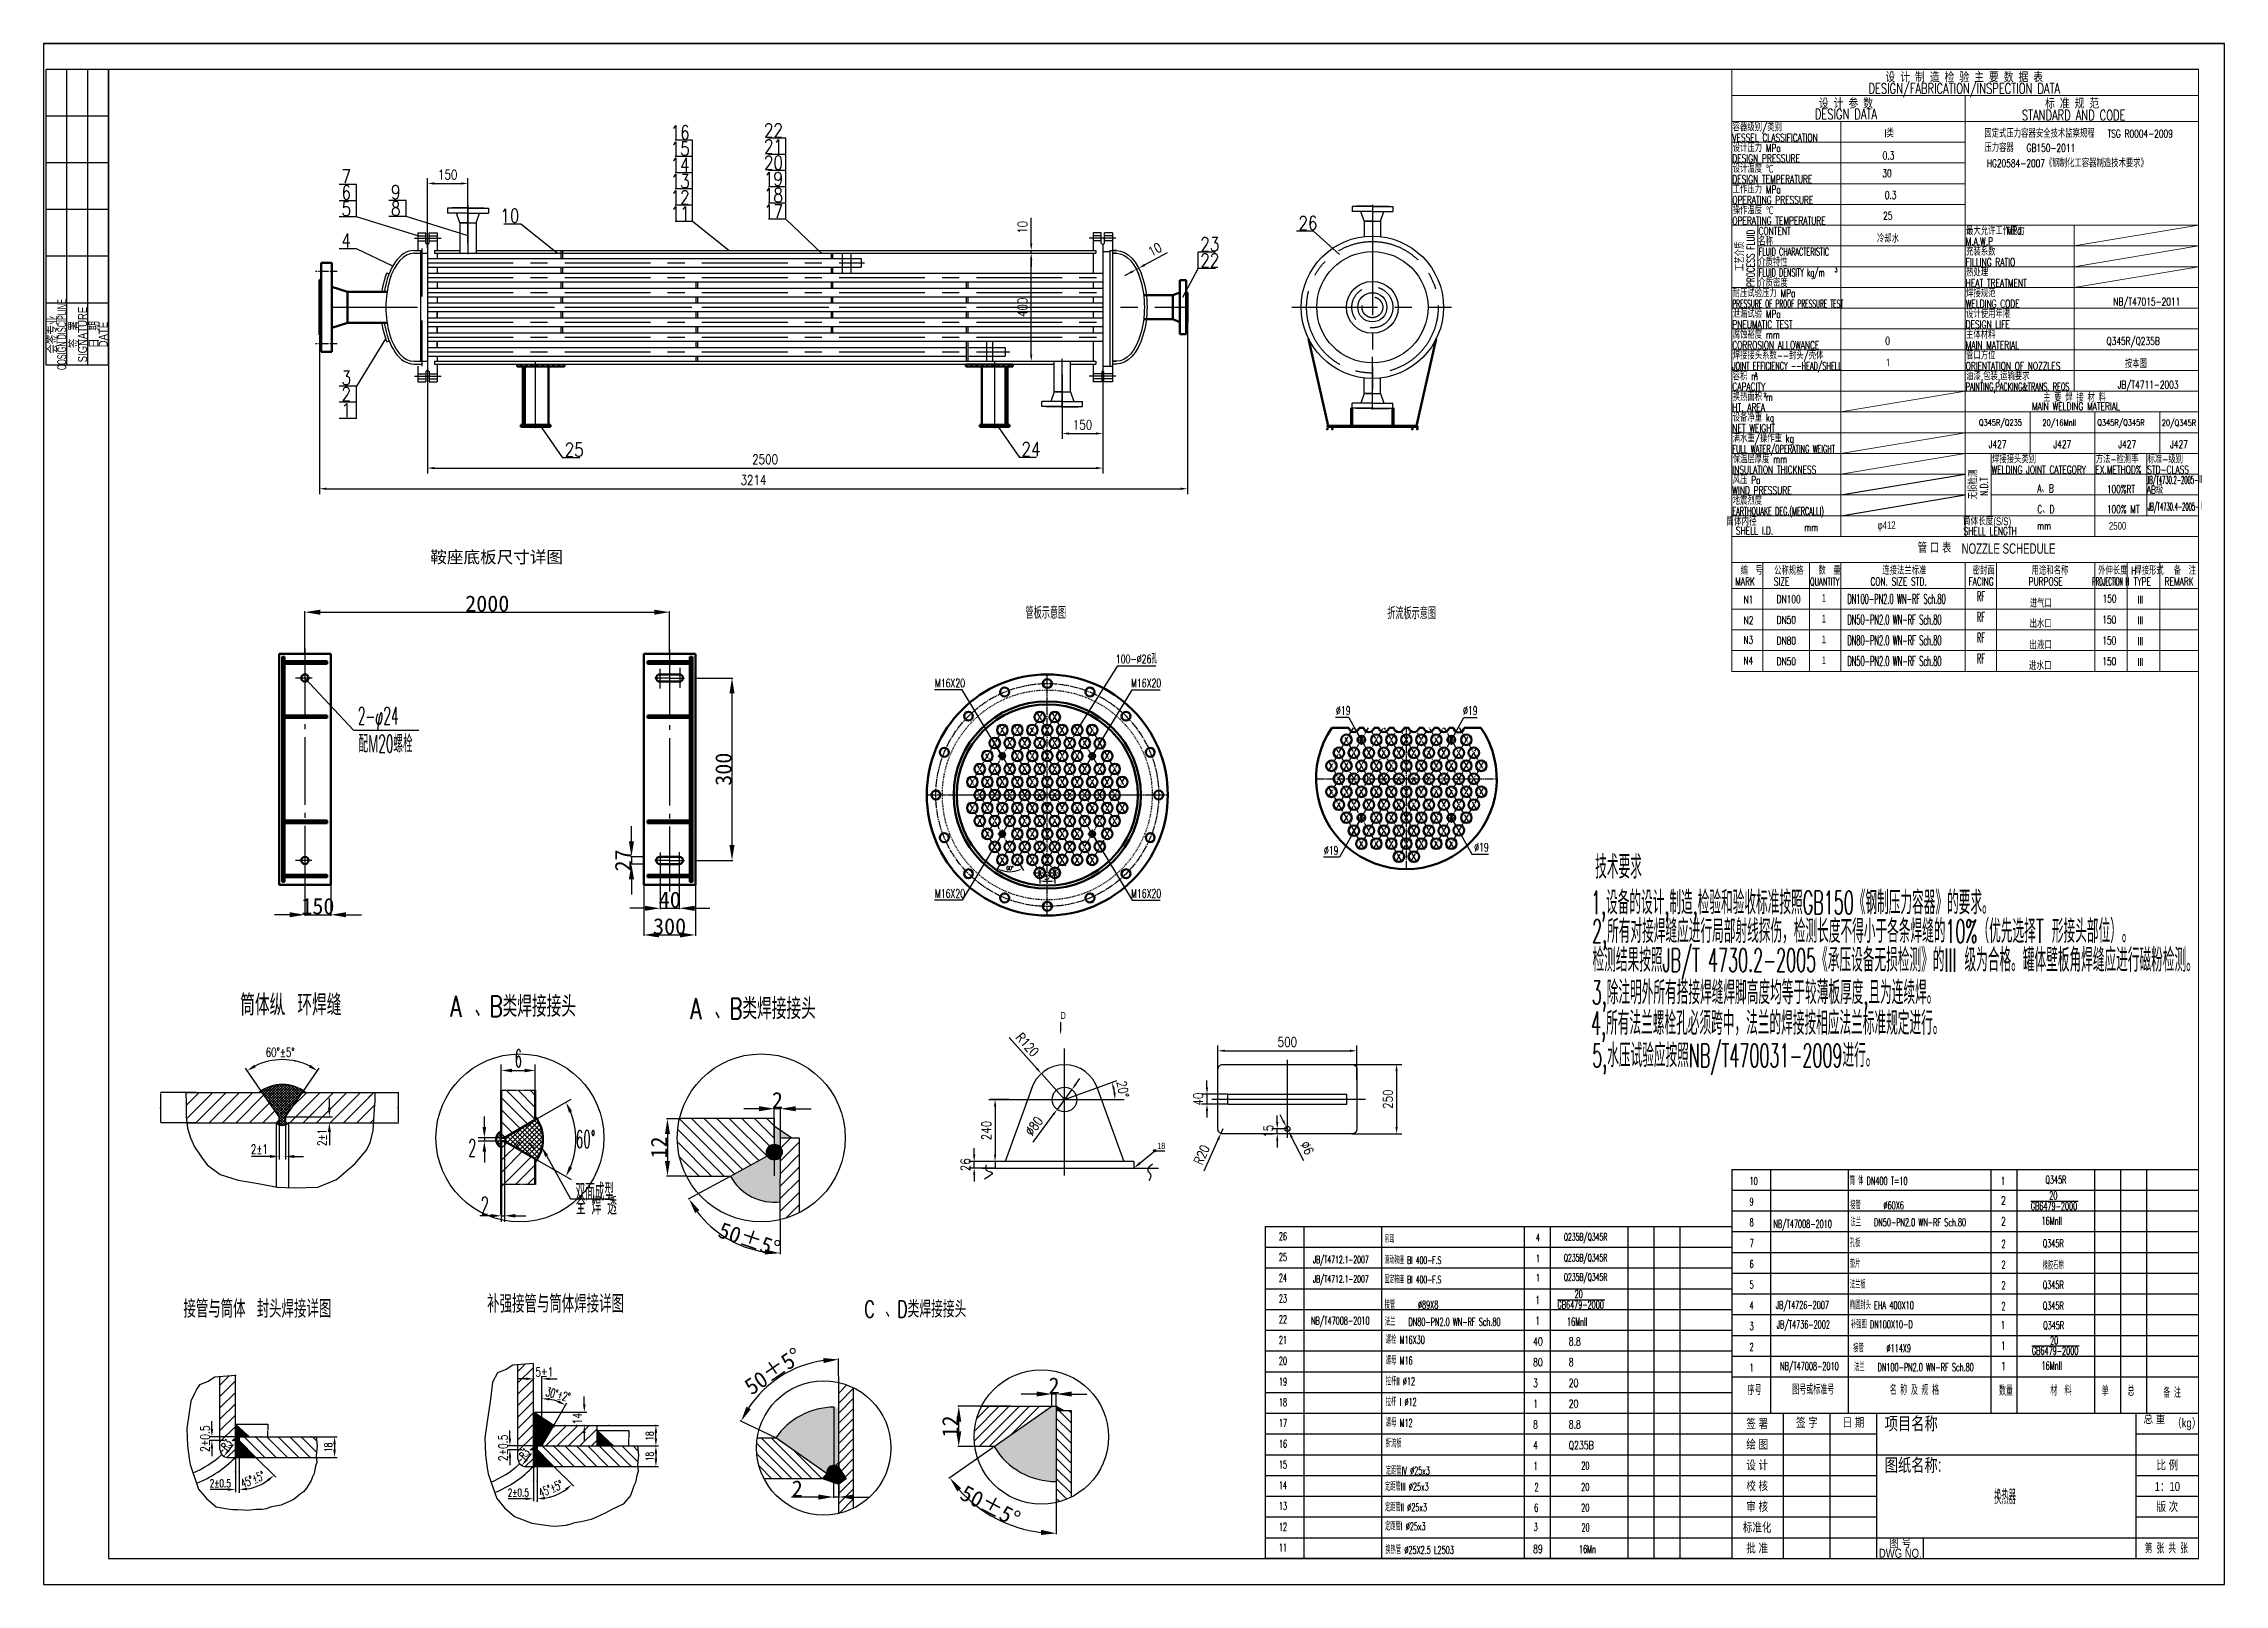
# Model space of a CAD drawing. Header units: millimetres. Extents: x 75358 to 83432, y 78872 to 84574.
import ezdxf
from ezdxf.enums import TextEntityAlignment as Align

# ---------------------------------------------------------------- set-up
doc = ezdxf.new("R2010")
doc.units = ezdxf.units.MM
for name, pattern in [('CENTER', [50.8, 31.75, -6.35, 6.35, -6.35]), ('DASHED', [19.05, 12.7, -6.35]), ('EB_DASH', [6, 3, -3]), ('EB_DASHDOT', [39, 30, -3, 3, -3]), ('JXX-S', [1.7, 0.9, -0.2, 0.1, -0.2, 0.1, -0.2]), ('XX-S', [0.5, 0.3, -0.2]), ('ZXX-L', [3.28, 2.5, -0.3, 0.18, -0.3]), ('ZXX-S', [1.27, 0.75, -0.2, 0.12, -0.2])]:
    doc.linetypes.add(name, pattern=pattern)
for name, color, linetype in [('01粗实线层', 7, 'Continuous'), ('08文字层', 1, 'Continuous'), ('09图框与明细表层', 4, 'Continuous'), ('1', 1, 'Continuous'), ('11引出线层', 4, 'Continuous'), ('2', 4, 'Continuous'), ('2细线层', 4, 'Continuous'), ('3中心线层', 1, 'CENTER'), ('4虚线层', 6, 'DASHED'), ('6文字层', 3, 'Continuous'), ('7标注层', 4, 'Continuous'), ('DATA', 4, 'Continuous'), ('DIM', 4, 'Continuous')]:
    doc.layers.add(name, color=color, linetype=linetype)
for name, color, linetype, lineweight in [('A 粗实线', 7, 'Continuous', 60), ('B 细实线', 4, 'Continuous', 30), ('CAXA0', 7, 'Continuous', 70), ('CAXA1', 1, 'EB_DASHDOT', 25), ('CAXA2', 6, 'EB_DASH', 25), ('CAXA3', 7, 'Continuous', 25), ('D 短中心线', 1, 'ZXX-S', 30), ('E 长中心线', 1, 'ZXX-L', 30), ('F 短虚线', 6, 'XX-S', 40), ('H 短双点线', 3, 'JXX-S', 30), ('图层1', 7, 'Continuous', 30), ('文字', 4, 'Continuous', 13)]:
    doc.layers.add(name, color=color, linetype=linetype, lineweight=lineweight)
doc.styles.add('163', font='', dxfattribs={"width": 0.99})
doc.styles.add('HZTXT', font='TXT.SHX', dxfattribs={"width": 0.75, "bigfont": 'HZTXT'})
doc.styles.add('ISO-25-WS', font='', dxfattribs={"height": 60})
doc.styles.add('JEREH', font='romans.shx', dxfattribs={"width": 0.7, "bigfont": 'hztxt.shx'})
doc.styles.add('JEREH1', font='isocp.shx', dxfattribs={"width": 0.75, "bigfont": 'hzfs.shx'})
doc.styles.add('PC_TEXTSTYLE', font='romans.shx', dxfattribs={"width": 0.75, "bigfont": 'hztxt.shx'})
doc.styles.get("Standard").update_dxf_attribs({"font": 'arial.ttf'})
doc.styles.add('TH_GBDIM', font='romans.shx', dxfattribs={"width": 0.8, "bigfont": 'gbcbig.shx'})
doc.styles.add('VCADHZ', font='vcadtxt3.shx', dxfattribs={"width": 0.75, "bigfont": 'vcadhz.shx'})
doc.styles.add('机械', font='txt.shx', dxfattribs={"width": 0.667, "height": 15, "bigfont": 'gbcbig.shx'})
doc.styles.add('残雪', font='romans.shx', dxfattribs={"width": 0.5, "bigfont": 'hztxt.shx'})
doc.styles.get('163').set_extended_font_data('SimSun')
doc.styles.get('ISO-25-WS').set_extended_font_data('FangSong_GB2312')
doc.dimstyles.new('A', dxfattribs={"dimtxt": 3.5, "dimasz": 3.5, "dimexe": 1.5, "dimexo": 0.0625, "dimgap": 0.09, "dimtad": 1, "dimdec": 4, "dimzin": 0, "dimdsep": 46, "dimtxsty": 'HZTXT', "dimcen": 0.09, "dimclrd": 3, "dimclre": 3, "dimclrt": 3, "dimadec": 0, "dimazin": 0, "dimtol": 1, "dimtp": 2, "dimtm": 2, "dimtfac": 0.571429, "dimtdec": 4, "dimtix": 1, "dimtofl": 0, "dimtmove": 2, "dimatfit": 3, "dimfxl": 1, "dimtolj": 1, "dimtzin": 0, "dimarcsym": 0})
doc.dimstyles.new('ISO-25_WS', dxfattribs={"dimscale": 0.707071, "dimtxt": 60, "dimasz": 80, "dimexe": 5, "dimexo": 2, "dimgap": 2, "dimtad": 1, "dimdec": 4, "dimdsep": 46, "dimtxsty": 'ISO-25-WS', "dimcen": 2.5, "dimadec": 0, "dimazin": 0, "dimtfac": 1, "dimtdec": 4, "dimtix": 1, "dimtmove": 0, "dimatfit": 0, "dimfxl": 1, "dimtolj": 1, "dimtzin": 0, "dimarcsym": 0})
doc.dimstyles.get("Standard").update_dxf_attribs({"dimtxt": 0.18, "dimasz": 0.18, "dimexe": 0.18, "dimexo": 0.0625, "dimgap": 0.09, "dimtad": 0, "dimtih": 1, "dimtoh": 1, "dimdec": 4, "dimzin": 0, "dimdsep": 46, "dimtxsty": 'Standard', "dimcen": 0.09, "dimadec": 0, "dimazin": 0, "dimtfac": 1, "dimtdec": 4, "dimtofl": 0, "dimtmove": 0, "dimatfit": 3, "dimfxl": 1, "dimtolj": 1, "dimtzin": 0, "dimarcsym": 0})
doc.dimstyles.new('TH_GBDIM', dxfattribs={"dimscale": 10, "dimtxt": 3.5, "dimasz": 2.5, "dimexe": 2, "dimexo": 0, "dimgap": 1.5, "dimtad": 1, "dimdec": 0, "dimzin": 0, "dimdsep": 46, "dimtxsty": 'TH_GBDIM', "dimcen": 2.5, "dimclrd": 130, "dimclre": 130, "dimclrt": 3, "dimadec": 0, "dimazin": 0, "dimtfac": 0.714286, "dimtdec": 0, "dimtmove": 0, "dimatfit": 3, "dimfxl": 1, "dimtzin": 0, "dimlwd": -1, "dimlwe": -1, "dimarcsym": 0})
doc.dimstyles.new('标准', dxfattribs={"dimscale": 9, "dimtxt": 3.5, "dimasz": 1.2, "dimexe": 1, "dimexo": 0, "dimtad": 1, "dimdec": 1, "dimzin": 12, "dimdsep": 46, "dimtxsty": '机械', "dimcen": 0, "dimdle": 1.1, "dimaunit": 1, "dimazin": 2, "dimtfac": 1, "dimtdec": 3, "dimtmove": 0, "dimatfit": 3, "dimfxl": 1, "dimtolj": 1, "dimtzin": 0, "dimarcsym": 0})
pattern_1 = [(45, (46822.65, 124720.036), (-18.613124, 18.613124), [])]

msp = doc.modelspace()

# ---------------------------------------------------------------- texts
at = {"layer": '08文字层'}
for s, height, width, p in [('换热器', 48, 0.4, (82619.55393, 79198.67429)), ('1：10', 33.6, 0.75, (83220.59635, 79234.11455))]:
    msp.add_text(s, height=height, dxfattribs=dict(at, width=width)).set_placement(p, align=Align.MIDDLE)
at = {"layer": '09图框与明细表层'}
for s, width, p in [('签 署', 0.75, (81702.14308, 79468.08295)), ('签 字', 0.75, (81886.19635, 79472.22632)), ('日 期', 0.75, (82058.99635, 79472.22632)), ('总 重', 0.75, (83172.59635, 79486.31393)), ('（kg）', 0.75, (83292.37627, 79467.11393)), ('绘 图', 0.75, (81702.14308, 79391.28295)), ('设 计', 0.75, (81702.14308, 79314.48295)), ('比 例', 0.75, (83220.59635, 79314.51847)), ('校 核', 0.75, (81702.14308, 79237.68295)), ('审 核', 0.75, (81702.14308, 79160.88295)), ('版 次', 0.75, (83220.59635, 79160.91847)), ('标准化', 0.75, (81702.14308, 79084.08295)), ('图 号', 0.75, (82231.79635, 79025.51393)), ('批 准', 0.75, (81702.14308, 79007.28295)), ('DWG NO.', 0.75, (82231.79635, 78987.11393)), ('第  张  共  张', 0.6, (83216.92122, 79007.85897))]:
    msp.add_text(s, height=33.6, dxfattribs=dict(at, width=width)).set_placement(p, align=Align.MIDDLE)
at = {"layer": '09图框与明细表层', "color": 7, "width": 0.75}
for s, p in [('项目名称', (82174.19635, 79467.11393)), ('图纸名称:', (82174.19635, 79313.51393))]:
    msp.add_text(s, height=48, dxfattribs=at).set_placement(p, align=Align.MIDDLE_LEFT)
at = {"layer": '2细线层', "ltscale": 80, "style": '残雪', "width": 0.5}
for s, height, p in [(' DN100-PN2.0 WN-RF Sch.80', 36, (82023.5956, 82501.29496)), ('RF', 36, (82515.3838, 82510.86004)), (' DN50-PN2.0 WN-RF Sch.80', 36, (82023.5956, 82424.49495)), ('RF', 36, (82515.3838, 82434.06004)), (' DN80-PN2.0 WN-RF Sch.80', 36, (82023.5956, 82347.69494)), ('RF', 36, (82515.3838, 82357.26003)), (' DN50-PN2.0 WN-RF Sch.80', 36, (82023.5956, 82270.89494)), ('RF', 36, (82515.3838, 82280.46002)), ('技术要求 ', 86.4, (81102.36129, 81483.96664)), ('1,设备的设计,制造,检验和验收标准按照GB150《钢制压力容器》的要求。', 86.4, (81086.98069, 81351.79724)), ('2,所有对接焊缝应进行局部射线探伤，检测长度不得小于各条焊缝的10%%%（优先选择T 形接头部位）。', 86.4, (81090.93218, 81245.9454)), ('检测结果按照JB/T 4730.2-2005《承压设备无损检测》的III 级为合格。罐体壁板角焊缝应进行磁粉检测。', 86.4, (81092.66047, 81139.20919)), ('3,除注明外所有搭接焊缝焊脚高度均等于较薄板厚度,且为连续焊。', 86.4, (81089.43272, 81018.91261)), ('4,所有法兰螺栓孔必须跨中，法兰的焊接按相应法兰标准规定进行。', 86.4, (81087.23652, 80905.80127)), ('5,水压试验应按照NB/T470031-2009进行。', 86.4, (81091.44237, 80786.20936)), ('10', 28.8, (81674.01164, 80350.3641)), ('9', 28.8, (81674.01163, 80273.8755)), ('接管       %%c60X6', 28.8000011, (82046.50183, 80260.30154)), ('GB6479-2000', 28.8, (82714.93454, 80257.42283)), ('20', 28.8, (82783.41861, 80296.76081)), ('26', 28.8, (79931.40999, 80145.7466)), ('8', 28.8, (81674.01163, 80197.0749)), ('NB/T47008-2010', 28.8, (81762.09532, 80191.80644)), ('法兰    DN50-PN2.0 WN-RF Sch.80', 28.8000011, (82047.57032, 80197.21474)), ('16MnII', 30.72, (82754.51561, 80202.08118)), ('25', 28.8, (79931.42182, 80068.94714)), ('7', 28.8, (81674.01163, 80120.2749)), ('24', 28.8, (79931.40999, 79992.14656)), ('6', 28.8, (81674.01163, 80043.4749)), ('23', 28.8, (79931.40999, 79915.34156)), ('20', 28.8, (81026.37618, 79931.95712)), ('5', 28.8, (81674.01163, 79966.6749)), ('22', 28.8, (79931.43069, 79838.54099)), ('NB/T47008-2010', 28.8, (80050.40162, 79833.23126)), ('接管       %%C89X8', 28.8000011, (80322.90088, 79892.33188)), ('法兰    DN80-PN2.0 WN-RF Sch.80', 28.8000011, (80323.96937, 79829.24507)), ('GB6479-2000', 28.8, (80962.748, 79892.40704)), ('16MnII', 30.72, (80997.61644, 79828.62273)), ('4', 28.8, (81674.01163, 79889.87486)), ('21', 28.8, (79931.40408, 79761.74153)), ('螺栓 M16X30', 28.800001, (80327.19748, 79762.71602)), ('3', 28.8, (81674.01163, 79813.07486)), ('20', 28.8, (82786.41059, 79760.27041)), ('20', 28.8, (79931.40408, 79684.94098)), ('螺母 M16', 28.800001, (80327.19748, 79685.91547)), ('2', 28.8, (81674.01163, 79736.27486)), ('1', 28.8, (81674.01163, 79659.47486)), ('NB/T47008-2010', 28.8, (81787.20801, 79665.25468)), ('接管       %%C114X9', 28.8000011, (82057.73995, 79731.54661)), ('法兰    DN100-PN2.0 WN-RF Sch.80', 28.8000011, (82060.77577, 79661.26849)), ('GB6479-2000', 28.8, (82719.17132, 79722.05955)), ('16MnII', 30.72, (82754.56054, 79666.13493)), ('19', 28.8, (79931.40408, 79608.14152)), ('拉杆II %%C12', 28.800001, (80327.19748, 79609.11601)), ('序号', 38.4, (81666.49864, 79572.80606)), ('图号或标准号', 38.4, (81831.83864, 79574.52414)), ('名 称 及 规 格', 38.4, (82192.99753, 79572.87494)), ('数量', 38.4, (82597.27796, 79570.51709)), ('材  料', 38.4, (82787.54889, 79570.67115)), ('单', 38.4, (82977.12436, 79569.11988)), ('总', 38.4, (83073.12436, 79569.08092)), ('18', 28.8, (79931.40408, 79531.34095)), ('拉杆 I %%C12 ', 28.8000011, (80327.19748, 79532.31543)), ('备 注', 38.4, (83205.77416, 79562.52179)), ('17', 28.8, (79931.43069, 79454.53594)), ('螺母 M12', 28.800001, (80327.19748, 79455.5132)), ('16', 28.8, (79931.43069, 79377.73537)), ('折流板', 28.800001, (80327.19748, 79378.70986)), ('15', 28.8, (79931.43069, 79300.93537)), ('定距管IV %%C25x3 ', 28.8000011, (80327.19748, 79277.82842)), ('20', 28.8, (81051.03384, 79296.73974)), ('14', 28.8, (79931.43069, 79224.13533)), ('13', 28.8, (79931.43069, 79147.33533)), ('12', 28.8, (79931.43069, 79070.53533)), ('11', 28.8, (79931.43069, 78993.73533)), ('换热管 %%C25X2.5 L2503', 28.8000011, (80325.40889, 78984.9291)), ('16Mn', 28.8, (81042.55628, 78987.92573))]:
    msp.add_text(s, height=height, dxfattribs=at).set_placement(p)
at = {"layer": '2细线层', "style": 'VCADHZ', "width": 0.7}
msp.add_text('18', height=22.9635, dxfattribs=at).set_placement((79480.80608, 80483.40455))
at = {"layer": '2细线层', "ltscale": 80, "style": '残雪', "width": 0.5}
for s, height, p in [('筒 体 DN400 T=10', 28.8000011, (82044.1709, 80365.36257)), ('JB/T4712.1-2007', 27.0000011, (80057.96951, 80073.87398)), ('吊耳', 27.000001, (80322.09218, 80148.63362)), ('孔板', 28.800001, (82045.16814, 80134.95511)), ('JB/T4712.1-2007', 27.0000011, (80057.9695, 80002.16592)), ('滑动鞍座 BI 400-F.S', 27.0000011, (80322.09218, 80071.83416)), ('固定鞍座 BI 400-F.S', 27.0000011, (80322.09217, 80000.1261)), ('垫片', 28.800001, (82045.16814, 80058.15482)), ('法兰板', 28.800001, (82045.16814, 79981.35508)), ('JB/T4726-2007', 28.8000011, (81771.05818, 79905.54624)), ('JB/T4736-2002', 28.8000011, (81774.59042, 79833.72139)), ('椭圆封头 EHA 400X10', 28.8000011, (82045.16814, 79904.55453)), ('补强圈 DN100X10-D', 28.8000011, (82049.10319, 79833.95157)), ('定距管III %%C25x3 ', 28.8000011, (80324.1397, 79233.26975)), ('定距管II %%C25x3 ', 28.8000011, (80324.13969, 79156.78114)), ('定距管I %%C25x3 ', 28.8000011, (80324.57255, 79086.41655))]:
    msp.add_text(s, height=height, dxfattribs=at).set_placement(p, align=Align.MIDDLE_LEFT)
for s, height, p in [('1', 28.8, (82612.11476, 80365.58005)), ('Q345R', 28.800001, (82808.21683, 80368.52593)), ('Q235B/Q345R', 27.0000011, (81066.85575, 80155.73281)), ('4', 27, (80890.23816, 80155.1867)), ('1', 27, (80890.23816, 80078.38724)), ('Q235B/Q345R', 27.0000011, (81066.85575, 80078.93335)), ('2', 28.8, (82614.11375, 80132.17844)), ('Q345R', 28.800001, (82798.12863, 80132.55208)), ('1', 27, (80890.23815, 80006.67918)), ('Q235B/Q345R', 27.0000011, (81066.85574, 80007.22529)), ('2', 28.8, (82614.11375, 80055.37815)), ('橡胶石棉', 28.800001, (82798.12863, 80055.75179)), ('2', 28.8, (82614.11375, 79978.57841)), ('Q345R', 28.800001, (82798.12863, 79978.95205)), ('2', 28.8, (82614.11375, 79901.77786)), ('Q345R', 28.800001, (82798.12863, 79902.1515)), ('1', 28.8, (82612.10471, 79831.49965)), ('Q345R', 28.800001, (82799.62623, 79829.16888)), ('2', 28.8, (80885.41704, 79231.88126)), ('20', 28.800001, (81065.4583, 79232.46378)), ('6', 28.8, (80884.00523, 79155.39266)), ('20', 28.800001, (81065.45829, 79155.97518)), ('3', 28.8, (80882.31596, 79083.96463)), ('20', 28.800001, (81066.6638, 79082.38114))]:
    msp.add_text(s, height=height, dxfattribs=at).set_placement(p, align=Align.MIDDLE)
at = {"layer": '2细线层', "ltscale": 80, "char_height": 45, "attachment_point": 1, "style": '机械'}
for s, insert in [('管板示意图', (78993.66275, 82490.45613)), ('折流板示意图', (80332.84252, 82488.94256))]:
    msp.add_mtext(s, dxfattribs=dict(at, insert=insert))
at = {"layer": '6文字层', "style": 'VCADHZ', "width": 0.75}
msp.add_text('D', height=25.71912, dxfattribs=at).set_placement((79123.11128, 80964.73778))
at = {"layer": '7标注层', "style": 'PC_TEXTSTYLE', "width": 0.8}
for s, p in [('16', (77679.57811, 84219.99526)), ('15', (77679.57811, 84159.99526)), ('22', (78024.95248, 84227.87542)), ('21', (78024.95248, 84167.87542)), ('14', (77679.57811, 84099.99526)), ('20', (78024.95248, 84107.87542)), ('7', (76460.8663, 84057.53146)), ('6', (76460.8663, 83997.53146)), ('9', (76644.2147, 83998.68183)), ('13', (77679.57811, 84039.99526)), ('19', (78024.95248, 84047.87542)), ('5', (76460.8663, 83937.53146)), ('8', (76644.2147, 83938.68183)), ('12', (77679.57811, 83979.99526)), ('11', (77679.57811, 83919.99526)), ('18', (78024.95248, 83987.87542)), ('17', (78024.95248, 83927.87542)), ('10', (77049.44255, 83911.83392)), ('26', (80004.02659, 83884.88549)), ('4', (76460.8663, 83820.01609)), ('23', (79640.43619, 83806.69804)), ('22', (79640.43619, 83746.69804)), ('3', (76460.8663, 83311.77341)), ('2', (76460.8663, 83251.77341)), ('1', (76460.8663, 83191.77341)), ('25', (77287.52647, 83045.71875)), ('24', (78978.5867, 83047.70898))]:
    msp.add_text(s, height=51.2, dxfattribs=at).set_placement(p)
at = {"layer": 'DATA', "style": 'VCADHZ', "width": 0.75}
for s, height, p in [('筒体内径', 28.80057, (81644.18957, 82808.94073)), ('φ412', 28.800579, (82181.2769, 82787.60991)), ('筒体长度(S/S)', 28.80057, (82553.23726, 82806.04841)), ('2500', 28.80057, (83036.45328, 82789.62148))]:
    msp.add_text(s, height=height, dxfattribs=at).set_placement(p, align=Align.MIDDLE)
at = {"layer": 'DATA'}
for s, height, style, width, p in [(' 1', 28.80057, 'VCADHZ', 0.75, (81933.2924, 82508.50461)), (' 1', 28.80057, 'VCADHZ', 0.75, (81933.2924, 82431.7046)), (' 1', 28.80057, 'VCADHZ', 0.75, (81933.2924, 82354.9046)), ('出液口', 28.800579, 'VCADHZ', 0.75, (82709.50657, 82333.0463)), (' 1', 28.80057, 'VCADHZ', 0.75, (81933.2924, 82278.10459)), ('进水口', 28.800579, 'VCADHZ', 0.75, (82707.89497, 82256.83814)), ('2', 30, 'JEREH', 0.7, (82604.87986, 80277.53558)), ('2', 30, 'JEREH', 0.7, (82604.87986, 80200.73667)), ('1', 30, 'JEREH', 0.7, (80879.81626, 79909.56591)), ('1', 30, 'JEREH', 0.7, (80879.81626, 79832.76701)), ('40', 30, 'JEREH', 0.7, (80872.41499, 79755.86835)), ('8.8', 30, 'JEREH', 0.7, (81004.35865, 79755.86835)), ('1', 30, 'JEREH', 0.7, (82604.69392, 79740.34651)), ('80', 30, 'JEREH', 0.7, (80872.41499, 79679.06781)), ('8', 30, 'JEREH', 0.7, (81004.35865, 79679.06781)), ('1', 30, 'JEREH', 0.7, (82604.92479, 79664.79043)), ('3', 30, 'JEREH', 0.7, (80872.41499, 79602.26835)), ('20', 30, 'JEREH', 0.7, (81004.35865, 79602.26835)), ('1', 30, 'JEREH', 0.7, (80872.41499, 79525.46777)), ('20', 30, 'JEREH', 0.7, (81004.35865, 79525.46777)), ('8', 30, 'JEREH', 0.7, (80872.41499, 79448.66554)), ('8.8', 30, 'JEREH', 0.7, (81004.35865, 79448.66554)), ('4', 30, 'JEREH', 0.7, (80872.41499, 79371.8622)), ('Q235B', 30, 'JEREH', 0.7, (81004.35865, 79371.8622)), ('1', 30, 'JEREH', 0.7, (80872.41499, 79295.06245)), ('89', 30, 'JEREH', 0.7, (80872.41499, 78987.86213))]:
    msp.add_text(s, height=height, dxfattribs=dict(at, style=style, width=width)).set_placement(p)
at = {"layer": 'DIM', "color": 4, "style": 'HZTXT', "width": 0.7}
for s, height, p in [('60%%d%%p5%%d', 33.7483126, (76180.27956, 80824.09935)), ('2%%p1', 33.748313, (76125.45857, 80465.70477)), ('2%%p0.5', 28.584821, (75972.85472, 79231.50865)), ('2%%p0.5', 28.584821, (77076.18781, 79197.4462))]:
    msp.add_text(s, height=height, dxfattribs=at).set_placement(p)
at = {"layer": 'DIM', "color": 4, "style": '残雪', "width": 0.5}
for s, p in [('6', (77115.43587, 80818.77812)), ('2', (76944.93133, 80487.61067)), ('2', (76991.79091, 80274.18946))]:
    msp.add_text(s, height=64.8, dxfattribs=at).set_placement(p, align=Align.MIDDLE_CENTER)
at = {"layer": 'DIM', "color": 4, "style": 'HZTXT'}
for s, height, rotation, width, p in [('2%%p1', 33.748313, 90, 0.7, (76406.0372, 80494.50281)), ('30%%d±2°', 33.348958, 345.000000001, 0.6, (77214.38807, 79570.22688)), ('R3', 28.584821, 49.724790568, 0.7, (76034.67597, 79366.30158)), ('18', 28.584821, 90, 0.7, (76426.69359, 79361.90784)), ('R3', 28.584821, 49.724790568, 0.7, (77138.00905, 79332.23912)), ('18', 28.584821, 90, 0.7, (77616.40049, 79404.12091)), ('45°±5°', 33.348958, 22.5, 0.6, (76096.89048, 79227.42893)), ('18', 28.584821, 90, 0.7, (77616.40049, 79327.84539)), ('45°±5°', 33.348958, 22.5, 0.6, (77200.22356, 79193.36648))]:
    msp.add_text(s, height=height, rotation=rotation, dxfattribs=dict(at, width=width)).set_placement(p)
at = {"layer": 'DIM', "color": 4, "style": '残雪', "width": 0.5}
msp.add_text('60%%d', height=64.800003, dxfattribs=at).set_placement((77364.48526, 80519.86418), align=Align.MIDDLE)
for s, p in [('双面成型', (77327.36982, 80323.93356)), ('全 焊 透', (77329.30799, 80272.44567))]:
    msp.add_text(s, height=64.800003, dxfattribs=at).set_placement(p, align=Align.MIDDLE_LEFT)
at = {"layer": 'DIM', "color": 4, "insert": (76789.89706, 82696.52427), "char_height": 45, "width": 764.6285779, "attachment_point": 1}
msp.add_mtext('鞍座底板尺寸详图', dxfattribs=at)
at = {"layer": 'DIM', "color": 4, "attachment_point": 1, "style": '残雪'}
for s, insert, char_height, width in [('2-φ24', (76521.80168, 82119.091), 64.800003, 297.0322692), ('配{\\fArial|b0|i0|c0|p32;M}20螺栓', (76524.10426, 82015.56296), 64.8000026, 268.2631579)]:
    msp.add_mtext(s, dxfattribs=dict(at, insert=insert, char_height=char_height, width=width))
at = {"layer": 'DIM', "color": 4, "insert": (77211.85366, 79657.99759), "char_height": 33.348958, "attachment_point": 5, "style": 'HZTXT'}
msp.add_mtext('\\A1;5±1', dxfattribs=at)
at = {"layer": 'DIM', "color": 4, "char_height": 33.348958, "attachment_point": 5, "rotation": 90, "style": 'HZTXT'}
for s, insert in [('\\A1;2±0.5', (75955.93043, 79411.17112)), ('\\A1;14', (77334.69005, 79485.13462)), ('\\A1;2±0.5', (77059.26351, 79377.10867))]:
    msp.add_mtext(s, dxfattribs=dict(at, insert=insert))
at = {"layer": 'F 短虚线', "style": 'HZTXT', "width": 0.7}
for s, height, p in [('筒体纵 环焊缝', 77.624806, (76086.16334, 80977.3572)), ('接管与筒体 封头焊接详图', 65.7482106, (75875.75456, 79858.65203)), ('补强接管与筒体焊接详图', 65.7482106, (77000.26813, 79877.25958))]:
    msp.add_text(s, height=height, dxfattribs=at).set_placement(p)
for s, height, p in [('A 、B类焊接接头', 77.624806, (77096.40072, 81014.86114)), ('A 、B类焊接接头', 77.624806, (77984.28592, 81006.26483)), ('C 、D类焊接接头', 62.099845, (78585.15278, 79893.61656))]:
    msp.add_text(s, height=height, dxfattribs=at).set_placement(p, align=Align.MIDDLE)
at = {"layer": '文字'}
for s, height, style, width, p in [('设 计 制 造 检 验 主 要 数 据 表', 38.4000034, 'JEREH', 0.7, (82468.83873, 84431.0697)), ('设 计 参 数', 38.400003, 'JEREH', 0.7, (82030.73859, 84333.91718)), ('设 计 参 数', 38.400003, 'JEREH', 0.7, (82030.73859, 84333.91718)), ('DESIGN/FABRICATION/INSPECTION DATA', 38.4000034, 'JEREH', 0.7, (82468.83873, 84389.50903)), ('标 准 规 范', 38.400003, 'JEREH', 0.7, (82868.09069, 84333.66258)), ('标 准 规 范', 38.400003, 'JEREH', 0.7, (82868.09069, 84333.66258)), ('DESIGN DATA', 38.4000034, 'JEREH', 0.7, (82030.73859, 84294.23699)), ('DESIGN DATA', 38.4000034, 'JEREH', 0.7, (82030.73859, 84294.23699)), ('STANDARD AND CODE', 38.4000034, 'JEREH', 0.7, (82873.91874, 84290.5343)), ('STANDARD AND CODE', 38.4000034, 'JEREH', 0.7, (82873.91874, 84290.5343)), ('MAIN WELDING MATERIAL', 28.8000026, 'JEREH', 0.7, (82882.43287, 83217.26011)), ('MAIN WELDING MATERIAL', 28.8000026, 'JEREH', 0.7, (82882.43287, 83217.26011)), ('主 要 焊 接 材 料', 28.8000026, 'JEREH', 0.7, (82877.00763, 83249.28664)), ('主 要 焊 接 材 料', 28.8000026, 'JEREH', 0.7, (82877.00763, 83249.28664)), ('J427', 28.800003, 'JEREH', 0.7, (82591.99848, 83076.83286)), ('J427', 28.800003, 'JEREH', 0.7, (82831.99829, 83076.83286)), ('J427', 28.800003, 'JEREH', 0.7, (83071.99833, 83076.83286)), ('J427', 28.800003, 'JEREH', 0.7, (83263.99812, 83076.83286)), ('NOZZLE SCHEDULE', 38.4000034, 'VCADHZ', 0.7, (82632.65695, 82686.3661)), ('MARK', 28.800003, 'JEREH', 0.7, (81657.36947, 82569.14775)), ('SIZE', 28.800003, 'JEREH', 0.7, (81792.63654, 82569.14775)), ('QUANTITY ', 28.800003, 'JEREH', 0.62, (81958.2219, 82568.94007)), ('CON. SIZE STD.', 28.8000026, 'JEREH', 0.7, (82225.47385, 82569.14775)), ('FACING', 28.800003, 'JEREH', 0.7, (82530.96697, 82569.14775)), ('PURPOSE', 28.800003, 'JEREH', 0.7, (82770.37429, 82569.14775)), ('PROJECTION H', 28.8000026, 'JEREH', 0.4, (83011.13787, 82569.14775)), ('TYPE', 28.800003, 'JEREH', 0.7, (83127.911, 82569.04462)), ('REMARK', 28.800003, 'JEREH', 0.7, (83264.47409, 82569.14775))]:
    msp.add_text(s, height=height, dxfattribs=dict(at, style=style, width=width)).set_placement(p, align=Align.CENTER)
for s, height, style, width, p in [('VESSEL CLASSIFICATION', 28.8000026, 'JEREH', 0.7, (81610.13552, 84211.91389)), ('VESSEL CLASSIFICATION', 28.8000026, 'JEREH', 0.7, (81610.13552, 84211.91389)), ('容器级别/类别             ', 28.8000026, 'JEREH', 0.7, (81611.47952, 84250.51418)), ('容器级别/类别             ', 28.8000026, 'JEREH', 0.7, (81611.47952, 84250.51418)), ('I类', 28.800003, 'JEREH', 0.7, (82174.27177, 84227.60476)), ('  固定式压力容器安全技术监察规程   TSG R0004-2009', 28.8000026, 'JEREH', 0.7, (82515.65831, 84226.93505)), ('  固定式压力容器安全技术监察规程   TSG R0004-2009', 28.8000026, 'JEREH', 0.7, (82515.65831, 84226.93505)), ('设计压力 MPa', 28.800003, 'JEREH', 0.7, (81611.47952, 84173.71417)), ('设计温度 ℃', 28.800003, 'JEREH', 0.7, (81611.47955, 84096.91417)), ('DESIGN PRESSURE', 28.8000026, 'JEREH', 0.7, (81610.13552, 84135.11388)), ('DESIGN PRESSURE', 28.8000026, 'JEREH', 0.7, (81610.13552, 84135.11388)), ('  压力容器   GB150-2011', 28.8000026, 'JEREH', 0.7, (82515.65831, 84174.13505)), ('  压力容器   GB150-2011', 28.8000026, 'JEREH', 0.7, (82515.65831, 84174.13505)), ('HG20584-2007《钢制化工容器制造技术要求》', 28.8000026, 'JEREH', 0.7, (82552.53454, 84117.07342)), ('工作压力 MPa', 28.800003, 'JEREH', 0.7, (81611.47958, 84020.11416)), ('DESIGN TEMPERATURE', 28.8000026, 'JEREH', 0.7, (81610.13555, 84058.31388)), ('DESIGN TEMPERATURE', 28.8000026, 'JEREH', 0.7, (81610.13555, 84058.31388)), ('操作温度 ℃', 28.800003, 'JEREH', 0.7, (81611.4794, 83943.31415)), ('OPERATING PRESSURE', 28.8000026, 'JEREH', 0.7, (81610.13558, 83981.51387)), ('OPERATING PRESSURE', 28.8000026, 'JEREH', 0.7, (81610.13558, 83981.51387)), ('OPERATING TEMPERATURE', 28.8000026, 'JEREH', 0.7, (81610.1354, 83904.71386)), ('OPERATING TEMPERATURE', 28.8000026, 'JEREH', 0.7, (81610.1354, 83904.71386)), ('CONTENT', 28.800003, 'JEREH', 0.7, (81707.47922, 83866.51415)), ('CONTENT', 28.800003, 'JEREH', 0.7, (81707.47922, 83866.51415)), ('最大允许工作压力', 28.800003, 'JEREH', 0.7, (82475.47991, 83866.51415)), ('最大允许工作压力', 28.800003, 'JEREH', 0.7, (82475.47991, 83866.51415)), ('MPa', 28.800003, 'JEREH', 0.7, (82626.09829, 83868.066)), ('名称', 28.800003, 'JEREH', 0.7, (81706.13522, 83827.91386)), ('名称', 28.800003, 'JEREH', 0.7, (81706.13522, 83827.91386)), ('FLUID CHARACTERISTIC', 28.8000026, 'JEREH', 0.6, (81707.47922, 83789.71414)), ('充装系数', 28.800003, 'JEREH', 0.7, (82475.4798, 83789.71414)), ('充装系数', 28.800003, 'JEREH', 0.7, (82475.4798, 83789.71414)), ('M.A.W.P', 28.800003, 'JEREH', 0.7, (82474.13591, 83827.91386)), ('M.A.W.P', 28.800003, 'JEREH', 0.7, (82474.13591, 83827.91386)), ('介质特性', 28.800003, 'JEREH', 0.7, (81706.13522, 83751.11385)), ('介质特性', 28.800003, 'JEREH', 0.7, (81706.13522, 83751.11385)), ('FLUID DENSITY kg/m ', 28.8000026, 'JEREH', 0.6, (81707.47922, 83712.91413)), ('3', 14.4, 'JEREH', 0.7, (81988.96661, 83729.03656)), ('3', 14.4, 'JEREH', 0.7, (81988.96661, 83729.03656)), ('热处理', 28.800003, 'JEREH', 0.7, (82475.4798, 83712.91413)), ('热处理', 28.800003, 'JEREH', 0.7, (82475.4798, 83712.91413)), ('FILLING RATIO', 28.8000026, 'JEREH', 0.7, (82474.1358, 83751.11385)), ('FILLING RATIO', 28.8000026, 'JEREH', 0.7, (82474.1358, 83751.11385)), ('耐压试验压力 MPa', 28.800003, 'JEREH', 0.7, (81611.47954, 83636.11412)), ('介质密度', 28.800003, 'JEREH', 0.7, (81706.13522, 83674.31384)), ('介质密度', 28.800003, 'JEREH', 0.7, (81706.13522, 83674.31384)), ('焊接规范', 28.800003, 'JEREH', 0.7, (82475.4798, 83636.11412)), ('焊接规范', 28.800003, 'JEREH', 0.7, (82475.4798, 83636.11412)), ('HEAT TREATMENT', 28.8000026, 'JEREH', 0.7, (82474.1358, 83674.31384)), ('HEAT TREATMENT', 28.8000026, 'JEREH', 0.7, (82474.1358, 83674.31384)), ('泄漏试验 MPa', 28.800003, 'JEREH', 0.7, (81611.47957, 83559.31412)), ('PRESSURE OF PROOF PRESSURE TEST ', 28.8000026, 'JEREH', 0.45, (81610.13554, 83597.51384)), ('WELDING CODE', 28.8000026, 'JEREH', 0.7, (82474.1358, 83597.51384)), ('WELDING CODE', 28.8000026, 'JEREH', 0.7, (82474.1358, 83597.51384)), ('设计使用年限 ', 28.800003, 'JEREH', 0.7, (82475.4798, 83559.31412)), ('设计使用年限 ', 28.800003, 'JEREH', 0.7, (82475.4798, 83559.31412)), ('NB/T47015-2011', 28.8000026, 'JEREH', 0.7, (83020.51215, 83604.71384)), ('NB/T47015-2011', 28.8000026, 'JEREH', 0.7, (83020.51215, 83604.71384)), ('腐蚀裕度 mm', 28.800003, 'JEREH', 0.7, (81611.47959, 83482.51411)), ('PNEUMATIC TEST', 28.8000026, 'JEREH', 0.7, (81610.13556, 83520.71383)), ('PNEUMATIC TEST', 28.8000026, 'JEREH', 0.7, (81610.13556, 83520.71383)), ('0', 28.8, 'JEREH', 0.7, (82176.37539, 83459.92561)), ('主体材料', 28.800003, 'JEREH', 0.7, (82475.4798, 83482.51411)), ('主体材料', 28.800003, 'JEREH', 0.7, (82475.4798, 83482.51411)), ('DESIGN LIFE', 28.8000026, 'JEREH', 0.7, (82474.1358, 83520.71383)), ('DESIGN LIFE', 28.8000026, 'JEREH', 0.7, (82474.1358, 83520.71383)), ('Q345R/Q235B', 28.8000026, 'JEREH', 0.7, (82995.44929, 83458.9527)), ('JOINT EFFICIENCY --HEAD/SHELL ', 28.8000026, 'JEREH', 0.5, (81610.13562, 83367.11381)), ('焊接接头系数--封头/壳体', 28.8000026, 'JEREH', 0.7, (81611.47962, 83405.7141)), ('焊接接头系数', 28.800003, 'JEREH', 0.7, (81611.47962, 83405.7141)), ('CORROSION ALLOWANCE', 28.8000026, 'JEREH', 0.7, (81610.13559, 83443.91382)), ('CORROSION ALLOWANCE', 28.8000026, 'JEREH', 0.7, (81610.13559, 83443.91382)), ('1', 28.8, 'JEREH1', 0.7, (82180.70077, 83380.1065)), ('管口方位', 28.800003, 'JEREH', 0.7, (82475.4798, 83405.7141)), ('管口方位', 28.800003, 'JEREH', 0.7, (82475.4798, 83405.7141)), ('MAIN MATERIAL', 28.8000026, 'JEREH', 0.7, (82474.1358, 83443.91382)), ('MAIN MATERIAL', 28.8000026, 'JEREH', 0.7, (82474.1358, 83443.91382)), ('按本图', 28.800003, 'JEREH', 0.7, (83063.46748, 83374.31382)), ('按本图', 28.800003, 'JEREH', 0.7, (83063.46748, 83374.31382)), ('容积 m', 28.800003, 'JEREH', 0.7, (81611.47922, 83328.9141)), ('3', 14.4, 'JEREH', 0.7, (81692.16543, 83342.0129)), ('3', 14.4, 'JEREH', 0.7, (81692.16543, 83342.0129)), ('油漆,包装,运输要求', 28.800003, 'JEREH', 0.7, (82475.4798, 83328.9141)), ('油漆,包装,运输要求', 28.800003, 'JEREH', 0.7, (82475.4798, 83328.9141)), ('ORIENTATION OF NOZZLES', 28.8000026, 'JEREH', 0.7, (82474.1358, 83367.11381)), ('ORIENTATION OF NOZZLES', 28.8000026, 'JEREH', 0.7, (82474.1358, 83367.11381)), ('JB/T4711-2003', 28.8000026, 'JEREH', 0.7, (83036.6204, 83297.51381)), ('JB/T4711-2003', 28.8000026, 'JEREH', 0.7, (83036.6204, 83297.51381)), ('换热面积 m', 28.800003, 'JEREH', 0.7, (81611.47922, 83252.11409)), ('CAPACITY', 28.800003, 'JEREH', 0.7, (81610.13522, 83290.31381)), ('CAPACITY', 28.800003, 'JEREH', 0.7, (81610.13522, 83290.31381)), ('HT. AREA', 28.800003, 'JEREH', 0.7, (81610.13522, 83213.5138)), ('HT. AREA', 28.800003, 'JEREH', 0.7, (81610.13522, 83213.5138)), ('2', 14.4, 'JEREH', 0.7, (81725.84549, 83266.52925)), ('2', 14.4, 'JEREH', 0.7, (81725.84549, 83266.52925)), ('PAINTING,PACKING&TRANS. REQS', 28.8000026, 'JEREH', 0.5, (82474.1358, 83290.31381)), ('设备净重 kg', 28.800003, 'JEREH', 0.7, (81611.4797, 83175.31408)), ('NET WEIGHT', 28.800003, 'JEREH', 0.7, (81610.1357, 83136.71379)), ('Q345R/Q235', 23.040002, 'JEREH', 0.7, (82523.1289, 83160.52059)), ('20/16MnII', 23.040002, 'JEREH', 0.7, (82758.27386, 83160.07424)), ('Q345R/Q345R', 23.040002, 'JEREH', 0.7, (82961.33665, 83160.59023)), ('20/Q345R', 23.040002, 'JEREH', 0.7, (83200.09645, 83159.39423)), ('满水重/操作重 kg', 28.800003, 'JEREH', 0.7, (81611.47922, 83098.51408)), ('FULL WATER/OPERATING WEIGHT', 28.8000026, 'JEREH', 0.55, (81610.13522, 83059.91379)), ('保温层厚度 mm', 28.800003, 'JEREH', 0.7, (81611.47976, 83021.71407)), ('INSULATION THICKNESS', 28.8000026, 'JEREH', 0.7, (81610.13576, 82983.11378)), ('WELDING JOINT CATEGORY', 28.8000026, 'JEREH', 0.7, (82570.13503, 82983.11378)), ('焊接接头类别', 28.800003, 'JEREH', 0.7, (82571.47903, 83021.71407)), ('方法-检测率', 28.800003, 'JEREH', 0.7, (82955.47906, 83021.71407)), ('EX.METHOD%%%', 28.8000026, 'JEREH', 0.7, (82954.13506, 82983.11378)), ('标准-级别', 28.800003, 'JEREH', 0.7, (83147.47908, 83021.71407)), ('STD-CLASS', 28.800003, 'JEREH', 0.7, (83146.13508, 82983.11378)), ('WIND PRESSURE', 28.8000026, 'JEREH', 0.7, (81610.13522, 82906.31377)), ('风压 Pa', 28.800003, 'JEREH', 0.7, (81611.47922, 82944.91406)), ('A、B', 28.800003, 'JEREH', 0.7, (82739.19197, 82913.51377)), ('100%%%RT', 28.800003, 'JEREH', 0.7, (82996.69784, 82910.90508)), ('JB/T4730.2-2005-Ⅲ', 28.8000026, 'JEREH', 0.4, (83143.97374, 82945.18719)), ('AB级', 28.800003, 'JEREH', 0.7, (83144.47278, 82909.26326)), ('地震烈度', 28.800003, 'JEREH', 0.7, (81611.47982, 82868.11406)), ('EARTHQUAKE DEG.(MERCALLI)', 28.8000026, 'JEREH', 0.6, (81610.13582, 82829.51377)), ('C、D', 28.800003, 'JEREH', 0.7, (82739.19197, 82836.71377)), ('100%%% MT', 28.800003, 'JEREH', 0.7, (82996.95199, 82836.71377)), ('JB/T4730.4-2005-Ⅰ', 28.8000026, 'JEREH', 0.4, (83147.94699, 82846.47452)), ('管 口 表', 38.400003, 'VCADHZ', 0.7, (82296.37567, 82689.50129)), ('N1', 28.800003, 'JEREH', 0.7, (81651.9266, 82502.30362)), ('DN100', 28.800003, 'JEREH', 0.7, (81774.24804, 82503.86171)), ('进气口', 28.800003, 'JEREH', 0.7, (82711.58084, 82487.74335)), ('150', 28.800003, 'JEREH', 0.7, (82980.72591, 82505.97954)), ('III', 28.800003, 'JEREH', 0.7, (83110.30765, 82501.94855)), ('N2', 28.800003, 'JEREH', 0.7, (81651.9266, 82425.5021)), ('DN50', 28.800003, 'JEREH', 0.7, (81774.24804, 82427.0617)), ('出水口', 28.800003, 'JEREH', 0.7, (82710.77992, 82412.42847)), ('150', 28.800003, 'JEREH', 0.7, (82979.6993, 82427.6166)), ('III', 28.800003, 'JEREH', 0.7, (83110.30765, 82425.14855)), ('N3', 28.800003, 'JEREH', 0.7, (81651.29769, 82353.0834)), ('DN80', 28.800003, 'JEREH', 0.7, (81774.24804, 82350.26169)), ('150', 28.800003, 'JEREH', 0.7, (82979.6993, 82350.81659)), ('III', 28.800003, 'JEREH', 0.7, (83110.30765, 82348.34703)), ('N4', 28.800003, 'JEREH', 0.7, (81651.29769, 82276.28188)), ('DN50', 28.800003, 'JEREH', 0.7, (81774.24804, 82273.46168)), ('150', 28.800003, 'JEREH', 0.7, (82979.6993, 82274.01658)), ('III', 28.800003, 'JEREH', 0.7, (83110.30765, 82271.54853))]:
    msp.add_text(s, height=height, dxfattribs=dict(at, style=style, width=width)).set_placement(p)
at = {"layer": '文字', "style": 'JEREH', "width": 0.7}
for s, height, p in [('0.3', 28.800003, (82188.06421, 84160.29586)), ('30', 28.800003, (82182.65429, 84094.57614)), ('0.3', 28.800003, (82195.95241, 84013.57112)), ('25', 28.800003, (82185.71547, 83937.23269)), ('冷却水', 28.800003, (82186.41194, 83855.55882)), ('SHELL I.D.', 28.800003, (81692.26041, 82771.46911)), ('mm', 28.800003, (81902.21179, 82783.75895)), ('SHELL LENGTH', 28.8000026, (82564.57165, 82770.06372)), ('mm', 28.800003, (82764.2425, 82789.93195))]:
    msp.add_text(s, height=height, dxfattribs=at).set_placement(p, align=Align.MIDDLE)
for s, height, p in [('工艺介质', 28.800003, (81653.08573, 83787.11343)), ('工艺介质', 28.800003, (81653.08573, 83787.11343)), ('PROCESS FLUID', 28.8000026, (81692.0976, 83779.43878)), ('PROCESS FLUID', 28.8000026, (81692.0976, 83779.43878)), ('无损检测', 28.800003, (82517.08607, 82942.31335)), ('N.D.T', 28.800003, (82556.09795, 82934.63871))]:
    msp.add_text(s, height=height, rotation=90, dxfattribs=at).set_placement(p, align=Align.CENTER)
for s, p in [('编  号', (81640.88461, 82623.69957)), ('公称规格', (81764.9905, 82623.10641)), ('数  量', (81928.88417, 82623.69957)), ('连接法兰标准', (82165.36493, 82623.69957)), ('密封面', (82499.64992, 82623.69957)), ('用途和名称', (82718.1177, 82623.69957)), ('外伸长度 H', (82964.39112, 82623.69957)), ('焊接形式', (83098.49464, 82623.59643)), ('备  注', (83244.33613, 82623.69957))]:
    msp.add_text(s, height=28.800003, dxfattribs=at).set_placement(p, align=Align.MIDDLE_LEFT)

# ---------------------------------------------------------------- blocks, each defined once
blk = doc.blocks.new('A$C52DB683A')
at = {"layer": '09图框与明细表层', "color": 7}
for p, q in [((24, 114), (0, 114)), ((0, 0), (0, 114)), ((24, 0), (24, 114)), ((24, 0), (0, 0))]:
    blk.add_line(p, q, dxfattribs=at)
at = {"layer": '11引出线层'}
for p, q in [((8, 0), (8, 114)), ((16, 0), (16, 114)), ((24, 96), (0, 96)), ((24, 78), (0, 78)), ((24, 60), (0, 60)), ((24, 42), (0, 42)), ((24, 24), (0, 24))]:
    blk.add_line(p, q, dxfattribs=at)
at = {"layer": '09图框与明细表层', "color": 7}
for s, width, p in [('会签专业', 0.75, (2.25, 11.83)), ('COSIGN DISCIPLINE', 0.5, (6, 11.83)), ('SIGNATURE', 0.75, (14, 11.83)), ('签   署', 0.75, (10.5, 11.83)), ('日   期', 0.75, (18.25, 11.83)), ('DATE', 0.75, (22, 11.83))]:
    blk.add_text(s, height=3.5, rotation=90, dxfattribs=dict(at, width=width)).set_placement(p, align=Align.MIDDLE)
blk = doc.blocks.new('网易图签-new')
blk.add_hatch(color=1).paths.add_polyline_path([(143, 252, 1), (142, 252, 1)])
at = {"color": 7}
for p, q in [((120, 234), (120, 264)), ((120, 264), (187, 264)), ((187, 234), (120, 234)), ((122, 236), (122, 262)), ((122, 262), (186, 262)), ((122, 250), (186, 250)), ((186, 236), (122, 236)), ((186, 262), (186, 236)), ((187, 264), (187, 234))]:
    blk.add_line(p, q, dxfattribs=at)
at = {"color": 3, "style": '163'}
for s, height, p in [('中国暖通行业网络家园；因为专业，所以完美', 1.84, (126, 246)), ('编辑部：ivpinfo@service.netease.com', 1.63, (132, 241)), ('=', 4, (133, 257)), ('网易  NETEASE ', 3.2, (139, 257))]:
    blk.add_text(s, height=height, dxfattribs=at).set_placement(p)
at = {"color": 1, "style": '163'}
for s, height, p in [('网易  暖通   co.163.com', 2.27, (135, 252)), ('本图纸由浩辰ICAD软件提供技术支持', 1.49, (135, 237))]:
    blk.add_text(s, height=height, dxfattribs=at).set_placement(p)
at = {"color": 3, "style": '163', "text_generation_flag": 2}
blk.add_text('=', height=4, dxfattribs=at).set_placement((174, 257))
blk = doc.blocks.new('*D174')
at = {"color": 130, "transparency": 16777216}
for p, q in [((76379.3, 83528.3), (76379.3, 82906.9)), ((79593.3, 83552.7), (79593.3, 82906.9)), ((76404.3, 82926.9), (79568.3, 82926.9))]:
    blk.add_line(p, q, dxfattribs=at)
for points in [[(76404.3, 82931.1), (76404.3, 82922.7), (76379.3, 82926.9)], [(79568.3, 82931.1), (79568.3, 82922.7), (79593.3, 82926.9)]]:
    blk.add_solid(points, dxfattribs=at)
at = {"layer": 'Defpoints', "color": 0, "transparency": 16777216}
for p in [(76379.3, 83528.3), (79593.3, 83552.7), (79593.3, 82926.9)]:
    blk.add_point(p, dxfattribs=at)
at = {"color": 3, "transparency": 16777216, "insert": (77986.3, 82959.4), "char_height": 35, "attachment_point": 5, "style": 'TH_GBDIM'}
blk.add_mtext('3214', dxfattribs=at)
blk = doc.blocks.new('*D175')
at = {"color": 130, "transparency": 16777216}
for p, q in [((76779.3, 83373.8), (76779.3, 82983.4)), ((79279.3, 83373.8), (79279.3, 82983.4)), ((76804.3, 83003.4), (79254.3, 83003.4))]:
    blk.add_line(p, q, dxfattribs=at)
for points in [[(76804.3, 83007.5), (76804.3, 82999.2), (76779.3, 83003.4)], [(79254.3, 83007.5), (79254.3, 82999.2), (79279.3, 83003.4)]]:
    blk.add_solid(points, dxfattribs=at)
at = {"layer": 'Defpoints', "color": 0, "transparency": 16777216}
for p in [(76779.3, 83373.8), (79279.3, 83373.8), (79279.3, 83003.4)]:
    blk.add_point(p, dxfattribs=at)
at = {"color": 3, "transparency": 16777216, "insert": (78029.3, 83035.9), "char_height": 35, "attachment_point": 5, "style": 'TH_GBDIM'}
blk.add_mtext('2500', dxfattribs=at)
blk = doc.blocks.new('*D176')
at = {"color": 130, "transparency": 16777216}
for p, q in [((76779.3, 83818.7), (76779.3, 84076.8)), ((76804.3, 84056.8), (76904.3, 84056.8)), ((76929.3, 83835.7), (76929.3, 84076.8))]:
    blk.add_line(p, q, dxfattribs=at)
for points in [[(76804.3, 84061), (76804.3, 84052.7), (76779.3, 84056.8)], [(76904.3, 84061), (76904.3, 84052.7), (76929.3, 84056.8)]]:
    blk.add_solid(points, dxfattribs=at)
at = {"layer": 'Defpoints', "color": 0, "transparency": 16777216}
for p in [(76929.3, 84056.8), (76779.3, 83818.7), (76929.3, 83835.7)]:
    blk.add_point(p, dxfattribs=at)
at = {"color": 3, "transparency": 16777216, "insert": (76854.3, 84089.3), "char_height": 35, "attachment_point": 5, "style": 'TH_GBDIM'}
blk.add_mtext('150', dxfattribs=at)
blk = doc.blocks.new('*D177')
at = {"color": 130, "transparency": 16777216}
for p, q in [((79129.3, 83349.7), (79129.3, 83111.3)), ((79279.3, 83380.5), (79279.3, 83111.3)), ((79154.3, 83131.3), (79254.3, 83131.3))]:
    blk.add_line(p, q, dxfattribs=at)
for points in [[(79154.3, 83135.4), (79154.3, 83127.1), (79129.3, 83131.3)], [(79254.3, 83135.4), (79254.3, 83127.1), (79279.3, 83131.3)]]:
    blk.add_solid(points, dxfattribs=at)
at = {"layer": 'Defpoints', "color": 0, "transparency": 16777216}
for p in [(79129.3, 83349.7), (79279.3, 83380.5), (79279.3, 83131.3)]:
    blk.add_point(p, dxfattribs=at)
at = {"color": 3, "transparency": 16777216, "insert": (79204.3, 83163.8), "char_height": 35, "attachment_point": 5, "style": 'TH_GBDIM'}
blk.add_mtext('150', dxfattribs=at)
blk = doc.blocks.new('*D178')
at = {"color": 130, "transparency": 16777216}
for p, q in [((78997.4, 83798.5), (79034.4, 83798.5)), ((79014.4, 83423.5), (79014.4, 83773.5)), ((78997.4, 83398.5), (79034.4, 83398.5))]:
    blk.add_line(p, q, dxfattribs=at)
for points in [[(79010.3, 83773.5), (79018.6, 83773.5), (79014.4, 83798.5)], [(79010.3, 83423.5), (79018.6, 83423.5), (79014.4, 83398.5)]]:
    blk.add_solid(points, dxfattribs=at)
at = {"layer": 'Defpoints', "color": 0, "transparency": 16777216}
for p in [(78997.4, 83798.5), (79014.4, 83798.5), (78997.4, 83398.5)]:
    blk.add_point(p, dxfattribs=at)
at = {"color": 3, "transparency": 16777216, "insert": (78981.9, 83598.5), "char_height": 35, "attachment_point": 5, "rotation": 90, "style": 'TH_GBDIM'}
blk.add_mtext('400', dxfattribs=at)
blk = doc.blocks.new('*D185')
at = {"color": 130, "transparency": 16777216}
for p, q in [((79014.4, 83833.5), (79014.4, 83929.8)), ((79014.4, 83808.5), (79034.4, 83808.5)), ((79014.4, 83798.5), (79014.4, 83808.5)), ((79014.4, 83798.5), (79034.4, 83798.5)), ((79014.4, 83773.5), (79014.4, 83748.5))]:
    blk.add_line(p, q, dxfattribs=at)
for points in [[(79010.3, 83833.5), (79018.6, 83833.5), (79014.4, 83808.5)], [(79010.3, 83773.5), (79018.6, 83773.5), (79014.4, 83798.5)]]:
    blk.add_solid(points, dxfattribs=at)
at = {"layer": 'Defpoints', "color": 0, "transparency": 16777216}
for p in [(79014.4, 83808.5), (79014.4, 83808.5), (79014.4, 83798.5)]:
    blk.add_point(p, dxfattribs=at)
at = {"color": 3, "transparency": 16777216, "insert": (78981.9, 83894.2), "char_height": 35, "attachment_point": 5, "rotation": 90, "style": 'TH_GBDIM'}
blk.add_mtext('10', dxfattribs=at)
blk = doc.blocks.new('*D186')
at = {"color": 130, "transparency": 16777216}
for p, q in [((79381.9, 83726.8), (79359.9, 83714.9)), ((79401.6, 83742.8), (79413.4, 83721.1)), ((79403.9, 83738.7), (79412.3, 83743.2)), ((79410, 83747.4), (79421.8, 83725.6)), ((79434.3, 83755.1), (79519, 83800.9))]:
    blk.add_line(p, q, dxfattribs=at)
for points in [[(79379.9, 83730.4), (79383.9, 83723.1), (79403.9, 83738.7)], [(79432.3, 83758.8), (79436.3, 83751.4), (79412.3, 83743.2)]]:
    blk.add_solid(points, dxfattribs=at)
at = {"layer": 'Defpoints', "color": 0, "transparency": 16777216}
for p in [(79401.6, 83742.8), (79410, 83747.4), (79412.3, 83743.2)]:
    blk.add_point(p, dxfattribs=at)
at = {"color": 3, "transparency": 16777216, "insert": (79472.2, 83812.5), "char_height": 35, "attachment_point": 5, "rotation": 28.39963, "style": 'TH_GBDIM'}
blk.add_mtext('10', dxfattribs=at)
blk = doc.blocks.new('*D229')
at = {"layer": 'Defpoints', "color": 0, "transparency": 16777216}
for p in [(77712.2, 80594.8), (77667.8, 80382.7), (77738.2, 80382.7)]:
    blk.add_point(p, dxfattribs=at)
at = {"layer": 'DIM', "color": 0, "lineweight": -2, "transparency": 16777216}
for p, q in [((77710.7, 80594.8), (77664.2, 80594.8)), ((77667.8, 80538.2), (77667.8, 80439.2)), ((77736.8, 80382.7), (77664.2, 80382.7))]:
    blk.add_line(p, q, dxfattribs=at)
at = {"layer": 'DIM', "color": 0, "transparency": 16777216}
for points in [[(77658.3, 80538.2), (77677.2, 80538.2), (77667.8, 80594.8)], [(77658.3, 80439.2), (77677.2, 80439.2), (77667.8, 80382.7)]]:
    blk.add_solid(points, dxfattribs=at)
at = {"layer": 'DIM', "color": 0, "transparency": 16777216, "insert": (77636.3, 80488.7), "char_height": 60, "attachment_point": 5, "rotation": 90, "style": 'ISO-25-WS'}
blk.add_mtext('\\A1;12', dxfattribs=at)
blk = doc.blocks.new('*D230')
at = {"layer": 'Defpoints', "color": 0, "transparency": 16777216}
for p in [(78086.2, 80524.3), (78063.4, 80471.5), (77900.9, 80382.7), (77833, 80192.4), (78085.2, 80221.4)]:
    blk.add_point(p, dxfattribs=at)
at = {"layer": 'DIM', "color": 0, "lineweight": -2, "transparency": 16777216}
for p, q in [((77899.6, 80382), (77744.2, 80297.1)), ((78085.2, 80220), (78084.8, 80094.3))]:
    blk.add_line(p, q, dxfattribs=at)
blk.add_arc((78086.1, 80483.8), 386, 217.04894, 261.40971, dxfattribs=at)
at = {"layer": 'DIM', "color": 0, "transparency": 16777216}
for points in [[(77770.1, 80246.2), (77785.9, 80256.4), (77747.3, 80298.8)], [(78029.1, 80111.6), (78027.7, 80092.8), (78084.8, 80097.8)]]:
    blk.add_solid(points, dxfattribs=at)
at = {"layer": 'DIM', "color": 0, "transparency": 16777216, "insert": (77971.1, 80148.4), "char_height": 60, "attachment_point": 5, "rotation": 341.07432, "style": 'ISO-25-WS'}
blk.add_mtext('\\A1;50±5°', dxfattribs=at)
blk = doc.blocks.new('*D231')
at = {"layer": 'Defpoints', "color": 0, "transparency": 16777216}
for p in [(78063.4, 80632.3), (78063.4, 80524.3), (78086.2, 80524.3)]:
    blk.add_point(p, dxfattribs=at)
at = {"layer": 'DIM', "color": 0, "lineweight": -2, "transparency": 16777216}
for p, q in [((78006.8, 80632.3), (77950.3, 80632.3)), ((78063.4, 80525.7), (78063.4, 80635.8)), ((78086.2, 80632.3), (78063.4, 80632.3)), ((78086.2, 80525.7), (78086.2, 80635.8)), ((78142.8, 80632.3), (78199.3, 80632.3))]:
    blk.add_line(p, q, dxfattribs=at)
at = {"layer": 'DIM', "color": 0, "transparency": 16777216}
for points in [[(78006.8, 80641.7), (78006.8, 80622.8), (78063.4, 80632.3)], [(78142.8, 80641.7), (78142.8, 80622.8), (78086.2, 80632.3)]]:
    blk.add_solid(points, dxfattribs=at)
at = {"layer": 'DIM', "color": 0, "transparency": 16777216, "insert": (78074.8, 80663.7), "char_height": 60, "attachment_point": 5, "style": 'ISO-25-WS'}
blk.add_mtext('\\A1;2', dxfattribs=at)
blk = doc.blocks.new('*D232')
at = {"layer": 'Defpoints', "color": 0, "transparency": 16777216}
for p in [(76531, 80692.7), (76671.7, 80692.7), (76518, 80580.2)]:
    blk.add_point(p, dxfattribs=at)
at = {"layer": 'DIM', "lineweight": -2, "transparency": 16777216}
for p, q in [((76531.1, 80692.7), (76673.2, 80692.7)), ((76671.7, 80583.7), (76671.7, 80689.2)), ((76518, 80580.2), (76673.2, 80580.2))]:
    blk.add_line(p, q, dxfattribs=at)
at = {"layer": 'DIM', "transparency": 16777216}
for points in [[(76671.1, 80689.2), (76672.3, 80689.2), (76671.7, 80692.7)], [(76671.1, 80583.7), (76672.3, 80583.7), (76671.7, 80580.2)]]:
    blk.add_solid(points, dxfattribs=at)
at = {"layer": 'DIM', "transparency": 16777216, "insert": (76670.1, 80636.4), "char_height": 3, "attachment_point": 5, "rotation": 90, "style": 'HZTXT'}
blk.add_mtext('\\A1;14', dxfattribs=at)
blk = doc.blocks.new('*D233')
at = {"layer": 'Defpoints', "color": 0, "transparency": 16777216}
for p in [(75792.6, 80692.7), (75921.4, 80692.7), (75921.4, 80580.2)]:
    blk.add_point(p, dxfattribs=at)
at = {"layer": 'DIM', "lineweight": -2, "transparency": 16777216}
for p, q in [((75921.3, 80692.7), (75791.1, 80692.7)), ((75792.6, 80583.7), (75792.6, 80689.2)), ((75921.3, 80580.2), (75791.1, 80580.2))]:
    blk.add_line(p, q, dxfattribs=at)
at = {"layer": 'DIM', "transparency": 16777216}
for points in [[(75792, 80689.2), (75793.2, 80689.2), (75792.6, 80692.7)], [(75792, 80583.7), (75793.2, 80583.7), (75792.6, 80580.2)]]:
    blk.add_solid(points, dxfattribs=at)
at = {"layer": 'DIM', "transparency": 16777216, "insert": (75791, 80636.4), "char_height": 3, "attachment_point": 5, "rotation": 90, "style": 'HZTXT'}
blk.add_mtext('\\A1;14', dxfattribs=at)
blk = doc.blocks.new('*D243')
at = {"layer": 'Defpoints', "color": 0, "transparency": 16777216}
for p in [(76068.1, 79465.1), (76118.8, 79418.3), (76188.9, 79418.3)]:
    blk.add_point(p, dxfattribs=at)
at = {"layer": 'DIM', "color": 0, "lineweight": -2, "transparency": 16777216}
for p, q in [((76068.1, 79465.1), (76189.1, 79465.1)), ((76188.9, 79464.9), (76188.9, 79442.7)), ((76118.8, 79418.3), (76189.1, 79418.3)), ((76188.9, 79418.5), (76188.9, 79440.7))]:
    blk.add_line(p, q, dxfattribs=at)
at = {"layer": 'DIM', "color": 0, "transparency": 16777216}
for points in [[(76188.9, 79464.9), (76189, 79464.9), (76188.9, 79465.1)], [(76188.9, 79418.5), (76189, 79418.5), (76188.9, 79418.3)]]:
    blk.add_solid(points, dxfattribs=at)
at = {"layer": 'DIM', "color": 0, "transparency": 16777216, "insert": (76188.9, 79441.7), "char_height": 0.18, "attachment_point": 5}
blk.add_mtext('\\A1;6', dxfattribs=at)
blk = doc.blocks.new('*D244')
at = {"layer": 'Defpoints', "color": 0, "transparency": 16777216}
for p in [(77407.2, 79441.2), (77467.4, 79384.2), (77524.5, 79384.2)]:
    blk.add_point(p, dxfattribs=at)
at = {"layer": 'DIM', "color": 0, "lineweight": -2, "transparency": 16777216}
for p, q in [((77407.3, 79441.2), (77524.7, 79441.2)), ((77467.5, 79384.2), (77524.7, 79384.2)), ((77524.5, 79441), (77524.5, 79413.7)), ((77524.5, 79384.4), (77524.5, 79411.7))]:
    blk.add_line(p, q, dxfattribs=at)
at = {"layer": 'DIM', "color": 0, "transparency": 16777216}
for points in [[(77524.5, 79441), (77524.6, 79441), (77524.5, 79441.2)], [(77524.5, 79384.4), (77524.6, 79384.4), (77524.5, 79384.2)]]:
    blk.add_solid(points, dxfattribs=at)
at = {"layer": 'DIM', "color": 0, "transparency": 16777216, "insert": (77524.5, 79412.7), "char_height": 0.18, "attachment_point": 5}
blk.add_mtext('\\A1;8', dxfattribs=at)
blk = doc.blocks.new('*D257')
at = {"layer": '2细线层', "color": 0, "lineweight": -2, "ltscale": 80, "transparency": 16777216}
for p, q in [((78897.7, 81536.4), (78884.8, 81514)), ((78975.1, 81532.1), (78985.5, 81514))]:
    blk.add_line(p, q, dxfattribs=at)
blk.add_arc((78935.2, 81601.3), 91.7, 246.75005, 293.24995, dxfattribs=at)
at = {"layer": '2细线层', "color": 0, "ltscale": 80, "transparency": 16777216}
for points in [[(78898.1, 81515.4), (78899.8, 81518.6), (78889.3, 81521.8)], [(78970.6, 81518.6), (78972.2, 81515.4), (78981, 81521.8)]]:
    blk.add_solid(points, dxfattribs=at)
at = {"layer": 'Defpoints', "color": 0, "ltscale": 80, "transparency": 16777216}
for p in [(79194.6, 82050.6), (78785.6, 81860.2), (78897.7, 81536.4), (78919.2, 81510.9), (78975.1, 81532.1)]:
    blk.add_point(p, dxfattribs=at)
at = {"layer": '2细线层', "color": 0, "ltscale": 80, "transparency": 16777216, "insert": (78935.2, 81522.7), "char_height": 15, "attachment_point": 5, "style": '机械'}
blk.add_mtext('\\A1;60{%%D}', dxfattribs=at)
blk = doc.blocks.new('*D258')
at = {"layer": '2细线层', "color": 0, "lineweight": -2, "ltscale": 80, "transparency": 16777216}
for p, q in [((79046.2, 81481.1), (79046.2, 81466.1)), ((79057, 81475.1), (79090.9, 81475.1)), ((79101.7, 81481.1), (79101.7, 81466.1))]:
    blk.add_line(p, q, dxfattribs=at)
at = {"layer": '2细线层', "color": 0, "ltscale": 80, "transparency": 16777216}
for points in [[(79057, 81476.9), (79057, 81473.3), (79046.2, 81475.1)], [(79090.9, 81476.9), (79090.9, 81473.3), (79101.7, 81475.1)]]:
    blk.add_solid(points, dxfattribs=at)
at = {"layer": 'Defpoints', "color": 0, "ltscale": 80, "transparency": 16777216}
for p in [(79046.2, 81481.1), (79101.7, 81481.1), (79101.7, 81475.1)]:
    blk.add_point(p, dxfattribs=at)
at = {"layer": '2细线层', "color": 0, "ltscale": 80, "transparency": 16777216, "insert": (79073.9, 81488.2), "char_height": 15, "attachment_point": 5, "style": '机械'}
blk.add_mtext('\\A1;37', dxfattribs=at)
blk = doc.blocks.new('*CAXBLOCK2245')
at = {"layer": 'CAXA0', "linetype": 'Continuous', "lineweight": 25}
blk.add_hatch(color=0, dxfattribs=at).paths.add_polyline_path([(-1876.2, -1102.9), (-1880.7, -1092.9), (-1883, -1094.3)], flags=0)
at = {"layer": 'CAXA0', "color": 0, "linetype": 'Continuous', "lineweight": 25}
for p, q in [((-2024.3, -857.7), (-2127.2, -857.7)), ((-1876.2, -1102.9), (-2024.3, -857.7))]:
    blk.add_line(p, q, dxfattribs=at)
at = {"layer": 'CAXA0', "color": 0, "linetype": 'Continuous', "lineweight": 25, "insert": (-2125.6, -817.1), "char_height": 31.5, "attachment_point": 1, "style": '机械'}
blk.add_mtext('M16X20', dxfattribs=at)
blk = doc.blocks.new('*CAXBLOCK3246')
at = {"layer": 'CAXA0', "linetype": 'Continuous', "lineweight": 25}
blk.add_hatch(color=0, dxfattribs=at).paths.add_polyline_path([(-1543.2, -1102.9), (-1536.5, -1094.3), (-1538.8, -1092.9)], flags=0)
at = {"layer": 'CAXA0', "color": 0, "linetype": 'Continuous', "lineweight": 25}
for p, q in [((-1543.2, -1102.9), (-1395.1, -857.7)), ((-1395.1, -857.7), (-1292.3, -857.7))]:
    blk.add_line(p, q, dxfattribs=at)
at = {"layer": 'CAXA0', "color": 0, "linetype": 'Continuous', "lineweight": 25, "insert": (-1399.6, -817.1), "char_height": 31.5, "attachment_point": 1, "style": '机械'}
blk.add_mtext('M16X20', dxfattribs=at)
blk = doc.blocks.new('*CAXBLOCK4247')
at = {"layer": 'CAXA0', "linetype": 'Continuous', "lineweight": 25}
blk.add_hatch(color=0, dxfattribs=at).paths.add_polyline_path([(-1876.2, -1391.3), (-1883, -1399.8), (-1880.7, -1401.2)], flags=0)
at = {"layer": 'CAXA0', "color": 0, "linetype": 'Continuous', "lineweight": 25}
for p, q in [((-1876.2, -1391.3), (-2024.3, -1636.4)), ((-2024.3, -1636.4), (-2127.2, -1636.4))]:
    blk.add_line(p, q, dxfattribs=at)
at = {"layer": 'CAXA0', "color": 0, "linetype": 'Continuous', "lineweight": 25, "insert": (-2125.6, -1595.8), "char_height": 31.5, "attachment_point": 1, "style": '机械'}
blk.add_mtext('M16X20', dxfattribs=at)
blk = doc.blocks.new('*CAXBLOCK5248')
at = {"layer": 'CAXA0', "linetype": 'Continuous', "lineweight": 25}
blk.add_hatch(color=0, dxfattribs=at).paths.add_polyline_path([(-1543.2, -1391.3), (-1538.8, -1401.2), (-1536.5, -1399.8)], flags=0)
at = {"layer": 'CAXA0', "color": 0, "linetype": 'Continuous', "lineweight": 25}
for p, q in [((-1543.2, -1391.3), (-1395.1, -1636.4)), ((-1395.1, -1636.4), (-1292.3, -1636.4))]:
    blk.add_line(p, q, dxfattribs=at)
at = {"layer": 'CAXA0', "color": 0, "linetype": 'Continuous', "lineweight": 25, "insert": (-1399.6, -1595.8), "char_height": 31.5, "attachment_point": 1, "style": '机械'}
blk.add_mtext('M16X20', dxfattribs=at)
blk = doc.blocks.new('*CAXBLOCK7249')
at = {"layer": 'CAXA0', "linetype": 'Continuous', "lineweight": 25}
blk.add_hatch(color=0, dxfattribs=at).paths.add_polyline_path([(-1598.7, -1006.8), (-1591.8, -998.4), (-1594.1, -996.9)], flags=0)
at = {"layer": 'CAXA0', "color": 0, "linetype": 'Continuous', "lineweight": 25}
for p, q in [((-1598.7, -1006.8), (-1448.1, -769.2)), ((-1448.1, -769.2), (-1308.1, -769.2))]:
    blk.add_line(p, q, dxfattribs=at)
at = {"layer": 'CAXA0', "color": 0, "linetype": 'Continuous', "lineweight": 25, "insert": (-1455.9, -728.1), "char_height": 31.5, "attachment_point": 1, "style": '机械'}
blk.add_mtext('100-{%%C}26孔', dxfattribs=at)
blk = doc.blocks.new('*CAXBLOCK123250')
at = {"layer": 'CAXA3', "linetype": 'Continuous', "lineweight": 25}
blk.add_hatch(color=0, dxfattribs=at).paths.add_polyline_path([(-930.9, -1121.9), (-934.9, -1111.8), (-937.3, -1113.1)], flags=0)
at = {"layer": 'CAXA3', "color": 0, "linetype": 'Continuous', "lineweight": 25}
for p, q in [((-976.9, -1039.2), (-1026.6, -1039.2)), ((-930.9, -1121.9), (-976.9, -1039.2))]:
    blk.add_line(p, q, dxfattribs=at)
at = {"layer": 'CAXA3', "color": 0, "linetype": 'Continuous', "lineweight": 25, "insert": (-1025, -998), "char_height": 31.5, "attachment_point": 1, "style": '机械'}
blk.add_mtext('{%%C}19', dxfattribs=at)
blk = doc.blocks.new('*CAXBLOCK124251')
at = {"layer": 'CAXA3', "linetype": 'Continuous', "lineweight": 25}
blk.add_hatch(color=0, dxfattribs=at).paths.add_polyline_path([(-597.9, -1121.9), (-593.8, -1111.8), (-591.4, -1113.1)], flags=0)
at = {"layer": 'CAXA3', "color": 0, "linetype": 'Continuous', "lineweight": 25}
for p, q in [((-597.9, -1121.9), (-551.8, -1039.2)), ((-551.8, -1039.2), (-502.1, -1039.2))]:
    blk.add_line(p, q, dxfattribs=at)
at = {"layer": 'CAXA3', "color": 0, "linetype": 'Continuous', "lineweight": 25, "insert": (-554.6, -998), "char_height": 31.5, "attachment_point": 1, "style": '机械'}
blk.add_mtext('{%%C}19', dxfattribs=at)
blk = doc.blocks.new('*CAXBLOCK125252')
at = {"layer": 'CAXA3', "linetype": 'Continuous', "lineweight": 25}
blk.add_hatch(color=0, dxfattribs=at).paths.add_polyline_path([(-930.9, -1410.2), (-937.3, -1419), (-934.9, -1420.3)], flags=0)
at = {"layer": 'CAXA3', "color": 0, "linetype": 'Continuous', "lineweight": 25}
for p, q in [((-930.9, -1410.2), (-1012.5, -1556.5)), ((-1012.5, -1556.5), (-1071.2, -1556.5))]:
    blk.add_line(p, q, dxfattribs=at)
at = {"layer": 'CAXA3', "color": 0, "linetype": 'Continuous', "lineweight": 25, "insert": (-1069.6, -1515.4), "char_height": 31.5, "attachment_point": 1, "style": '机械'}
blk.add_mtext('{%%C}19', dxfattribs=at)
blk = doc.blocks.new('*CAXBLOCK126253')
at = {"layer": 'CAXA3', "linetype": 'Continuous', "lineweight": 25}
blk.add_hatch(color=0, dxfattribs=at).paths.add_polyline_path([(-597.9, -1410.2), (-593.8, -1420.3), (-591.4, -1419)], flags=0)
at = {"layer": 'CAXA3', "color": 0, "linetype": 'Continuous', "lineweight": 25}
for p, q in [((-597.9, -1410.2), (-522.6, -1545.2)), ((-522.6, -1545.2), (-460.9, -1545.2))]:
    blk.add_line(p, q, dxfattribs=at)
at = {"layer": 'CAXA3', "color": 0, "linetype": 'Continuous', "lineweight": 25, "insert": (-513.4, -1504), "char_height": 31.5, "attachment_point": 1, "style": '机械'}
blk.add_mtext('{%%C}19', dxfattribs=at)
blk = doc.blocks.new('*D276')
at = {"layer": 'Defpoints', "color": 0, "transparency": 16777216}
for p in [(78154.8, 79676.2), (78301.8, 79577.4), (78072.3, 79412.8), (78302.3, 79303.4), (78302.3, 79303.4)]:
    blk.add_point(p, dxfattribs=at)
at = {"layer": 'DIM', "color": 0, "lineweight": -2, "transparency": 16777216}
for p, q in [((78301.8, 79578.9), (78301.6, 79707.8)), ((78071, 79413.4), (77937.1, 79477.2))]:
    blk.add_line(p, q, dxfattribs=at)
blk.add_arc((78302.3, 79303.4), 401, 98.19307, 146.46194, dxfattribs=at)
at = {"layer": 'DIM', "color": 0, "transparency": 16777216}
for points in [[(78244.5, 79709.6), (78245.9, 79690.8), (78301.6, 79704.3)], [(77976.3, 79520.2), (77959.9, 79529.5), (77940.3, 79475.6)]]:
    blk.add_solid(points, dxfattribs=at)
at = {"layer": 'DIM', "color": 0, "transparency": 16777216, "insert": (78059, 79660.8), "char_height": 60, "attachment_point": 5, "rotation": 34.24643, "style": 'ISO-25-WS'}
blk.add_mtext('\\A1;50±5°', dxfattribs=at)
blk = doc.blocks.new('*D277')
at = {"layer": 'Defpoints', "color": 0, "transparency": 16777216}
for p in [(79090.9, 79576.3), (79090.9, 79530.9), (79107.3, 79531.8)]:
    blk.add_point(p, dxfattribs=at)
at = {"layer": 'DIM', "color": 0, "lineweight": -2, "transparency": 16777216}
for p, q in [((79034.3, 79576.3), (78977.7, 79576.3)), ((79090.9, 79532.3), (79090.9, 79579.8)), ((79107.3, 79576.3), (79090.9, 79576.3)), ((79107.3, 79533.2), (79107.3, 79579.8)), ((79163.9, 79576.3), (79220.4, 79576.3))]:
    blk.add_line(p, q, dxfattribs=at)
at = {"layer": 'DIM', "color": 0, "transparency": 16777216}
for points in [[(79034.3, 79585.7), (79034.3, 79566.9), (79090.9, 79576.3)], [(79163.9, 79585.7), (79163.9, 79566.9), (79107.3, 79576.3)]]:
    blk.add_solid(points, dxfattribs=at)
at = {"layer": 'DIM', "color": 0, "transparency": 16777216, "insert": (79099.1, 79607.7), "char_height": 60, "attachment_point": 5, "style": 'ISO-25-WS'}
blk.add_mtext('\\A1;2', dxfattribs=at)
blk = doc.blocks.new('*D278')
at = {"layer": 'Defpoints', "color": 0, "transparency": 16777216}
for p in [(79090.9, 79530.9), (79107.3, 79535.3), (78874.5, 79379.4), (78819.7, 79156.1), (79107.3, 79175.1)]:
    blk.add_point(p, dxfattribs=at)
at = {"layer": 'DIM', "color": 0, "lineweight": -2, "transparency": 16777216}
for p, q in [((78873.4, 79378.6), (78709.9, 79264.1)), ((79107.3, 79173.7), (79107.3, 79057.3))]:
    blk.add_line(p, q, dxfattribs=at)
blk.add_arc((79107.3, 79542.4), 481.5, 221.73433, 263.26567, dxfattribs=at)
at = {"layer": 'DIM', "color": 0, "transparency": 16777216}
for points in [[(78740.6, 79216), (78755.3, 79227.7), (78712.8, 79266.2)], [(79051.4, 79073.6), (79050.3, 79054.7), (79107.3, 79060.8)]]:
    blk.add_solid(points, dxfattribs=at)
at = {"layer": 'DIM', "color": 0, "transparency": 16777216, "insert": (78899.5, 79143.2), "char_height": 60, "attachment_point": 5, "rotation": 332.5, "style": 'ISO-25-WS'}
blk.add_mtext('\\A1;50±5°\u3000', dxfattribs=at)
blk = doc.blocks.new('*D279')
at = {"layer": 'Defpoints', "color": 0, "transparency": 16777216}
for p in [(78283, 79287.9), (78302.3, 79303.4), (78283, 79195.2)]:
    blk.add_point(p, dxfattribs=at)
at = {"layer": 'DIM', "color": 0, "lineweight": -2, "transparency": 16777216}
for p, q in [((78283, 79286.4), (78283, 79191.6)), ((78302.3, 79301.9), (78302.3, 79191.6)), ((78226.4, 79195.2), (78127, 79195.2)), ((78302.3, 79195.2), (78283, 79195.2)), ((78358.9, 79195.2), (78415.5, 79195.2))]:
    blk.add_line(p, q, dxfattribs=at)
at = {"layer": 'DIM', "color": 0, "transparency": 16777216}
for points in [[(78226.4, 79204.6), (78226.4, 79185.7), (78283, 79195.2)], [(78358.9, 79204.6), (78358.9, 79185.7), (78302.3, 79195.2)]]:
    blk.add_solid(points, dxfattribs=at)
at = {"layer": 'DIM', "color": 0, "transparency": 16777216, "insert": (78148.4, 79226.6), "char_height": 60, "attachment_point": 5, "style": 'ISO-25-WS'}
blk.add_mtext('\\A1;2', dxfattribs=at)
blk = doc.blocks.new('*D280')
at = {"layer": 'Defpoints', "color": 0, "transparency": 16777216}
for p in [(78746.2, 79530.9), (78938.9, 79530.9), (78873, 79381.6)]:
    blk.add_point(p, dxfattribs=at)
at = {"layer": 'DIM', "color": 0, "lineweight": -2, "transparency": 16777216}
for p, q in [((78937.5, 79530.9), (78742.7, 79530.9)), ((78746.2, 79438.2), (78746.2, 79474.3)), ((78871.6, 79381.6), (78742.7, 79381.6))]:
    blk.add_line(p, q, dxfattribs=at)
at = {"layer": 'DIM', "color": 0, "transparency": 16777216}
for points in [[(78736.8, 79474.3), (78755.6, 79474.3), (78746.2, 79530.9)], [(78736.8, 79438.2), (78755.6, 79438.2), (78746.2, 79381.6)]]:
    blk.add_solid(points, dxfattribs=at)
at = {"layer": 'DIM', "color": 0, "transparency": 16777216, "insert": (78714.8, 79456.2), "char_height": 60, "attachment_point": 5, "rotation": 90, "style": 'ISO-25-WS'}
blk.add_mtext('\\A1;12', dxfattribs=at)
blk = doc.blocks.new('*D339')
at = {"layer": '2细线层', "color": 130, "transparency": 16777216}
for p, q in [((78880.7, 80436.8), (78783.3, 80436.8)), ((78803.3, 80461.8), (78803.3, 80486.8)), ((78803.3, 80412.9), (78803.3, 80436.8)), ((78880.7, 80412.9), (78783.3, 80412.9)), ((78803.3, 80387.9), (78803.3, 80362.9))]:
    blk.add_line(p, q, dxfattribs=at)
for points in [[(78799.1, 80461.8), (78807.4, 80461.8), (78803.3, 80436.8)], [(78799.1, 80387.9), (78807.4, 80387.9), (78803.3, 80412.9)]]:
    blk.add_solid(points, dxfattribs=at)
at = {"layer": 'Defpoints', "color": 0, "transparency": 16777216}
for p in [(78803.3, 80436.8), (78880.7, 80436.8), (78880.7, 80412.9)]:
    blk.add_point(p, dxfattribs=at)
at = {"layer": '2细线层', "color": 3, "transparency": 16777216, "insert": (78770.8, 80424.9), "char_height": 35, "attachment_point": 5, "rotation": 90, "style": 'TH_GBDIM'}
blk.add_mtext('26', dxfattribs=at)
blk = doc.blocks.new('*D340')
at = {"layer": '2细线层', "color": 130, "transparency": 16777216}
for p, q in [((78933.3, 80666.4), (78860.7, 80666.4)), ((78880.7, 80641.4), (78880.7, 80461.8)), ((78917.4, 80436.8), (78860.7, 80436.8))]:
    blk.add_line(p, q, dxfattribs=at)
for points in [[(78876.5, 80641.4), (78884.9, 80641.4), (78880.7, 80666.4)], [(78876.5, 80461.8), (78884.9, 80461.8), (78880.7, 80436.8)]]:
    blk.add_solid(points, dxfattribs=at)
at = {"layer": 'Defpoints', "color": 0, "transparency": 16777216}
for p in [(78933.3, 80666.4), (78880.7, 80436.8), (78917.4, 80436.8)]:
    blk.add_point(p, dxfattribs=at)
at = {"layer": '2细线层', "color": 3, "transparency": 16777216, "insert": (78848.2, 80551.6), "char_height": 35, "attachment_point": 5, "rotation": 90, "style": 'TH_GBDIM'}
blk.add_mtext('240', dxfattribs=at)
blk = doc.blocks.new('*D344')
at = {"layer": '2细线层', "color": 130, "transparency": 16777216}
blk.add_line((79301.3, 80726), (79332, 80737.2), dxfattribs=at)
blk.add_arc((79137.7, 80666.4), 186.8, 7.67365, 12.32635, dxfattribs=at)
for points in [[(79316.2, 80705.2), (79324.2, 80707.5), (79313.2, 80730.3)], [(79327, 80691.7), (79318.7, 80691.1), (79324.5, 80666.4)]]:
    blk.add_solid(points, dxfattribs=at)
at = {"layer": 'Defpoints', "color": 0, "transparency": 16777216}
for p in [(78857.7, 80666.4), (79137.7, 80666.4), (79301.3, 80726), (79323.2, 80688.1), (79358.7, 80666.4)]:
    blk.add_point(p, dxfattribs=at)
at = {"layer": '2细线层', "color": 3, "transparency": 16777216, "insert": (79353.7, 80704.5), "char_height": 35, "attachment_point": 5, "rotation": 280, "style": 'TH_GBDIM'}
blk.add_mtext('20°', dxfattribs=at)
blk = doc.blocks.new('*D345')
at = {"layer": '2细线层', "color": 130, "transparency": 16777216}
for p, q in [((79179.8, 80723.5), (79194.6, 80743.7)), ((79164.9, 80703.4), (79110.5, 80629.5)), ((79021.1, 80508.2), (79095.6, 80609.3))]:
    blk.add_line(p, q, dxfattribs=at)
for points in [[(79176.4, 80726), (79183.1, 80721.1), (79164.9, 80703.4)], [(79092.3, 80611.8), (79099, 80606.9), (79110.5, 80629.5)]]:
    blk.add_solid(points, dxfattribs=at)
at = {"layer": 'Defpoints', "color": 0, "transparency": 16777216}
for p in [(79164.9, 80703.4), (79110.5, 80629.5)]:
    blk.add_point(p, dxfattribs=at)
at = {"layer": '2细线层', "color": 3, "transparency": 16777216, "insert": (79024.8, 80568), "char_height": 35, "attachment_point": 5, "rotation": 53.61424, "style": 'TH_GBDIM'}
blk.add_mtext('%%C80', dxfattribs=at)
blk = doc.blocks.new('*D341')
at = {"layer": '2细线层', "color": 130, "transparency": 16777216}
for p, q in [((78933.2, 80895.8), (79035.5, 80781.1)), ((79137.7, 80666.4), (79052.1, 80762.4))]:
    blk.add_line(p, q, dxfattribs=at)
blk.add_solid([(79038.6, 80783.9), (79032.4, 80778.3), (79052.1, 80762.4)], dxfattribs=at)
at = {"layer": 'Defpoints', "color": 0, "transparency": 16777216}
for p in [(79052.1, 80762.4), (79137.7, 80666.4)]:
    blk.add_point(p, dxfattribs=at)
at = {"layer": '2细线层', "color": 3, "transparency": 16777216, "insert": (79000.3, 80869.4), "char_height": 35, "attachment_point": 5, "rotation": 311.71985, "style": 'TH_GBDIM'}
blk.add_mtext('R120', dxfattribs=at)
blk = doc.blocks.new('*D346')
at = {"layer": '2细线层', "color": 130, "transparency": 16777216}
for p, q in [((79665.2, 80711.2), (79665.2, 80736.2)), ((79742.5, 80686.2), (79645.2, 80686.2)), ((79665.2, 80686.2), (79665.2, 80649.5)), ((79742.5, 80649.5), (79645.2, 80649.5)), ((79665.2, 80624.5), (79665.2, 80599.5))]:
    blk.add_line(p, q, dxfattribs=at)
for points in [[(79661, 80711.2), (79669.3, 80711.2), (79665.2, 80686.2)], [(79661, 80624.5), (79669.3, 80624.5), (79665.2, 80649.5)]]:
    blk.add_solid(points, dxfattribs=at)
at = {"layer": 'Defpoints', "color": 0, "transparency": 16777216}
for p in [(79742.5, 80686.2), (79665.2, 80649.5), (79742.5, 80649.5)]:
    blk.add_point(p, dxfattribs=at)
at = {"layer": '2细线层', "color": 3, "transparency": 16777216, "insert": (79632.7, 80667.8), "char_height": 35, "attachment_point": 5, "rotation": 90, "style": 'TH_GBDIM'}
blk.add_mtext('40', dxfattribs=at)
blk = doc.blocks.new('*D342')
at = {"layer": '2细线层', "color": 130, "transparency": 16777216}
for p, q in [((80201.8, 80796.4), (80387.1, 80796.4)), ((80367.1, 80771.4), (80367.1, 80564.2)), ((80201.8, 80539.2), (80387.1, 80539.2))]:
    blk.add_line(p, q, dxfattribs=at)
for points in [[(80362.9, 80771.4), (80371.3, 80771.4), (80367.1, 80796.4)], [(80362.9, 80564.2), (80371.3, 80564.2), (80367.1, 80539.2)]]:
    blk.add_solid(points, dxfattribs=at)
at = {"layer": 'Defpoints', "color": 0, "transparency": 16777216}
for p in [(80201.8, 80796.4), (80201.8, 80539.2), (80367.1, 80539.2)]:
    blk.add_point(p, dxfattribs=at)
at = {"layer": '2细线层', "color": 3, "transparency": 16777216, "insert": (80334.6, 80667.8), "char_height": 35, "attachment_point": 5, "rotation": 90, "style": 'TH_GBDIM'}
blk.add_mtext('250', dxfattribs=at)
blk = doc.blocks.new('*D343')
at = {"layer": '2细线层', "color": 130, "transparency": 16777216}
for p, q in [((79654.2, 80402.2), (79706.3, 80518)), ((79724.1, 80557.6), (79716.6, 80540.8))]:
    blk.add_line(p, q, dxfattribs=at)
blk.add_solid([(79702.5, 80519.8), (79710.1, 80516.3), (79716.6, 80540.8)], dxfattribs=at)
at = {"layer": 'Defpoints', "color": 0, "transparency": 16777216}
for p in [(79716.6, 80540.8), (79724.1, 80557.6)]:
    blk.add_point(p, dxfattribs=at)
at = {"layer": '2细线层', "color": 3, "transparency": 16777216, "insert": (79645.5, 80462.1), "char_height": 35, "attachment_point": 5, "rotation": 65.78545, "style": 'TH_GBDIM'}
blk.add_mtext('R20', dxfattribs=at)
blk = doc.blocks.new('*D347')
at = {"layer": '2细线层', "color": 130, "transparency": 16777216}
for p, q in [((79925.3, 80582.6), (79925.3, 80607.6)), ((79962.9, 80557.6), (79905.3, 80557.6)), ((79962.9, 80539.2), (79905.3, 80539.2)), ((79925.3, 80539.2), (79925.3, 80557.6)), ((79925.3, 80514.2), (79925.3, 80489.2))]:
    blk.add_line(p, q, dxfattribs=at)
for points in [[(79921.1, 80582.6), (79929.4, 80582.6), (79925.3, 80557.6)], [(79921.1, 80514.2), (79929.4, 80514.2), (79925.3, 80539.2)]]:
    blk.add_solid(points, dxfattribs=at)
at = {"layer": 'Defpoints', "color": 0, "transparency": 16777216}
for p in [(79925.3, 80557.6), (79962.9, 80557.6), (79962.9, 80539.2)]:
    blk.add_point(p, dxfattribs=at)
at = {"layer": '2细线层', "color": 3, "transparency": 16777216, "insert": (79892.8, 80548.4), "char_height": 35, "attachment_point": 5, "rotation": 90, "style": 'TH_GBDIM'}
blk.add_mtext('15', dxfattribs=at)
blk = doc.blocks.new('*D348')
at = {"layer": '2细线层', "color": 130, "transparency": 16777216}
for p, q in [((79947.2, 80588), (79935.7, 80610.2)), ((79958.7, 80565.8), (79967.2, 80549.4)), ((80024.2, 80439.3), (79978.6, 80527.2))]:
    blk.add_line(p, q, dxfattribs=at)
for points in [[(79950.9, 80589.9), (79943.5, 80586), (79958.7, 80565.8)], [(79982.3, 80529.2), (79974.9, 80525.3), (79967.2, 80549.4)]]:
    blk.add_solid(points, dxfattribs=at)
at = {"layer": 'Defpoints', "color": 0, "transparency": 16777216}
for p in [(79958.7, 80565.8), (79967.2, 80549.4)]:
    blk.add_point(p, dxfattribs=at)
at = {"layer": '2细线层', "color": 3, "transparency": 16777216, "insert": (80036, 80487.1), "char_height": 35, "attachment_point": 5, "rotation": 297.37277, "style": 'TH_GBDIM'}
blk.add_mtext('%%C6', dxfattribs=at)
blk = doc.blocks.new('*D349')
at = {"layer": '2细线层', "color": 130, "transparency": 16777216}
for p, q in [((79705.7, 80739.6), (79705.7, 80866.7)), ((79730.7, 80846.7), (80195.1, 80846.7)), ((80220.1, 80739.6), (80220.1, 80866.7))]:
    blk.add_line(p, q, dxfattribs=at)
for points in [[(79730.7, 80850.9), (79730.7, 80842.6), (79705.7, 80846.7)], [(80195.1, 80850.9), (80195.1, 80842.6), (80220.1, 80846.7)]]:
    blk.add_solid(points, dxfattribs=at)
at = {"layer": 'Defpoints', "color": 0, "transparency": 16777216}
for p in [(80220.1, 80846.7), (79705.7, 80739.6), (80220.1, 80739.6)]:
    blk.add_point(p, dxfattribs=at)
at = {"layer": '2细线层', "color": 3, "transparency": 16777216, "insert": (79962.9, 80879.2), "char_height": 35, "attachment_point": 5, "style": 'TH_GBDIM'}
blk.add_mtext('500', dxfattribs=at)
blk = doc.blocks.new('*D370')
at = {"layer": 'Defpoints', "color": 0, "transparency": 16777216}
for p in [(77675.7, 82470), (76325.7, 82316.4), (77675.7, 82316.4)]:
    blk.add_point(p, dxfattribs=at)
at = {"layer": 'DIM', "color": 0, "lineweight": -2, "transparency": 16777216}
for p, q in [((76325.7, 82317.8), (76325.7, 82473.5)), ((76382.3, 82470), (77619.2, 82470)), ((77675.7, 82317.8), (77675.7, 82473.5))]:
    blk.add_line(p, q, dxfattribs=at)
at = {"layer": 'DIM', "color": 0, "transparency": 16777216}
for points in [[(76382.3, 82479.4), (76382.3, 82460.6), (76325.7, 82470)], [(77619.2, 82479.4), (77619.2, 82460.6), (77675.7, 82470)]]:
    blk.add_solid(points, dxfattribs=at)
at = {"layer": 'DIM', "color": 0, "transparency": 16777216, "insert": (77000.7, 82501.4), "char_height": 60, "attachment_point": 5, "style": 'ISO-25-WS'}
blk.add_mtext('\\A1;2000', dxfattribs=at)
blk = doc.blocks.new('*D371')
at = {"layer": 'Defpoints', "color": 0, "transparency": 16777216}
for p in [(76325.7, 81429.2), (76421.4, 81461.4), (76421.4, 81350.2)]:
    blk.add_point(p, dxfattribs=at)
at = {"layer": 'DIM', "color": 0, "lineweight": -2, "transparency": 16777216}
for p, q in [((76325.7, 81427.8), (76325.7, 81346.7)), ((76421.4, 81460), (76421.4, 81346.7)), ((76269.2, 81350.2), (76212.6, 81350.2)), ((76325.7, 81350.2), (76421.4, 81350.2)), ((76477.9, 81350.2), (76534.5, 81350.2))]:
    blk.add_line(p, q, dxfattribs=at)
at = {"layer": 'DIM', "color": 0, "transparency": 16777216}
for points in [[(76269.2, 81359.6), (76269.2, 81340.8), (76325.7, 81350.2)], [(76477.9, 81359.6), (76477.9, 81340.8), (76421.4, 81350.2)]]:
    blk.add_solid(points, dxfattribs=at)
at = {"layer": 'DIM', "color": 0, "transparency": 16777216, "insert": (76373.6, 81381.6), "char_height": 60, "attachment_point": 5, "style": 'ISO-25-WS'}
blk.add_mtext('\\A1;150', dxfattribs=at)
blk = doc.blocks.new('*D372')
at = {"layer": 'Defpoints', "color": 0, "transparency": 16777216}
for p in [(77580.1, 81564.9), (77534.5, 81537.9), (77580.1, 81537.9)]:
    blk.add_point(p, dxfattribs=at)
at = {"layer": 'DIM', "color": 0, "lineweight": -2, "transparency": 16777216}
for p, q in [((77534.5, 81621.5), (77534.5, 81678)), ((77578.7, 81564.9), (77530.9, 81564.9)), ((77534.5, 81564.9), (77534.5, 81537.9)), ((77578.7, 81537.9), (77530.9, 81537.9)), ((77534.5, 81481.3), (77534.5, 81424.8))]:
    blk.add_line(p, q, dxfattribs=at)
at = {"layer": 'DIM', "color": 0, "transparency": 16777216}
for points in [[(77525, 81621.5), (77543.9, 81621.5), (77534.5, 81564.9)], [(77525, 81481.3), (77543.9, 81481.3), (77534.5, 81537.9)]]:
    blk.add_solid(points, dxfattribs=at)
at = {"layer": 'DIM', "color": 0, "transparency": 16777216, "insert": (77503.1, 81551.4), "char_height": 60, "attachment_point": 5, "rotation": 90, "style": 'ISO-25-WS'}
blk.add_mtext('\\A1;27', dxfattribs=at)
blk = doc.blocks.new('*D373')
at = {"layer": 'Defpoints', "color": 0, "transparency": 16777216}
for p in [(77771.4, 82226.4), (77771.4, 81551.4), (77906.7, 81551.4)]:
    blk.add_point(p, dxfattribs=at)
at = {"layer": 'DIM', "color": 0, "lineweight": -2, "transparency": 16777216}
for p, q in [((77772.8, 82226.4), (77910.2, 82226.4)), ((77906.7, 82169.8), (77906.7, 81608)), ((77772.8, 81551.4), (77910.2, 81551.4))]:
    blk.add_line(p, q, dxfattribs=at)
at = {"layer": 'DIM', "color": 0, "transparency": 16777216}
for points in [[(77897.3, 82169.8), (77916.1, 82169.8), (77906.7, 82226.4)], [(77897.3, 81608), (77916.1, 81608), (77906.7, 81551.4)]]:
    blk.add_solid(points, dxfattribs=at)
at = {"layer": 'DIM', "color": 0, "transparency": 16777216, "insert": (77875.3, 81888.9), "char_height": 60, "attachment_point": 5, "rotation": 90, "style": 'ISO-25-WS'}
blk.add_mtext('\\A1;300', dxfattribs=at)
blk = doc.blocks.new('*D374')
at = {"layer": 'Defpoints', "color": 0, "transparency": 16777216}
for p in [(77641.1, 81518.6), (77711.4, 81518.6), (77711.4, 81374.1)]:
    blk.add_point(p, dxfattribs=at)
at = {"layer": 'DIM', "color": 0, "lineweight": -2, "transparency": 16777216}
for p, q in [((77641.1, 81517.2), (77641.1, 81370.6)), ((77711.4, 81517.2), (77711.4, 81370.6)), ((77584.5, 81374.1), (77528, 81374.1)), ((77641.1, 81374.1), (77711.4, 81374.1)), ((77768, 81374.1), (77824.5, 81374.1))]:
    blk.add_line(p, q, dxfattribs=at)
at = {"layer": 'DIM', "color": 0, "transparency": 16777216}
for points in [[(77584.5, 81383.5), (77584.5, 81364.7), (77641.1, 81374.1)], [(77768, 81383.5), (77768, 81364.7), (77711.4, 81374.1)]]:
    blk.add_solid(points, dxfattribs=at)
at = {"layer": 'DIM', "color": 0, "transparency": 16777216, "insert": (77676.3, 81405.5), "char_height": 60, "attachment_point": 5, "style": 'ISO-25-WS'}
blk.add_mtext('\\A1;40', dxfattribs=at)
blk = doc.blocks.new('*D375')
at = {"layer": 'Defpoints', "color": 0, "transparency": 16777216}
for p in [(77580.1, 81461.4), (77771.4, 81461.4), (77771.4, 81275.5)]:
    blk.add_point(p, dxfattribs=at)
at = {"layer": 'DIM', "color": 0, "lineweight": -2, "transparency": 16777216}
for p, q in [((77580.1, 81460), (77580.1, 81272)), ((77771.4, 81460), (77771.4, 81272)), ((77636.7, 81275.5), (77714.8, 81275.5))]:
    blk.add_line(p, q, dxfattribs=at)
at = {"layer": 'DIM', "color": 0, "transparency": 16777216}
for points in [[(77636.7, 81284.9), (77636.7, 81266.1), (77580.1, 81275.5)], [(77714.8, 81284.9), (77714.8, 81266.1), (77771.4, 81275.5)]]:
    blk.add_solid(points, dxfattribs=at)
at = {"layer": 'DIM', "color": 0, "transparency": 16777216, "insert": (77675.7, 81306.9), "char_height": 60, "attachment_point": 5, "style": 'ISO-25-WS'}
blk.add_mtext('\\A1;300', dxfattribs=at)

# ---------------------------------------------------------------- dimensions: what is measured, and where the dimension line sits
at = {"color": 0}
for base, p1, p2, picture, middle in [((76929.32845, 84056.82653), (76779.32845, 83818.74061), (76929.32845, 83835.67548), '*D176', (76854.32845, 84089.32653)), ((79279.32845, 83003.36204), (76779.32845, 83373.83394), (79279.32845, 83373.83394), '*D175', (78029.32845, 83035.86204)), ((79279.32845, 83131.26372), (79129.32845, 83349.67794), (79279.32845, 83380.50199), '*D177', (79204.32845, 83163.76372))]:
    dim = msp.add_linear_dim(base=base, p1=p1, p2=p2, dimstyle='TH_GBDIM', dxfattribs=at)
    dim.commit()
    dim.dimension.update_dxf_attribs({"geometry": picture, "text_midpoint": middle})
for base, p1, p2, picture, middle in [((79014.42546, 83808.50199), (79014.42546, 83798.50199), (79014.42546, 83808.50199), '*D185', (78981.92546, 83894.16866)), ((79014.42546, 83798.50199), (78997.39743, 83398.50199), (78997.39743, 83798.50199), '*D178', (78981.92546, 83598.50199))]:
    dim = msp.add_linear_dim(base=base, p1=p1, p2=p2, angle=90, dimstyle='TH_GBDIM', dxfattribs=at)
    dim.commit()
    dim.dimension.update_dxf_attribs({"geometry": picture, "text_midpoint": middle})
dim = msp.add_aligned_dim(p1=(79401.64229, 83742.81103), p2=(79410.03912, 83747.35111), distance=-4.70536, dimstyle='TH_GBDIM', dxfattribs=at)
dim.commit()
dim.dimension.update_dxf_attribs({"geometry": '*D186', "text_midpoint": (79472.17629, 83812.54538)})
dim = msp.add_linear_dim(base=(79593.32005, 82926.90951), p1=(76379.26953, 83528.28118), p2=(79593.32005, 83552.66967), dimstyle='TH_GBDIM', dxfattribs=at)
dim.commit()
dim.dimension.update_dxf_attribs({"geometry": '*D174', "text_midpoint": (77986.29479, 82926.90951), "dimtype": 160})
at = {"layer": '2细线层', "ltscale": 80}
dim = msp.add_angular_dim_2l(base=(78919.22712, 81510.94512), line1=((78897.6741, 81536.3582), (79194.55677, 82050.57407)), line2=((78975.07221, 81532.13873), (78785.64932, 81860.22879)), text='60{%%D}', dimstyle='标准', dxfattribs=at)
dim.commit()
dim.dimension.update_dxf_attribs({"geometry": '*D257', "text_midpoint": (78935.1551, 81522.6766)})
dim = msp.add_linear_dim(base=(79101.6551, 81475.05403), p1=(79046.1551, 81481.14837), p2=(79101.6551, 81481.14837), angle=180, text='37', dimstyle='标准', dxfattribs=at)
dim.commit()
dim.dimension.update_dxf_attribs({"geometry": '*D258', "text_midpoint": (79073.9051, 81488.17903)})
at = {"layer": '2细线层'}
for center, mpoint, text, picture, middle in [((79137.69858, 80666.43754), (79052.11963, 80762.42228), 'R120', '*D341', (79000.29031, 80869.38995)), ((79724.1098, 80557.59679), (79716.57493, 80540.84233), 'R20', '*D343', (79645.5088, 80462.05874))]:
    dim = msp.add_radius_dim(center=center, mpoint=mpoint, text=text, dimstyle='TH_GBDIM', dxfattribs=at)
    dim.commit()
    dim.dimension.update_dxf_attribs({"geometry": picture, "text_midpoint": middle})
dim = msp.add_linear_dim(base=(80220.1214, 80846.73668), p1=(79705.739, 80739.60206), p2=(80220.1214, 80739.60206), text='500', dimstyle='TH_GBDIM', dxfattribs=at)
dim.commit()
dim.dimension.update_dxf_attribs({"geometry": '*D349', "text_midpoint": (79962.9302, 80879.23668)})
dim = msp.add_angular_dim_2l(base=(79323.23915, 80688.12412), line1=((78857.72657, 80666.43754), (79358.66991, 80666.43754)), line2=((79137.69858, 80666.43754), (79301.30191, 80725.98428)), dimstyle='TH_GBDIM', dxfattribs=at)
dim.commit()
dim.dimension.update_dxf_attribs({"geometry": '*D344', "text_midpoint": (79321.66429, 80698.87565), "dimtype": 162})
for p1, p2, text, picture, middle in [((79164.94335, 80703.41066), (79110.45382, 80629.46441), '%%C80', '*D345', (79024.77035, 80567.97155)), ((79958.70696, 80565.75374), (79967.15345, 80549.43985), '%%C6', '*D348', (80036.01522, 80487.12367))]:
    dim = msp.add_diameter_dim_2p(p1=p1, p2=p2, text=text, dimstyle='TH_GBDIM', dxfattribs=at)
    dim.commit()
    dim.dimension.update_dxf_attribs({"geometry": picture, "text_midpoint": middle})
for base, p1, p2, text, picture, middle in [((79665.164, 80649.45079), (79742.4806, 80686.19239), (79742.4806, 80649.45079), '40', '*D346', (79665.164, 80667.82159)), ((80367.09242, 80539.22599), (80201.7506, 80796.41719), (80201.7506, 80539.22599), '250', '*D342', (80367.09242, 80667.82159)), ((79925.27862, 80557.59679), (79962.9302, 80539.22599), (79962.9302, 80557.59679), '15', '*D347', (79925.27862, 80548.41139)), ((78803.27613, 80436.80254), (78880.69007, 80412.9205), (78880.69007, 80436.80254), '26', '*D339', (78803.27613, 80424.86152))]:
    dim = msp.add_linear_dim(base=base, p1=p1, p2=p2, angle=90, text=text, dimstyle='TH_GBDIM', dxfattribs=at)
    dim.commit()
    dim.dimension.update_dxf_attribs({"geometry": picture, "text_midpoint": middle, "dimtype": 160})
dim = msp.add_linear_dim(base=(78880.69007, 80436.80254), p1=(78933.3282, 80666.43754), p2=(78917.43167, 80436.80254), angle=90, text='240', dimstyle='TH_GBDIM', dxfattribs=at)
dim.commit()
dim.dimension.update_dxf_attribs({"geometry": '*D340', "text_midpoint": (78848.19007, 80551.62004)})
at = {"layer": 'DIM', "color": 4}
for base, p1, p2, text, picture, middle in [((77675.741, 82470.00618), (76325.741, 82316.39531), (77675.741, 82316.39531), '2000', '*D370', (77000.741, 82501.42032)), ((77711.40836, 81374.08766), (77641.10767, 81518.5973), (77711.40836, 81518.5973), '40', '*D374', (77676.25801, 81405.5018)), ((76421.366, 81350.21996), (76325.741, 81429.21686), (76421.366, 81461.39531), '150', '*D371', (76373.5535, 81381.6341)), ((77771.366, 81275.50305), (77580.116, 81461.39531), (77771.366, 81461.39531), '300', '*D375', (77675.741, 81306.91719)), ((78063.39584, 80632.27632), (78086.19523, 80524.28242), (78063.39584, 80524.28242), '2', '*D231', (78074.79554, 80663.69047))]:
    dim = msp.add_linear_dim(base=base, p1=p1, p2=p2, text=text, dimstyle='ISO-25_WS', dxfattribs=at)
    dim.commit()
    dim.dimension.update_dxf_attribs({"geometry": picture, "text_midpoint": middle})
for base, p1, p2, text, picture, middle in [((77906.69669, 81551.39531), (77771.366, 82226.39531), (77771.366, 81551.39531), '300', '*D373', (77875.28255, 81888.89531)), ((77667.75106, 80382.67938), (77712.16252, 80594.77662), (77738.18459, 80382.67938), '12', '*D229', (77636.33692, 80488.728))]:
    dim = msp.add_linear_dim(base=base, p1=p1, p2=p2, angle=90, text=text, dimstyle='ISO-25_WS', dxfattribs=at)
    dim.commit()
    dim.dimension.update_dxf_attribs({"geometry": picture, "text_midpoint": middle})
dim = msp.add_linear_dim(base=(77534.4726, 81537.89531), p1=(77580.116, 81564.89531), p2=(77580.116, 81537.89531), angle=90, dimstyle='ISO-25_WS', dxfattribs=at)
dim.commit()
dim.dimension.update_dxf_attribs({"geometry": '*D372', "text_midpoint": (77503.05846, 81551.39531)})
for base, p1, p2, text, dimstyle, override, picture, middle in [((75792.56885, 80692.69597), (75921.37697, 80580.20159), (75921.37697, 80692.69597), '14', 'A', {"dimtxt": 3, "dimclrd": 256, "dimclre": 256, "dimclrt": 256}, '*D233', (75790.97885, 80636.44878)), ((76671.71632, 80692.69597), (76517.96849, 80580.20159), (76531.03094, 80692.69597), '14', 'A', {"dimtxt": 3, "dimclrd": 256, "dimclre": 256, "dimclrt": 256}, '*D232', (76670.12632, 80636.44878)), ((76188.94365, 79418.31733), (76068.0624, 79465.10507), (76118.76439, 79418.31733), '6', 'Standard', {"dimscale": 1, "dimgap": 0.9}, '*D243', (76188.94365, 79441.7112)), ((77524.52627, 79384.20554), (77407.24529, 79441.15309), (77467.43006, 79384.20554), '8', 'Standard', {"dimscale": 1, "dimgap": 0.9}, '*D244', (77524.52627, 79412.67931))]:
    dim = msp.add_linear_dim(base=base, p1=p1, p2=p2, angle=90, text=text, dimstyle=dimstyle, override=override, dxfattribs=at)
    dim.commit()
    dim.dimension.update_dxf_attribs({"geometry": picture, "text_midpoint": middle})
for base, line1, line2, picture, middle in [((77833.00727, 80192.37214), ((78085.21082, 80221.42116), (78086.19523, 80524.28242)), ((77900.87706, 80382.67938), (78063.39584, 80471.45271)), '*D230', (77960.87131, 80118.71163)), ((78154.82036, 79676.18513), ((78302.33, 79303.35326), (78301.8365, 79577.44305)), ((78072.26816, 79412.83168), (78302.33, 79303.35326)), '*D276', (78076.69274, 79634.79032))]:
    dim = msp.add_angular_dim_2l(base=base, line1=line1, line2=line2, text='50±5°', dimstyle='ISO-25_WS', dxfattribs=at)
    dim.commit()
    dim.dimension.update_dxf_attribs({"geometry": picture, "text_midpoint": middle, "dimtype": 162})
for base, p1, p2, picture, middle in [((79090.85168, 79576.28223), (79107.2941, 79531.81438), (79090.85168, 79530.85193), '*D277', (79099.07289, 79576.28223)), ((78282.99399, 79195.16279), (78302.33, 79303.35326), (78282.99399, 79287.85179), '*D279', (78148.44853, 79195.16279))]:
    dim = msp.add_linear_dim(base=base, p1=p1, p2=p2, text='2', dimstyle='ISO-25_WS', dxfattribs=at)
    dim.commit()
    dim.dimension.update_dxf_attribs({"geometry": picture, "text_midpoint": middle, "dimtype": 160})
dim = msp.add_linear_dim(base=(78746.20534, 79530.85193), p1=(78872.97208, 79381.61956), p2=(78938.90384, 79530.85193), angle=270, text='12', dimstyle='ISO-25_WS', dxfattribs=at)
dim.commit()
dim.dimension.update_dxf_attribs({"geometry": '*D280', "text_midpoint": (78746.20534, 79456.23575), "dimtype": 160})
dim = msp.add_angular_dim_2l(base=(78819.73902, 79156.11153), line1=((79107.2941, 79535.25789), (79107.2941, 79175.08021)), line2=((78874.52446, 79379.37798), (79090.85168, 79530.85193)), text='50±5°\u3000', dimstyle='ISO-25_WS', dxfattribs=at)
dim.commit()
dim.dimension.update_dxf_attribs({"geometry": '*D278', "text_midpoint": (78899.52658, 79143.24735)})

# ---------------------------------------------------------------- hatches: boundary and pattern name
at = {"layer": 'A 粗实线'}
h = msp.add_hatch(dxfattribs=at)
h.set_pattern_fill('ANSI31', color=256, scale=112.494375, angle=90, style=0)
h.set_pattern_definition([(135, (45931.348, 86341.015), (-9.943192, -9.943192), [])])
h.paths.add_polyline_path([(77111.85683, 83388.50199), (77111.85683, 83379.50244), (77179.32845, 83379.50244), (77179.32845, 83388.50199)])
h.paths.add_polyline_path([(77179.32845, 83388.50199), (77179.32845, 83379.50244), (77286.84805, 83379.50244), (77286.84805, 83388.50199)])
h = msp.add_hatch(dxfattribs=at)
h.set_pattern_fill('ANSI31', color=256, scale=112.494375, style=0)
h.set_pattern_definition([(45, (45931.348, 86341.015), (-9.943192, 9.943192), [])])
h.paths.add_polyline_path([(77131.85582, 83163.48324), (77139.35545, 83163.48324), (77139.35545, 83379.50244), (77131.85582, 83379.50244)])
h = msp.add_hatch(dxfattribs=at)
h.set_pattern_fill('ANSI31', color=256, scale=112.494375, angle=90, style=0)
h.set_pattern_definition([(135, (-31212.873, 3535.114), (-9.943192, -9.943192), [])])
h.paths.add_polyline_path([(78946.80007, 83388.50199), (78946.80007, 83379.50244), (78879.32845, 83379.50244), (78879.32845, 83388.50199)])
h.paths.add_polyline_path([(78879.32845, 83388.50199), (78879.32845, 83379.50244), (78771.80885, 83379.50244), (78771.80885, 83388.50199)])
h = msp.add_hatch(dxfattribs=at)
h.set_pattern_fill('ANSI31', color=256, scale=112.494375, style=0)
h.set_pattern_definition([(45, (-31212.873, 3535.114), (-9.943192, 9.943192), [])])
h.paths.add_polyline_path([(78926.80108, 83163.48324), (78919.30145, 83163.48324), (78919.30145, 83379.50244), (78926.80108, 83379.50244)])
h = msp.add_hatch(dxfattribs=at)
h.set_pattern_fill('ANSI31', color=256, scale=112.494375, angle=90, style=0)
h.set_pattern_definition([(135, (45931.348, 86241.015), (-9.943192, -9.943192), [])])
h.paths.add_polyline_path([(77179.32845, 83155.98362), (77179.32845, 83163.48324), (77124.3312, 83163.48324), (77124.3312, 83155.98362)])
h.paths.add_polyline_path([(77179.32845, 83163.48324), (77179.32845, 83155.98362), (77229.75638, 83155.98362), (77222.57832, 83163.48324)])
h.paths.add_polyline_path([(77229.75638, 83155.98362), (77234.3257, 83155.98362), (77234.3257, 83163.48324), (77222.57832, 83163.48324)])
h = msp.add_hatch(dxfattribs=at)
h.set_pattern_fill('ANSI31', color=256, scale=112.494375, angle=90, style=0)
h.set_pattern_definition([(135, (-31212.873, 3435.114), (-9.943192, -9.943192), [])])
h.paths.add_polyline_path([(78879.32845, 83155.98362), (78879.32845, 83163.48324), (78934.3257, 83163.48324), (78934.3257, 83155.98362)])
h.paths.add_polyline_path([(78879.32845, 83163.48324), (78879.32845, 83155.98362), (78828.90052, 83155.98362), (78836.07858, 83163.48324)])
h.paths.add_polyline_path([(78828.90052, 83155.98362), (78824.3312, 83155.98362), (78824.3312, 83163.48324), (78836.07858, 83163.48324)])
h = msp.add_hatch(dxfattribs=at)
h.set_pattern_fill('ANSI31', color=256, scale=56.25, style=0)
h.set_pattern_definition([(45, (70827.971, 76269.359), (-4.9718446, 4.9718446), [])])
h.paths.add_polyline_path([(76250.366, 82305.14531), (76241.366, 82305.14531), (76241.366, 81888.89531), (76250.366, 81888.89531)])
h.paths.add_polyline_path([(76325.741, 82288.27031), (76250.366, 82288.27031), (76250.366, 82279.27031), (76325.741, 82279.27031)])
h.paths.add_polyline_path([(76407.866, 82288.27031), (76325.741, 82288.27031), (76325.741, 82279.27031), (76407.866, 82279.27031)])
h.paths.add_polyline_path([(76325.741, 82088.02031), (76250.366, 82088.02031), (76250.366, 82079.02031), (76325.741, 82079.02031)])
h.paths.add_polyline_path([(76407.866, 82088.02031), (76325.741, 82088.02031), (76325.741, 82079.02031), (76407.866, 82079.02031)])
h.paths.add_polyline_path([(76250.366, 81888.89531), (76241.366, 81888.89531), (76241.366, 81472.64531), (76250.366, 81472.64531)])
h.paths.add_polyline_path([(76325.741, 81698.77031), (76250.366, 81698.77031), (76250.366, 81689.77031), (76325.741, 81689.77031)])
h.paths.add_polyline_path([(76407.866, 81698.77031), (76325.741, 81698.77031), (76325.741, 81689.77031), (76407.866, 81689.77031)])
h.paths.add_polyline_path([(76325.741, 81498.52031), (76250.366, 81498.52031), (76250.366, 81489.52031), (76325.741, 81489.52031)])
h.paths.add_polyline_path([(76407.866, 81498.52031), (76325.741, 81498.52031), (76325.741, 81489.52031), (76407.866, 81489.52031)])
h.paths.add_polyline_path([(77675.741, 82288.27031), (77593.616, 82288.27031), (77593.616, 82279.27031), (77675.741, 82279.27031)])
h.paths.add_polyline_path([(77751.116, 82288.27031), (77675.741, 82288.27031), (77675.741, 82279.27031), (77751.116, 82279.27031)])
h.paths.add_polyline_path([(77760.116, 82305.14531), (77751.116, 82305.14531), (77751.116, 81888.89531), (77760.116, 81888.89531)])
h.paths.add_polyline_path([(77675.741, 82088.02031), (77593.616, 82088.02031), (77593.616, 82079.02031), (77675.741, 82079.02031)])
h.paths.add_polyline_path([(77751.116, 82088.02031), (77675.741, 82088.02031), (77675.741, 82079.02031), (77751.116, 82079.02031)])
h.paths.add_polyline_path([(77760.116, 81888.89531), (77751.116, 81888.89531), (77751.116, 81472.64531), (77760.116, 81472.64531)])
h.paths.add_polyline_path([(77751.116, 81698.77031), (77675.741, 81698.77031), (77675.741, 81689.77031), (77751.116, 81689.77031)])
h.paths.add_polyline_path([(77675.741, 81698.77031), (77593.616, 81698.77031), (77593.616, 81689.77031), (77675.741, 81689.77031)])
h.paths.add_polyline_path([(77675.741, 81498.52031), (77593.616, 81498.52031), (77593.616, 81489.52031), (77675.741, 81489.52031)])
h.paths.add_polyline_path([(77751.116, 81498.52031), (77675.741, 81498.52031), (77675.741, 81489.52031), (77751.116, 81489.52031)])
at = {"layer": 'DIM'}
h = msp.add_hatch(dxfattribs=at)
h.set_pattern_fill('ANSI37', color=4, scale=56.247188, style=0)
h.set_pattern_definition([(45, (20584.204, 86294.227), (-4.971596, 4.971596), []), (135, (20584.204, 86294.227), (-4.971596, -4.971596), [])])
h.paths.add_polyline_path([(76163.78666, 80698.13998), (76167.5986, 80692.69597), (76230.61412, 80602.70047), (76230.61412, 80572.38108, 0.1922059215), (76253.113, 80572.38108), (76253.113, 80602.70047), (76316.12853, 80692.69597), (76319.94046, 80698.13998, 0.3085662338)])
h.paths.add_polyline_path([(76167.5986, 80692.69597), (76163.78666, 80698.13998, 0.0166344483), (76156.34916, 80692.69597)])
h.paths.add_polyline_path([(76327.37796, 80692.69597, 0.0166344483), (76319.94046, 80698.13998), (76316.12853, 80692.69597)])
h.paths.add_polyline_path([(76253.113, 80580.20159), (76253.113, 80572.38108, 0.1143502548), (76264.36244, 80580.20159)], flags=16)
h.paths.add_polyline_path([(76219.36469, 80580.20159, 0.1143502548), (76230.61412, 80572.38108), (76230.61412, 80580.20159)], flags=17)
h = msp.add_hatch(dxfattribs=at)
h.set_pattern_fill('ANSI31', color=4, scale=10.363359, angle=90, style=0)
h.set_pattern_definition([(135, (88483.44, 140646.436), (-23.266405, -23.266405), [])])
h.paths.add_polyline_path([(77712.58985, 80596.58762, 0.0587464466), (77704.06508, 80524.28242, 0.1187762458), (77738.18459, 80382.67938), (77900.87706, 80382.67938), (78037.71765, 80457.4264, -0.1256418044), (78034.13653, 80471.45271, -0.4142135624), (78063.39584, 80500.71202), (78063.39584, 80596.58762)])
h = msp.add_hatch(color=4, dxfattribs=at)
h.paths.add_polyline_path([(78085.42587, 80287.58391), (78085.96298, 80452.8293, -0.5307256228), (78037.71765, 80457.4264), (77900.87706, 80382.67938, 0.3066249127)])
h.paths.add_polyline_path([(78063.39584, 80500.71202, -0.2255500073), (78086.08357, 80489.92903), (78086.19523, 80524.28242), (78127.66245, 80524.28242), (78063.39584, 80569.27297)])
h = msp.add_hatch(color=4, dxfattribs=at)
h.paths.add_polyline_path([(78063.39584, 80500.71202, 0.4142135624), (78034.13653, 80471.45271, 0.1256418044), (78037.71765, 80457.4264), (78063.39584, 80471.45271)])
h.paths.add_polyline_path([(78037.71765, 80457.4264, 0.2742966631), (78063.39584, 80442.1934), (78063.39584, 80471.45271)])
h.paths.add_polyline_path([(78063.39584, 80442.1934, 0.4142135624), (78092.65515, 80471.45271, 0.4142135624), (78063.39584, 80500.71202)])
h = msp.add_hatch(dxfattribs=at)
h.set_pattern_fill('ANSI31', color=4, scale=10.363359, style=0)
h.set_pattern_definition([(45, (30960.995, 137222.376), (-23.266405, 23.266405), [])])
h.paths.add_polyline_path([(78155.2843, 80524.28242), (78086.19523, 80524.28242), (78086.08357, 80489.92903, -0.1725435257), (78092.65515, 80471.45271, -0.1742175688), (78085.96298, 80452.8293), (78085.21082, 80221.42116, 0.060158848), (78155.2843, 80246.84768)])
for points in [[(77901.30972, 80382.91571, 0.2508584514), (78063.39584, 80323.43142), (78063.39584, 80442.1934, -0.2742966631), (78037.71765, 80457.4264)], [(78285.25513, 79527.68604, 0.2445590256), (78069.06686, 79415.07325), (78264.93812, 79277.92272, -0.2437737517), (78285.25513, 79288.47136)], [(78301.8365, 79527.17371, 0.0157082661), (78285.25513, 79527.68604), (78285.36834, 79312.52038, -0.1943528907), (78301.8365, 79303.94952)], [(79107.2941, 79530.85193), (79090.85168, 79530.85193), (78877.72577, 79381.61956, 0.268636763), (79107.2941, 79252.86145)], [(79134.92973, 79515.26677), (79107.43306, 79530.85193), (79107.42486, 79515.26677)], [(78285.37136, 79306.78845), (78285.36834, 79312.52038, 0.5267993325), (78259.12701, 79281.17762)]]:
    msp.add_hatch(color=4, dxfattribs=at).paths.add_polyline_path(points)
h = msp.add_hatch(dxfattribs=at)
h.set_pattern_fill('ANSI31', color=4, scale=8.290687, style=0)
h.set_pattern_definition([(45, (39645.86, 124720.036), (-18.613124, 18.613124), [])])
h.paths.add_polyline_path([(78302.20355, 79323.21433), (78302.33, 79303.35326), (78329.47213, 79262.63685), (78302.30337, 79242.67038), (78302.4374, 79134.53033, 0.0585673012), (78357.10775, 79154.10306), (78357.10775, 79599.66041, 0.0591891336), (78301.8365, 79619.37102)])
h = msp.add_hatch(dxfattribs=at)
h.set_pattern_fill('ANSI31', color=4, scale=8.290687, angle=90, style=0)
h.set_pattern_definition([(225, (57778.933, 63886.012), (-18.613124, 18.613124), [])])
h.paths.add_polyline_path([(79070.39572, 79516.52851, -0.1546364443), (79065.85735, 79530.85193), (78830.54372, 79530.85193, 0.1187762458), (78803.24812, 79417.5695, 0.0362777798), (78805.85992, 79381.61956), (78877.72577, 79381.61956)])
h.paths.add_polyline_path([(78791.92697, 79434.0121), (78791.92697, 79478.4594), (78854.10712, 79478.4594), (78854.10712, 79434.0121)], flags=9)
h = msp.add_hatch(dxfattribs=at)
h.set_pattern_fill('ANSI31', color=4, scale=0.952827, angle=90, style=0)
h.set_pattern_definition([(135, (34059.55769, 84464.6812), (-0.08421883582, -0.08421883582), [])])
h.paths.add_polyline_path([(76068.0624, 79418.31733), (76082.35481, 79418.31733), (76118.76439, 79418.31733), (76068.0624, 79465.10507)])
h.paths.add_polyline_path([(76082.35481, 79404.02492), (76082.35481, 79418.31733), (76068.0624, 79418.31733), (76068.0624, 79404.02492)])
h.paths.add_polyline_path([(76068.0624, 79342.09114), (76144.28859, 79342.09114), (76082.35481, 79404.02492), (76068.0624, 79404.02492)])
h = msp.add_hatch(dxfattribs=at)
h.set_pattern_fill('ANSI31', color=4, scale=0.952827, angle=90, style=0)
h.set_pattern_definition([(135, (36364.75852, 84430.61875), (-0.08421883582, -0.08421883582), [])])
h.paths.add_polyline_path([(77202.76056, 79489.27028), (77171.39549, 79509.78817), (77171.39549, 79384.25488), (77185.6879, 79384.25488), (77202.76056, 79384.25488)])
h.paths.add_polyline_path([(77246.76977, 79460.48106), (77202.76056, 79489.27028), (77202.76056, 79384.25488)])
h.paths.add_polyline_path([(77171.39549, 79384.25488), (77171.39549, 79369.96246), (77185.6879, 79369.96246), (77185.6879, 79384.25488)])
h.paths.add_polyline_path([(77171.39549, 79308.02869), (77247.62167, 79308.02869), (77185.6879, 79369.96246), (77171.39549, 79369.96246)])
h = msp.add_hatch(dxfattribs=at)
h.set_pattern_fill('ANSI31', color=4, scale=8.290687, angle=90, style=0)
h.set_pattern_definition([(135, (47024.87, 124785.201), (-18.613124, -18.613124), [])])
h.paths.add_polyline_path([(79107.2941, 79266.7652), (79107.2941, 79175.08021, 0.0591891336), (79162.56535, 79194.79082), (79162.56535, 79515.26677), (79107.42486, 79515.26677)])
h = msp.add_hatch(dxfattribs=at)
h.set_pattern_fill('ANSI31', color=4, scale=0.952827, angle=90, style=0)
h.set_pattern_definition([(135, (36280.83052, 84430.61875), (-0.08421883582, -0.08421883582), [])])
h.paths.add_polyline_path([(77407.24529, 79441.15309), (77407.24529, 79384.25488), (77450.91001, 79384.25488), (77450.91001, 79384.30421), (77467.32577, 79384.30421)])
h = msp.add_hatch(dxfattribs=at)
h.set_pattern_fill('ANSI31', color=4, scale=8.290687, angle=90, style=0)
h.set_pattern_definition([(135, (56973.476, 94908.44), (-18.613124, -18.613124), [])])
h.paths.add_polyline_path([(78072.26816, 79412.83168), (78000.40232, 79412.83168, 0.0362777798), (77997.79052, 79376.88174, 0.1187762458), (78025.08612, 79263.5993), (78260.39975, 79263.5993, -0.1546364443), (78264.93812, 79277.92272)])
h.paths.add_polyline_path([(77986.46937, 79315.99184), (77986.46937, 79360.43914), (78048.64952, 79360.43914), (78048.64952, 79315.99184)], flags=9)
h = msp.add_hatch(dxfattribs=at)
h.set_pattern_fill('ANSI31', color=4, scale=8.290687, style=0)
h.set_pattern_definition(pattern_1)
h.paths.add_polyline_path([(78241.11386, 79263.5993), (78302.30337, 79242.67038), (78302.22801, 79303.47964, 0.2007635968), (78285.36834, 79312.52038), (78285.39408, 79263.5993)])
h = msp.add_hatch(dxfattribs=at)
h.set_pattern_fill('ANSI31', color=4, scale=8.290687, style=0)
h.set_pattern_definition(pattern_1)
h.paths.add_polyline_path([(78329.47213, 79262.63685), (78302.33, 79303.35326, 0.0016382483), (78302.22801, 79303.47964), (78302.30337, 79242.67038)])
h.paths.add_polyline_path([(78302.30337, 79242.67038), (78302.22801, 79303.47964, 0.2007635968), (78285.36834, 79312.52038), (78285.39408, 79263.5993), (78241.11386, 79263.5993)])
h = msp.add_hatch(color=4, dxfattribs=at)
h.paths.add_polyline_path([(78302.22801, 79303.47964, 0.1489279524), (78290.24924, 79311.54859), (78285.37136, 79306.78845), (78285.39408, 79263.5993), (78241.11386, 79263.5993), (78302.30337, 79242.67038)])
h.paths.add_polyline_path([(78302.30337, 79242.67038), (78329.47213, 79262.63685), (78302.33, 79303.35326, 0.0016382483), (78302.22801, 79303.47964)])
h = msp.add_hatch(color=4, dxfattribs=at)
h.paths.add_polyline_path([(78285.39408, 79263.5993), (78259.61272, 79281.65161), (78241.11386, 79263.5993)])
h.paths.add_polyline_path([(78285.39408, 79263.5993), (78285.37136, 79306.78845), (78259.61272, 79281.65161)])

# ---------------------------------------------------------------- linework, layer by layer
at = {"ltscale": 14}
for p, q in [((76728.32845, 83808.50199), (76758.32845, 83808.50199)), ((76743.32845, 83874.00199), (76743.32845, 83808.50199)), ((76743.32845, 83874.00199), (76773.32845, 83874.00199)), ((76743.32845, 83863.00199), (76773.32845, 83863.00199)), ((76743.32845, 83845.00199), (76773.32845, 83845.00199)), ((76753.32845, 83804.50199), (76753.32845, 83398.50199)), ((76773.32845, 83835.72542), (76773.32845, 83874.00199)), ((76773.32845, 83835.72542), (76779.32845, 83829.72542)), ((76785.32845, 83835.72542), (76779.32845, 83829.72542)), ((76779.32845, 83829.72542), (76779.32845, 83367.27857)), ((76785.32845, 83874.00199), (76815.32845, 83874.00199)), ((76785.32845, 83835.72542), (76785.32845, 83874.00199)), ((76785.32845, 83863.00199), (76815.32845, 83863.00199)), ((76785.32845, 83845.00199), (76815.32845, 83845.00199)), ((76805.32845, 83810.50199), (76805.32845, 83798.50199)), ((76805.32845, 83808.50199), (76899.32845, 83808.50199)), ((76815.32845, 83874.00199), (76815.32845, 83808.50199)), ((76959.32845, 83808.50199), (79253.32845, 83808.50199)), ((77273.32845, 83804.50199), (77273.32845, 83779.50199)), ((77279.32845, 83804.50199), (77279.32845, 83779.50199)), ((79243.32845, 83874.00199), (79243.32845, 83808.50199)), ((79273.32845, 83874.00199), (79243.32845, 83874.00199)), ((79273.32845, 83863.00199), (79243.32845, 83863.00199)), ((79273.32845, 83845.00199), (79243.32845, 83845.00199)), ((79273.32845, 83835.72542), (79273.32845, 83874.00199)), ((79273.32845, 83835.72542), (79279.32845, 83829.72542)), ((79285.32845, 83835.72542), (79279.32845, 83829.72542)), ((79279.32845, 83829.72542), (79279.32845, 83364.27857)), ((79279.32845, 83804.50199), (79305.32845, 83804.50199)), ((79285.32845, 83835.72542), (79285.32845, 83874.00199)), ((79315.32845, 83874.00199), (79285.32845, 83874.00199)), ((79315.32845, 83863.00199), (79285.32845, 83863.00199)), ((79315.32845, 83845.00199), (79285.32845, 83845.00199)), ((79305.32845, 83808.50199), (79330.32845, 83808.50199)), ((79305.32845, 83808.50199), (79305.32845, 83380.50199)), ((79315.32845, 83874.00199), (79315.32845, 83323.00199)), ((79330.32845, 83808.50199), (79315.32845, 83808.50199)), ((76728.32845, 83798.50199), (76779.32845, 83798.50199)), ((76805.32845, 83798.50199), (79253.32845, 83798.50199)), ((76815.32845, 83798.50199), (76815.32845, 83779.50199)), ((76815.32845, 83747.50199), (76815.32845, 83724.50199)), ((77273.32845, 83747.50199), (77273.32845, 83724.50199)), ((77279.32845, 83747.50199), (77279.32845, 83724.50199)), ((78273.32845, 83798.50199), (78273.32845, 83779.50199)), ((78273.32845, 83747.50199), (78273.32845, 83724.50199)), ((78279.32845, 83798.50199), (78279.32845, 83779.50199)), ((78279.32845, 83747.50199), (78279.32845, 83724.50199)), ((78315.18963, 83798.50199), (78315.18963, 83779.50199)), ((78315.18963, 83779.50199), (78315.18963, 83724.50199)), ((78346.36246, 83798.50199), (78346.36246, 83779.50199)), ((78346.36246, 83779.50199), (78346.36246, 83724.50199)), ((79243.32845, 83798.50199), (79243.32845, 83724.50199)), ((79330.32845, 83798.50199), (79315.32845, 83798.50199)), ((79315.32845, 83798.50199), (79330.32845, 83798.50199)), ((76815.32845, 83692.50199), (76815.32845, 83669.50199)), ((77273.32845, 83692.50199), (77273.32845, 83669.50199)), ((77279.32845, 83692.50199), (77279.32845, 83669.50199)), ((77773.32845, 83692.50199), (77773.32845, 83669.50199)), ((77779.32845, 83692.50199), (77779.32845, 83669.50199)), ((78273.32845, 83692.50199), (78273.32845, 83669.50199)), ((78279.32845, 83692.50199), (78279.32845, 83669.50199)), ((78773.32845, 83692.50199), (78773.32845, 83669.50199)), ((78779.32845, 83692.50199), (78779.32845, 83669.50199)), ((79243.32845, 83692.50199), (79243.32845, 83669.50199)), ((76815.32845, 83637.50199), (76815.32845, 83614.50199)), ((76815.32845, 83582.50199), (76815.32845, 83559.50199)), ((76815.32845, 83559.50199), (76815.32845, 83582.50199)), ((77273.32845, 83637.50199), (77273.32845, 83614.50199)), ((77273.32845, 83582.50199), (77273.32845, 83559.50199)), ((77279.32845, 83637.50199), (77279.32845, 83614.50199)), ((77279.32845, 83582.50199), (77279.32845, 83559.50199)), ((77773.32845, 83637.50199), (77773.32845, 83614.50199)), ((77773.32845, 83582.50199), (77773.32845, 83559.50199)), ((77779.32845, 83637.50199), (77779.32845, 83614.50199)), ((77779.32845, 83582.50199), (77779.32845, 83559.50199)), ((78273.32845, 83637.50199), (78273.32845, 83614.50199)), ((78273.32845, 83582.50199), (78273.32845, 83559.50199)), ((78279.32845, 83637.50199), (78279.32845, 83614.50199)), ((78279.32845, 83582.50199), (78279.32845, 83559.50199)), ((78773.32845, 83637.50199), (78773.32845, 83614.50199)), ((78773.32845, 83582.50199), (78773.32845, 83559.50199)), ((78779.32845, 83637.50199), (78779.32845, 83614.50199)), ((78779.32845, 83582.50199), (78779.32845, 83559.50199)), ((79243.32845, 83637.50199), (79243.32845, 83614.50199)), ((79243.32845, 83582.50199), (79243.32845, 83559.50199)), ((76815.32845, 83504.50199), (76815.32845, 83527.50199)), ((76815.32845, 83527.50199), (76815.32845, 83504.50199)), ((77273.32845, 83527.50199), (77273.32845, 83504.50199)), ((77279.32845, 83527.50199), (77279.32845, 83504.50199)), ((77773.32845, 83527.50199), (77773.32845, 83504.50199)), ((77779.32845, 83527.50199), (77779.32845, 83504.50199)), ((78273.32845, 83527.50199), (78273.32845, 83504.50199)), ((78279.32845, 83527.50199), (78279.32845, 83504.50199)), ((78773.32845, 83527.50199), (78773.32845, 83504.50199)), ((78779.32845, 83527.50199), (78779.32845, 83504.50199)), ((79243.32845, 83527.50199), (79243.32845, 83504.50199)), ((76815.32845, 83449.50199), (76815.32845, 83472.50199)), ((76815.32845, 83472.50199), (76815.32845, 83449.50199)), ((76815.32845, 83417.50199), (76815.32845, 83398.50199)), ((77773.32845, 83472.50199), (77773.32845, 83449.50199)), ((77773.32845, 83417.50199), (77773.32845, 83398.50199)), ((77779.32845, 83472.50199), (77779.32845, 83449.50199)), ((77779.32845, 83417.50199), (77779.32845, 83398.50199)), ((78773.32845, 83472.50199), (78773.32845, 83417.50199)), ((78773.32845, 83417.50199), (78773.32845, 83398.50199)), ((78779.32845, 83472.50199), (78779.32845, 83417.50199)), ((78779.32845, 83417.50199), (78779.32845, 83398.50199)), ((78848.40699, 83472.50199), (78848.40699, 83417.50199)), ((78848.40699, 83417.50199), (78848.40699, 83398.50199)), ((78871.63813, 83472.50199), (78871.63813, 83417.50199)), ((78871.63813, 83417.50199), (78871.63813, 83398.50199)), ((78917.78866, 83449.50199), (78917.78866, 83417.50199)), ((79243.32845, 83472.50199), (79243.32845, 83398.50199)), ((76728.32845, 83398.50199), (76779.32845, 83398.50199)), ((76728.32845, 83388.50199), (76758.32845, 83388.50199)), ((76743.32845, 83380.50199), (76743.32845, 83323.00199)), ((76743.32845, 83352.00199), (76773.32845, 83352.00199)), ((76743.32845, 83334.00199), (76773.32845, 83334.00199)), ((76743.32845, 83323.00199), (76773.32845, 83323.00199)), ((76753.32845, 83323.00199), (76773.32845, 83323.00199)), ((76773.32845, 83361.27857), (76779.32845, 83367.27857)), ((76773.32845, 83361.27857), (76773.32845, 83323.00199)), ((76785.32845, 83361.27857), (76779.32845, 83367.27857)), ((76785.32845, 83361.27857), (76785.32845, 83323.00199)), ((76785.32845, 83352.00199), (76815.32845, 83352.00199)), ((76785.32845, 83334.00199), (76815.32845, 83334.00199)), ((76785.32845, 83323.00199), (76815.32845, 83323.00199)), ((76785.32845, 83323.00199), (76815.32845, 83323.00199)), ((76805.32845, 83398.50199), (79253.32845, 83398.50199)), ((76805.32845, 83398.50199), (76805.32845, 83388.50199)), ((76805.32845, 83388.50199), (79099.32845, 83388.50199)), ((76815.32845, 83388.50199), (76815.32845, 83323.00199)), ((79159.32845, 83388.50199), (79253.32845, 83388.50199)), ((79243.32845, 83388.50199), (79243.32845, 83323.00199)), ((79276.32845, 83352.00199), (79243.32845, 83352.00199)), ((79276.32845, 83334.00199), (79243.32845, 83334.00199)), ((79276.32845, 83323.00199), (79243.32845, 83323.00199)), ((79253.32845, 83398.50199), (79253.32845, 83388.50199)), ((79276.32845, 83361.27857), (79279.32845, 83364.27857)), ((79276.32845, 83361.27857), (79276.32845, 83323.00199)), ((79279.32845, 83380.50199), (79315.32845, 83380.50199)), ((79282.32845, 83361.27857), (79279.32845, 83364.27857)), ((79282.32845, 83361.27857), (79282.32845, 83323.00199)), ((79315.32845, 83352.00199), (79282.32845, 83352.00199)), ((79315.32845, 83334.00199), (79282.32845, 83334.00199)), ((79315.32845, 83323.00199), (79282.32845, 83323.00199)), ((79330.31174, 83388.50411), (79315.31174, 83388.50411)), ((79330.32845, 83398.50199), (79315.32845, 83398.50199)), ((79315.32845, 83398.50199), (79330.32845, 83398.50199))]:
    msp.add_line(p, q, dxfattribs=at)
at = {"ltscale": 10}
for p, q in [((79253.32845, 83808.50199), (79253.32845, 83798.50199)), ((76779.32845, 83779.50199), (78385.32764, 83779.50199)), ((76779.32845, 83747.50199), (78385.32764, 83747.50199)), ((76779.32845, 83724.50199), (79279.32845, 83724.50199)), ((78385.32764, 83779.50199), (78385.32764, 83747.50199)), ((76779.32845, 83692.50199), (79279.32845, 83692.50199)), ((76779.32845, 83669.50199), (79279.32845, 83669.50199)), ((76779.32845, 83637.50199), (79279.32845, 83637.50199)), ((76779.32845, 83614.50199), (79279.32845, 83614.50199)), ((76779.32845, 83582.50199), (79279.32845, 83582.50199)), ((76779.32845, 83559.50199), (79279.32845, 83559.50199)), ((76779.32845, 83527.50199), (79279.32845, 83527.50199)), ((76779.32845, 83504.50199), (79279.32845, 83504.50199)), ((76779.32845, 83472.50199), (79279.32845, 83472.50199)), ((76779.32845, 83449.50199), (78773.32845, 83449.50199)), ((76779.32845, 83417.50199), (78773.32845, 83417.50199)), ((78779.32845, 83449.50199), (78917.78866, 83449.50199)), ((78779.32845, 83417.50199), (78917.78866, 83417.50199))]:
    msp.add_line(p, q, dxfattribs=at)
at = {"color": 0}
for p, q in [((76628.44495, 83725.77175), (76637.08194, 83722.3767)), ((76899.32845, 83798.50199), (76959.32845, 83798.50199)), ((76628.44495, 83471.23223), (76637.08194, 83474.62729)), ((77111.85683, 83388.50199), (77286.84805, 83388.50199)), ((78946.80007, 83388.50199), (78771.80885, 83388.50199)), ((79099.32845, 83398.50199), (79159.32845, 83398.50199)), ((81607.84885, 79735.91377), (81607.84885, 78967.91393)), ((81607.84885, 78967.91393), (79880.27659, 78967.90866))]:
    msp.add_line(p, q, dxfattribs=at)
at = {"color": 4}
for p, q in [((82011.55986, 82903.91377), (82472.36016, 82980.71378)), ((82011.55986, 82827.11377), (82472.36016, 82903.91377))]:
    msp.add_line(p, q, dxfattribs=at)
at = {"ltscale": 10}
for radius in [263.5, 206, 96, 54]:
    msp.add_circle((80277.48822, 83598.50199), radius, dxfattribs=at)
at = {"color": 0}
for centre, start_param, end_param in [((76728.32845, 83598.50199), 0, 1.2959193114), ((76718.32845, 83598.50199), 0.9197154935, 1.2959193114), ((76718.32845, 83598.50199), 1.8456733422, 2.2218771601), ((76728.32845, 83598.50199), 1.8456733422, 3.1415926536)]:
    msp.add_ellipse(centre, major_axis=(0, 210), ratio=0.5380952381, start_param=start_param, end_param=end_param, dxfattribs=at)
at = {"color": 0, "extrusion": (0, 0, -1)}
msp.add_ellipse((79330.32845, 83598.50199), major_axis=(0, 210), ratio=0.5380952381, start_param=0, end_param=3.1415926536, dxfattribs=at)
at = {"ltscale": 14}
msp.add_ellipse((76728.32845, 83598.50199), major_axis=(0, 200), ratio=0.515, start_param=0, end_param=3.1415926536, dxfattribs=at)
at = {"ltscale": 14, "extrusion": (0, 0, -1)}
msp.add_ellipse((79330.32845, 83598.50199), major_axis=(0, 200), ratio=0.515, start_param=0, end_param=3.1415926536, dxfattribs=at)
at = {"layer": '09图框与明细表层'}
for p, q in [((75358.19635, 84574.31393), (83431.79635, 84574.31393)), ((75358.19635, 84574.31393), (75358.19635, 78871.91393)), ((83431.79635, 84574.31393), (75358.19635, 84574.31393)), ((83431.79635, 78871.91393), (83431.79635, 84574.31393)), ((81607.79635, 79505.51393), (82145.39635, 79505.51393)), ((81799.79635, 78967.91393), (81799.79635, 79505.51393)), ((81972.59635, 78967.91393), (81972.59635, 79505.51393)), ((82145.39635, 78967.91393), (82145.39635, 79505.51393)), ((82145.39635, 79505.51393), (83105.39635, 79505.51393)), ((83105.39635, 78967.91393), (83105.39635, 79505.51393)), ((83105.39635, 79505.51393), (83335.79635, 79505.51393)), ((81607.79635, 79428.71393), (82145.39635, 79428.71393)), ((83105.39635, 79428.71393), (83335.79635, 79428.71393)), ((81607.79635, 79351.91393), (82145.39635, 79351.91393)), ((82145.39635, 79351.91393), (83105.39635, 79351.91393)), ((83105.39635, 79351.91393), (83335.79635, 79351.91393)), ((81607.79635, 79275.11393), (82145.39635, 79275.11393)), ((83105.39635, 79275.11393), (83335.79635, 79275.11393)), ((81607.79635, 79198.31393), (82145.39635, 79198.31393)), ((81607.79635, 79121.51393), (82145.39635, 79121.51393)), ((83105.39635, 79198.31393), (83335.79635, 79198.31393)), ((83105.39635, 79121.51393), (83335.79635, 79121.51393)), ((81607.79635, 79044.71393), (82145.39635, 79044.71393)), ((82145.39635, 79044.71393), (83335.79635, 79044.71393)), ((82318.19635, 78967.91393), (82318.19635, 79044.71393)), ((75358.19635, 78871.91393), (83431.79635, 78871.91393))]:
    msp.add_line(p, q, dxfattribs=at)
at = {"layer": '09图框与明细表层', "color": 7}
for p, q in [((83335.79635, 84478.31393), (75598.19635, 84478.31393)), ((75598.19635, 84478.31393), (75598.19635, 78967.91393)), ((81607.79635, 79505.51393), (83335.79635, 79505.51393)), ((75598.19635, 78967.91393), (83335.79635, 78967.91393)), ((79879.79635, 78967.91393), (81607.79635, 78967.91393))]:
    msp.add_line(p, q, dxfattribs=at)
at = {"layer": '1', "color": 2, "linetype": 'ByBlock'}
for p, q in [((76244.91581, 80988.00217), (76250.07791, 80981.25717)), ((77171.39549, 79689.15963), (77095.65391, 79683.08193))]:
    msp.add_line(p, q, dxfattribs=at)
at = {"layer": '2', "color": 1, "linetype": 'ByBlock'}
msp.add_line((77171.39549, 79308.02869), (77171.39549, 79689.15963), dxfattribs=at)
at = {"layer": '2细线层'}
for p, q in [((79123.11128, 80952.29258), (79123.11128, 80923.48717)), ((79019.14056, 80716.2454), (78917.43167, 80436.80254)), ((79137.69858, 80666.43754), (79301.30191, 80725.98428)), ((79256.2566, 80716.2454), (79357.96549, 80436.80254)), ((79742.4806, 80686.19239), (80183.3798, 80686.19239)), ((79742.4806, 80649.45079), (79742.4806, 80686.19239)), ((80183.3798, 80649.45079), (80183.3798, 80686.19239)), ((79742.4806, 80649.45079), (80183.3798, 80649.45079)), ((79394.70709, 80436.80254), (78880.69007, 80436.80254)), ((78880.69007, 80436.80254), (78880.69007, 80412.9205)), ((79394.70709, 80436.80254), (79394.70709, 80412.9205)), ((79417.54601, 80431.45731), (79471.85299, 80476.66663)), ((79471.85299, 80476.66663), (79508.76964, 80476.66663)), ((78832.7977, 80412.9205), (79485.61889, 80412.9205))]:
    msp.add_line(p, q, dxfattribs=at)
at = {"layer": '2细线层', "ltscale": 80}
for p, q in [((81607.79635, 80407.91355), (83335.77099, 80407.91355)), ((81607.79635, 80407.91352), (83335.77099, 80407.91352)), ((81607.79635, 80407.91352), (83335.39523, 80407.91352)), ((81607.79635, 80407.9135), (83335.39523, 80407.9135)), ((81607.79635, 80331.11352), (83335.77099, 80331.11352)), ((81607.79635, 80331.1135), (83335.77099, 80331.1135)), ((81607.79635, 80331.1135), (83335.39523, 80331.1135)), ((81607.79635, 80331.11347), (83335.39523, 80331.11347)), ((81607.79635, 80254.31345), (83335.37531, 80254.31345)), ((82715.15702, 80290.14525), (82890.18651, 80290.14525)), ((81607.79635, 80177.51349), (83335.77099, 80177.51349)), ((81607.79635, 80177.51346), (83335.77099, 80177.51346)), ((81607.79635, 80177.51346), (83335.39523, 80177.51346)), ((81607.79635, 80177.51344), (83335.39523, 80177.51344)), ((79880.22336, 80119.92493), (81607.82223, 80119.92493)), ((81607.79635, 80023.91343), (83335.39523, 80023.91343)), ((79880.22336, 79966.3249), (81607.82223, 79966.3249)), ((80962.97048, 79925.12946), (81137.99997, 79925.12946)), ((81607.79635, 79870.31342), (83335.39523, 79870.31342)), ((79880.22336, 79812.71932), (81607.82223, 79812.71932)), ((81607.79635, 79716.71339), (83335.39523, 79716.71339)), ((82719.39381, 79754.78197), (82894.4233, 79754.78197)), ((79880.22336, 79659.11931), (81607.82223, 79659.11931)), ((79880.22336, 79505.51928), (81607.82223, 79505.51928)), ((79880.24997, 79351.91371), (81607.84885, 79351.91371)), ((79880.24997, 79198.3137), (81607.84885, 79198.3137)), ((79880.24997, 79044.71366), (81607.84885, 79044.71366)), ((79880.26989, 78967.91393), (81607.84885, 78967.91393))]:
    msp.add_line(p, q, dxfattribs=at)
at = {"layer": '2细线层'}
msp.add_lwpolyline([(79705.739, 80557.59679), (79705.739, 80778.04639, -0.4142135624), (79724.1098, 80796.41719), (80201.7506, 80796.41719, -0.4142135624), (80220.1214, 80778.04639), (80220.1214, 80557.59679, -0.4142135624), (80201.7506, 80539.22599), (79724.1098, 80539.22599, -0.4142135624)], format="xyb", close=True, dxfattribs=at)
for centre, radius in [((79137.69858, 80666.43754), 45.927), ((79962.9302, 80557.59679), 9.1854), ((79471.85299, 80476.66663), 4.4575)]:
    msp.add_circle(centre, radius, dxfattribs=at)
msp.add_arc((79137.69858, 80666.43754), 128.5956, 17.212049251, 162.787950749, dxfattribs=at)
for points in [[(78847.94709, 80425.17171), (78847.94709, 80404.91294), (78868.91043, 80396.52999), (78840.95931, 80371.38112)], [(79463.41072, 80427.24019), (79445.87441, 80404.23033), (79456.5606, 80389.16433), (79450.25853, 80366.42836)]]:
    msp.add_spline(points, degree=3, dxfattribs=at)
for points in [[(79120.23074, 80923.48717), (79125.99183, 80923.48717), (79123.11128, 80906.20392)], [(79420.63114, 80427.77891), (79414.46089, 80435.13572), (79394.70709, 80412.9205)]]:
    msp.add_solid(points, dxfattribs=at)
at = {"layer": '3中心线层', "ltscale": 10}
for p, q in [((76929.32845, 83977.18236), (76929.32845, 83794.99473)), ((80277.48822, 83977.18236), (80277.48822, 83794.99473)), ((80277.48822, 83964.68236), (80277.48822, 83782.49473)), ((80277.48822, 83886.55089), (80277.48822, 83295.46332)), ((76779.32845, 83763.50199), (78397.02144, 83763.50199)), ((76779.32845, 83708.50199), (79279.32845, 83708.50199)), ((76779.32845, 83653.50199), (79279.32845, 83653.50199)), ((76424.27913, 83598.50199), (79583.06845, 83598.50199)), ((76446.03652, 83598.50199), (76563.32862, 83598.50199)), ((76779.32845, 83598.50199), (79279.32845, 83598.50199)), ((79979.5697, 83598.50199), (80570.10237, 83598.50199)), ((76779.32845, 83543.50199), (79279.32845, 83543.50199)), ((76779.32845, 83488.50199), (79279.32845, 83488.50199)), ((76779.32845, 83433.50199), (78935.30731, 83433.50199)), ((79129.32845, 83225.82163), (79129.32845, 83408.00925)), ((80277.48822, 83232.32163), (80277.48822, 83414.50925)), ((80277.48822, 83219.82163), (80277.48822, 83402.00925))]:
    msp.add_line(p, q, dxfattribs=at)
at = {"layer": '3中心线层', "ltscale": 14}
for p, q in [((76730.88104, 83854.00199), (76829.75455, 83854.00199)), ((79327.77586, 83854.00199), (79228.90235, 83854.00199)), ((76730.88104, 83343.00199), (76829.75455, 83343.00199)), ((76730.88104, 83343.00199), (76829.75455, 83343.00199)), ((79327.77586, 83343.00199), (79228.90235, 83343.00199))]:
    msp.add_line(p, q, dxfattribs=at)
at = {"layer": '3中心线层', "ltscale": 50}
for p, q in [((79137.69858, 80384.63004), (79137.69858, 80855.53594)), ((79962.9302, 80524.73176), (79962.9302, 80812.95423)), ((78857.72657, 80666.43754), (79358.66991, 80666.43754)), ((79682.84037, 80667.82159), (80251.81644, 80667.82159))]:
    msp.add_line(p, q, dxfattribs=at)
at = {"layer": '3中心线层', "ltscale": 10}
msp.add_circle((80277.48822, 83598.50199), 243.5, dxfattribs=at)
at = {"layer": '4虚线层', "ltscale": 14}
msp.add_line((76758.32845, 83816.50199), (76758.32845, 83380.50199), dxfattribs=at)
at = {"layer": '4虚线层', "ltscale": 10}
for radius in [76, 38.5]:
    msp.add_circle((80277.48822, 83598.50199), radius, dxfattribs=at)
at = {"layer": '7标注层'}
for p, q in [((77760.65642, 84216.45572), (77696.65642, 84216.45572)), ((77760.65642, 84156.45572), (77760.65642, 84216.45572)), ((78106.03078, 84224.33588), (78042.03078, 84224.33588)), ((78106.03078, 84164.33588), (78106.03078, 84224.33588)), ((77760.65642, 84156.45572), (77696.65642, 84156.45572)), ((77760.65642, 84096.45572), (77760.65642, 84156.45572)), ((78106.03078, 84164.33588), (78042.03078, 84164.33588)), ((78106.03078, 84104.33588), (78106.03078, 84164.33588)), ((76516.87812, 84052.79914), (76452.87812, 84052.79914)), ((76516.87812, 83992.79914), (76516.87812, 84052.79914)), ((77760.65642, 84096.45572), (77696.65642, 84096.45572)), ((77760.65642, 84036.45572), (77760.65642, 84096.45572)), ((78106.03078, 84104.33588), (78042.03078, 84104.33588)), ((78106.03078, 84044.33588), (78106.03078, 84104.33588)), ((76516.87812, 83992.79914), (76452.87812, 83992.79914)), ((76516.87812, 83932.79914), (76516.87812, 83992.79914)), ((76700.22652, 83993.94951), (76636.22652, 83993.94951)), ((76700.22652, 83933.94951), (76700.22652, 83993.94951)), ((77760.65642, 84036.45572), (77696.65642, 84036.45572)), ((77760.65642, 83976.45572), (77696.65642, 83976.45572)), ((77760.65642, 83976.45572), (77760.65642, 84036.45572)), ((77760.65642, 83916.45572), (77760.65642, 83976.45572)), ((78106.03078, 84044.33588), (78042.03078, 84044.33588)), ((78106.03078, 83984.33588), (78042.03078, 83984.33588)), ((78106.03078, 83984.33588), (78106.03078, 84044.33588)), ((78106.03078, 83924.33588), (78106.03078, 83984.33588)), ((76516.87812, 83932.79914), (76452.87812, 83932.79914)), ((76743.32845, 83863.00199), (76516.87812, 83932.79914)), ((76700.22652, 83933.94951), (76636.22652, 83933.94951)), ((76926.67685, 83864.15236), (76700.22652, 83933.94951)), ((77125.484, 83906.45581), (77061.484, 83906.45581)), ((77259.31631, 83798.50199), (77125.484, 83906.45581)), ((77760.65642, 83916.45572), (77696.65642, 83916.45572)), ((77894.48874, 83808.5019), (77760.65642, 83916.45572)), ((78106.03078, 83924.33588), (78042.03078, 83924.33588)), ((78238.17893, 83798.50199), (78106.03078, 83924.33588)), ((76516.87812, 83815.28377), (76452.87812, 83815.28377)), ((76650.71044, 83751.12286), (76516.87812, 83815.28377)), ((80060.03841, 83880.15317), (79996.03841, 83880.15317)), ((80155.59581, 83793.3666), (80060.03841, 83880.15317)), ((79576.04758, 83635.87844), (79632.44801, 83741.96572)), ((79632.44801, 83741.96572), (79632.44801, 83801.96572)), ((79696.44801, 83801.96572), (79632.44801, 83801.96572)), ((79696.44801, 83741.96572), (79632.44801, 83741.96572)), ((76624.37704, 83481.81931), (76516.87812, 83307.04109)), ((76516.87812, 83307.04109), (76452.87812, 83307.04109)), ((76516.87812, 83247.04109), (76452.87812, 83247.04109)), ((76516.87812, 83247.04109), (76516.87812, 83307.04109)), ((76516.87812, 83187.04109), (76516.87812, 83247.04109)), ((76516.87812, 83187.04109), (76452.87812, 83187.04109)), ((77201.56886, 83153.99338), (77279.53828, 83040.98643)), ((78892.62909, 83155.98362), (78970.59852, 83042.97666)), ((77343.53828, 83040.98643), (77279.53828, 83040.98643)), ((79034.59852, 83042.97666), (78970.59852, 83042.97666))]:
    msp.add_line(p, q, dxfattribs=at)
at = {"layer": 'A 粗实线'}
for p, q in [((76425.26953, 83763.50199), (76385.26953, 83763.50199)), ((76385.26953, 83763.50199), (76385.26953, 83433.50199)), ((76425.26953, 83763.50199), (76425.26953, 83433.50199)), ((76385.26953, 83700.50199), (76379.26953, 83700.50199)), ((76379.26953, 83700.50199), (76379.26953, 83496.50199)), ((76425.26953, 83674.50199), (76483.26953, 83655.50199)), ((76483.26953, 83655.50199), (76629.26953, 83655.50199)), ((76483.26953, 83655.50199), (76483.26953, 83541.50199)), ((79539.31795, 83642.99977), (79430.89677, 83642.99977)), ((79564.3217, 83653.54924), (79539.31795, 83642.99977)), ((79539.31795, 83642.99977), (79539.31795, 83554.00422)), ((79564.3217, 83698.54699), (79564.3217, 83498.45699)), ((79588.3205, 83698.54699), (79564.3217, 83698.54699)), ((79588.3205, 83698.54699), (79588.3205, 83498.45699)), ((79593.32005, 83653.54924), (79588.3205, 83653.54924)), ((79593.32005, 83653.54924), (79593.32005, 83543.45474)), ((76379.26953, 83496.50199), (76385.26953, 83496.50199)), ((76425.26953, 83522.50199), (76483.26953, 83541.50199)), ((76483.26953, 83541.50199), (76629.26953, 83541.50199)), ((79539.31795, 83554.00422), (79430.89677, 83554.00422)), ((79564.3217, 83543.45474), (79539.31795, 83554.00422)), ((79588.3205, 83498.45699), (79564.3217, 83498.45699)), ((79593.32005, 83543.45474), (79588.3205, 83543.45474)), ((80114.27642, 83159.49907), (80041.02211, 83482.24352)), ((80440.70001, 83159.49907), (80513.95432, 83482.24352)), ((76385.26953, 83433.50199), (76425.26953, 83433.50199)), ((77111.85683, 83379.50244), (77111.85683, 83388.50199)), ((77111.85683, 83379.50244), (77286.84805, 83379.50244)), ((77131.85582, 83163.48324), (77131.85582, 83379.50244)), ((77139.35545, 83163.48324), (77139.35545, 83379.50244)), ((77226.87607, 83163.48324), (77226.87607, 83379.50244)), ((77286.84805, 83379.50244), (77286.84805, 83388.50199)), ((78771.80885, 83379.50244), (78771.80885, 83388.50199)), ((78946.80007, 83379.50244), (78771.80885, 83379.50244)), ((78831.78083, 83163.48324), (78831.78083, 83379.50244)), ((78919.30145, 83163.48324), (78919.30145, 83379.50244)), ((78926.80108, 83163.48324), (78926.80108, 83379.50244)), ((78946.80007, 83379.50244), (78946.80007, 83388.50199)), ((77124.3312, 83163.48324), (77234.3757, 83163.48324)), ((77124.3312, 83155.98362), (77124.3312, 83163.48324)), ((77234.3257, 83155.98362), (77234.3257, 83163.48324)), ((78934.3257, 83163.48324), (78824.2812, 83163.48324)), ((78824.3312, 83155.98362), (78824.3312, 83163.48324)), ((78934.3257, 83155.98362), (78934.3257, 83163.48324)), ((80111.09029, 83159.49907), (80443.88614, 83159.49907)), ((80111.09029, 83155.98362), (80111.09029, 83159.49907)), ((80129.83935, 83151.76508), (80129.83935, 83163.71761)), ((80198.97652, 83159.49907), (80198.97652, 83226.92652)), ((80202.49197, 83159.49907), (80202.49197, 83225.75518)), ((80352.48446, 83159.49907), (80352.48446, 83225.75518)), ((80355.99991, 83159.49907), (80355.99991, 83226.92652)), ((80425.13708, 83151.76508), (80425.13708, 83163.71761)), ((80443.88614, 83155.98362), (80443.88614, 83159.49907)), ((80443.88614, 83155.98362), (80443.88614, 83159.49907)), ((80443.88614, 83155.98362), (80443.88614, 83159.49907)), ((77124.3312, 83155.98362), (77234.3257, 83155.98362)), ((78934.3257, 83155.98362), (78824.3312, 83155.98362)), ((80111.09029, 83155.98362), (80443.88614, 83155.98362)), ((76230.116, 81888.89531), (76230.116, 82316.39531)), ((76230.116, 82316.39531), (76421.366, 82316.39531)), ((76241.366, 81888.89531), (76241.366, 82305.14531)), ((76241.366, 82305.14531), (76250.366, 82305.14531)), ((76250.366, 81888.89531), (76250.366, 82305.14531)), ((76250.366, 82288.27031), (76407.866, 82288.27031)), ((76250.366, 82279.27031), (76407.866, 82279.27031)), ((76407.866, 82279.27031), (76407.866, 82288.27031)), ((76421.366, 81888.89531), (76421.366, 82316.39531)), ((77580.116, 81888.89531), (77580.116, 82316.39531)), ((77771.366, 82316.39531), (77580.116, 82316.39531)), ((77751.116, 82288.27031), (77593.616, 82288.27031)), ((77593.616, 82279.27031), (77593.616, 82288.27031)), ((77751.116, 82279.27031), (77593.616, 82279.27031)), ((77751.116, 81888.89531), (77751.116, 82305.14531)), ((77760.116, 82305.14531), (77751.116, 82305.14531)), ((77760.116, 81888.89531), (77760.116, 82305.14531)), ((77771.366, 81888.89531), (77771.366, 82316.39531)), ((76325.741, 82226.39531), (76325.741, 82226.39531)), ((77675.741, 82239.89531), (77639.741, 82239.89531)), ((77675.741, 82212.89531), (77639.741, 82212.89531)), ((77675.741, 82239.89531), (77711.741, 82239.89531)), ((77675.741, 82226.39531), (77675.741, 82226.39531)), ((77675.741, 82226.39531), (77675.741, 82226.39531)), ((77675.741, 82226.39531), (77675.741, 82226.39531)), ((77675.741, 82212.89531), (77711.741, 82212.89531)), ((76250.366, 82088.02031), (76407.866, 82088.02031)), ((76250.366, 82079.02031), (76407.866, 82079.02031)), ((76407.866, 82079.02031), (76407.866, 82088.02031)), ((77751.116, 82088.02031), (77593.616, 82088.02031)), ((77593.616, 82079.02031), (77593.616, 82088.02031)), ((77751.116, 82079.02031), (77593.616, 82079.02031)), ((76230.116, 81888.89531), (76230.116, 81461.39531)), ((76241.366, 81888.89531), (76241.366, 81472.64531)), ((76250.366, 81888.89531), (76250.366, 81472.64531)), ((76421.366, 81888.89531), (76421.366, 81461.39531)), ((77580.116, 81888.89531), (77580.116, 81461.39531)), ((77751.116, 81888.89531), (77751.116, 81472.64531)), ((77760.116, 81888.89531), (77760.116, 81472.64531)), ((77771.366, 81888.89531), (77771.366, 81461.39531)), ((76250.366, 81698.77031), (76407.866, 81698.77031)), ((76250.366, 81689.77031), (76407.866, 81689.77031)), ((76407.866, 81698.77031), (76407.866, 81689.77031)), ((77751.116, 81698.77031), (77593.616, 81698.77031)), ((77593.616, 81698.77031), (77593.616, 81689.77031)), ((77751.116, 81689.77031), (77593.616, 81689.77031)), ((76325.741, 81551.39531), (76325.741, 81551.39531)), ((76325.741, 81551.39531), (76325.741, 81551.39531)), ((77675.741, 81564.89531), (77639.741, 81564.89531)), ((77675.741, 81564.89531), (77711.741, 81564.89531)), ((77675.741, 81551.39531), (77675.741, 81551.39531)), ((77675.741, 81551.39531), (77675.741, 81551.39531)), ((76241.366, 81472.64531), (76250.366, 81472.64531)), ((76250.366, 81498.52031), (76407.866, 81498.52031)), ((76250.366, 81489.52031), (76407.866, 81489.52031)), ((76407.866, 81498.52031), (76407.866, 81489.52031)), ((77751.116, 81498.52031), (77593.616, 81498.52031)), ((77593.616, 81498.52031), (77593.616, 81489.52031)), ((77751.116, 81489.52031), (77593.616, 81489.52031)), ((77675.741, 81537.89531), (77639.741, 81537.89531)), ((77675.741, 81537.89531), (77711.741, 81537.89531)), ((77760.116, 81472.64531), (77751.116, 81472.64531)), ((76230.116, 81461.39531), (76421.366, 81461.39531)), ((77771.366, 81461.39531), (77580.116, 81461.39531)), ((77052.3234, 80700.5085), (77052.3234, 80525.043)), ((77178.54841, 80590.63162), (77178.54841, 80700.5085)), ((77064.94591, 80525.043), (77178.54841, 80590.63162)), ((77052.3234, 80525.043), (77064.94591, 80525.043)), ((77052.3234, 80241.0686), (77052.3234, 80512.42081)), ((77052.3234, 80512.42081), (77064.94591, 80512.42081)), ((77064.94591, 80512.42081), (77178.54841, 80446.83219)), ((77178.54841, 80446.83219), (77178.54841, 80351.87695))]:
    msp.add_line(p, q, dxfattribs=at)
for centre in [(76325.741, 82226.39531), (76325.741, 81551.39531)]:
    msp.add_circle(centre, 13.5, dxfattribs=at)
for centre, radius, start, end in [((77639.741, 82226.39531), 13.5, 90, 270), ((77711.741, 82226.39531), 13.5, 270, 90), ((77639.741, 81551.39531), 13.5, 90, 270), ((77711.741, 81551.39531), 13.5, 270, 90), ((77065.85192, 80518.73191), 140.87063, 323.130104065, 36.869895935), ((77066.9699, 80518.73191), 33.77926, 115.695891824, 244.304108176)]:
    msp.add_arc(centre, radius, start, end, dxfattribs=at)
for p in [(77179.32845, 83163.48324), (78879.32845, 83163.48324), (77179.32845, 83155.98362), (78879.32845, 83155.98362), (80111.09029, 83147.77049), (80129.83935, 83147.77049), (80425.13708, 83147.77049), (80443.88614, 83155.98362), (80443.88614, 83147.77049)]:
    msp.add_point(p, dxfattribs=at)
at = {"layer": 'B 细实线'}
for p, q in [((77052.3234, 80700.5085), (77052.3234, 80796.27812)), ((77091.6984, 80773.77812), (77139.17335, 80773.77812)), ((77178.54835, 80664.57092), (77178.54835, 80796.27812)), ((77151.38066, 80574.94656), (77052.3234, 80673.97433)), ((77070.41515, 80700.5085), (77178.54841, 80592.40758)), ((77178.54835, 80637.02809), (77115.04921, 80700.5085)), ((77159.68286, 80700.5085), (77178.54835, 80681.6486)), ((77178.54841, 80590.63162), (77311.37025, 80667.31656)), ((76989.93133, 80564.418), (76989.93133, 80603.793)), ((77052.3234, 80629.35382), (77123.08699, 80558.61112)), ((77094.79335, 80542.27567), (77052.3234, 80584.73285)), ((77085.84272, 80500.35563), (77172.8606, 80587.3478)), ((77187.75457, 80584.38894), (77097.16018, 80493.82173)), ((77205.94682, 80523.07382), (77153.07827, 80575.92653)), ((77164.39576, 80582.46043), (77202.0645, 80544.80325)), ((77194.8363, 80569.87753), (77175.71314, 80588.99479)), ((77178.54841, 80593.03393), (77181.90053, 80596.38524)), ((77052.3234, 80525.043), (76967.43133, 80525.043)), ((77052.3234, 80512.42081), (76967.43133, 80512.42081)), ((76989.93133, 80525.043), (76989.93133, 80512.42081)), ((77033.19672, 80519.37299), (77052.3234, 80538.49401)), ((77052.3234, 80497.91432), (77033.23523, 80516.99686)), ((77035.95823, 80532.12275), (77055.66604, 80512.42081)), ((77056.72185, 80525.043), (77036.28375, 80504.61104)), ((77052.3234, 80533.61083), (77043.1995, 80542.73204)), ((77043.73568, 80494.21233), (77052.3234, 80502.7975)), ((77052.32337, 80540.11234), (77066.4997, 80525.94023)), ((77052.3234, 80512.42081), (77052.3234, 80213.59054)), ((77122.12516, 80509.97564), (77052.3234, 80440.19476)), ((77074.44884, 80506.93427), (77052.3234, 80484.81545)), ((77085.84321, 80500.35563), (77061.14829, 80525.043)), ((77062.20402, 80512.42081), (77088.34207, 80538.55086)), ((77064.94591, 80512.42081), (77064.94591, 80213.59054)), ((77073.85606, 80530.18738), (77128.10243, 80475.95716)), ((77130.60132, 80562.94933), (77074.52525, 80506.88999)), ((77170.36168, 80451.5587), (77085.17349, 80536.72174)), ((77096.49099, 80543.25564), (77187.40841, 80452.36532)), ((77193.26245, 80464.36116), (77107.80842, 80549.79)), ((77108.47764, 80487.28737), (77193.60856, 80572.39309)), ((77119.12588, 80556.3239), (77199.11644, 80476.35701)), ((77199.30625, 80560.24101), (77119.79511, 80480.75347)), ((77201.85192, 80491.47073), (77130.44332, 80562.85827)), ((77131.11257, 80474.2191), (77202.01186, 80545.09724)), ((77141.76078, 80569.39217), (77204.55753, 80506.61449)), ((77204.71746, 80529.95394), (77142.43, 80467.6852)), ((77153.74749, 80461.15084), (77205.71719, 80513.1054)), ((77155.74536, 80506.22544), (77178.54835, 80483.4292)), ((76989.93133, 80473.04581), (76989.93133, 80433.67081)), ((77052.3234, 80395.57407), (77136.58916, 80479.81473)), ((77164.08442, 80455.18301), (77052.3234, 80343.45542)), ((77105.38147, 80351.87695), (77178.54841, 80425.02209)), ((77201.83487, 80491.37597), (77165.06499, 80454.61694)), ((77176.38242, 80448.08258), (77193.83067, 80465.52557)), ((77178.54841, 80446.83219), (77311.37025, 80370.14725)), ((77181.55436, 80440.36948), (77178.54841, 80443.3741)), ((77220.93377, 80457.0284), (77308.76813, 80298.48925)), ((77178.54841, 80380.40146), (77150.01548, 80351.87695)), ((77012.9484, 80236.09054), (76973.5734, 80236.09054)), ((77052.3234, 80236.09054), (77064.94591, 80236.09054)), ((77104.32091, 80236.09054), (77143.69591, 80236.09054))]:
    msp.add_line(p, q, dxfattribs=at)
at = {"layer": 'B 细实线', "linetype": 'ByBlock'}
msp.add_arc((77054.0148, 80518.73191), 274.66869, 338.220589139, 21.779410861, dxfattribs=at)
for points in [[(77091.6984, 80780.34062), (77091.6984, 80767.21562), (77052.3234, 80773.77812)], [(77139.17335, 80780.34062), (77139.17335, 80767.21562), (77178.54835, 80773.77812)], [(77303.17356, 80617.77792), (77314.98129, 80623.50883), (77291.8847, 80656.06654)], [(76983.36883, 80564.418), (76996.49383, 80564.418), (76989.93133, 80525.043)], [(76983.36883, 80473.04581), (76996.49383, 80473.04581), (76989.93133, 80512.42081)], [(77314.98129, 80413.95498), (77303.17356, 80419.68589), (77291.8847, 80381.39727)], [(77012.9484, 80242.65304), (77012.9484, 80229.52804), (77052.3234, 80236.09054)], [(77104.32091, 80242.65304), (77104.32091, 80229.52804), (77064.94591, 80236.09054)]]:
    msp.add_solid(points, dxfattribs=at)
at = {"layer": 'B 细实线'}
msp.add_solid([(77215.19338, 80453.84809), (77226.67415, 80460.20871), (77201.85192, 80491.47073)], dxfattribs=at)
at = {"layer": 'CAXA0'}
for p, q in [((80127.37991, 82042.59575), (80189.89172, 82042.59575)), ((80228.34365, 82042.59575), (80245.39172, 82042.59575)), ((80283.84365, 82042.59575), (80300.89172, 82042.59575)), ((80339.34365, 82042.59575), (80356.39172, 82042.59575)), ((80394.84365, 82042.59575), (80411.89172, 82042.59575)), ((80450.34365, 82042.59575), (80467.39172, 82042.59575)), ((80505.84365, 82042.59575), (80522.89172, 82042.59575)), ((80561.34365, 82042.59575), (80578.21246, 82042.59575)), ((80617.02291, 82042.59575), (80679.35546, 82042.59575))]:
    msp.add_line(p, q, dxfattribs=at)
for centre, radius in [((79073.9051, 81793.53483), 446.25), ((78916.04818, 82174.63514), 16.5), ((79073.9051, 82206.03483), 16.5), ((79231.76201, 82174.63514), 16.5), ((79073.9051, 81793.53483), 346.5), ((79073.9051, 81793.53483), 335.25), ((78782.22355, 82085.21638), 16.5), ((78907.4051, 82033.85688), 19.5), ((78962.9051, 82033.85688), 19.5), ((79018.4051, 82033.85688), 19.5), ((79046.1551, 82081.92129), 19.5), ((79073.9051, 82033.85688), 19.5), ((79101.6551, 82081.92129), 19.5), ((79129.4051, 82033.85688), 19.5), ((79184.9051, 82033.85688), 19.5), ((79240.4051, 82033.85688), 19.5), ((79365.58664, 82085.21638), 16.5), ((78692.80479, 81951.39175), 16.5), ((78851.9051, 81937.72806), 19.5), ((78879.6551, 81985.79247), 19.5), ((78907.4051, 81937.72806), 10.3762), ((78935.1551, 81985.79247), 19.5), ((78962.9051, 81937.72806), 19.5), ((78990.6551, 81985.79247), 19.5), ((79018.4051, 81937.72806), 19.5), ((79046.1551, 81985.79247), 19.5), ((79073.9051, 81937.72806), 19.5), ((79101.6551, 81985.79247), 19.5), ((79129.4051, 81937.72806), 19.5), ((79157.1551, 81985.79247), 19.5), ((79184.9051, 81937.72806), 19.5), ((79212.6551, 81985.79247), 19.5), ((79240.4051, 81937.72806), 10.3762), ((79268.1551, 81984.45506), 19.5), ((79295.9051, 81937.72806), 19.5), ((79455.0054, 81951.39175), 16.5), ((80153.61768, 81949.72457), 19.5), ((80181.36768, 81997.78898), 19.5), ((80209.11768, 81949.72457), 19.5), ((80236.86768, 81997.78898), 14.25), ((80264.61768, 81949.72457), 19.5), ((80292.36768, 81997.78898), 19.5), ((80320.11768, 81949.72457), 19.5), ((80347.86768, 81997.78898), 19.5), ((80375.61768, 81949.72457), 19.5), ((80403.36768, 81997.78898), 19.5), ((80431.11768, 81949.72457), 19.5), ((80458.86768, 81997.78898), 19.5), ((80486.61768, 81949.72457), 19.5), ((80514.36768, 81997.78898), 19.5), ((80542.11768, 81949.72457), 19.5), ((80569.86768, 81997.78898), 14.25), ((80597.61768, 81949.72457), 19.5), ((80625.36768, 81997.78898), 19.5), ((80653.11768, 81949.72457), 19.5), ((78824.1551, 81889.66365), 19.5), ((78879.6551, 81889.66365), 19.5), ((78935.1551, 81889.66365), 19.5), ((78990.6551, 81889.66365), 19.5), ((79046.1551, 81889.66365), 19.5), ((79101.6551, 81889.66365), 19.5), ((79157.1551, 81889.66365), 19.5), ((79212.6551, 81889.66365), 19.5), ((79268.1551, 81889.66365), 19.5), ((79323.6551, 81889.66365), 19.5), ((80125.86768, 81901.66016), 19.5), ((80153.61768, 81853.59575), 19.5), ((80181.36768, 81901.66016), 19.5), ((80209.11768, 81853.59575), 19.5), ((80236.86768, 81901.66016), 19.5), ((80264.61768, 81853.59575), 19.5), ((80292.36768, 81901.66016), 19.5), ((80320.11768, 81853.59575), 19.5), ((80347.86768, 81901.66016), 19.5), ((80375.61768, 81853.59575), 19.5), ((80403.36768, 81901.66016), 19.5), ((80431.11768, 81853.59575), 19.5), ((80458.86768, 81901.66016), 19.5), ((80486.61768, 81853.59575), 19.5), ((80514.36768, 81901.66016), 19.5), ((80542.11768, 81853.59575), 19.5), ((80569.86768, 81901.66016), 19.5), ((80597.61768, 81853.59575), 19.5), ((80625.36768, 81901.66016), 19.5), ((80653.11768, 81853.59575), 19.5), ((80680.86768, 81901.66016), 19.5), ((78661.4051, 81793.53483), 16.5), ((78796.4051, 81841.59924), 19.5), ((78824.1551, 81793.53483), 19.5), ((78851.9051, 81841.59924), 19.5), ((78879.6551, 81793.53483), 19.5), ((78907.4051, 81841.59924), 19.5), ((78935.1551, 81793.53483), 19.5), ((78962.9051, 81841.59924), 19.5), ((78990.6551, 81793.53483), 19.5), ((79018.4051, 81841.59924), 19.5), ((79046.1551, 81793.53483), 19.5), ((79073.9051, 81841.59924), 19.5), ((79101.6551, 81793.53483), 19.5), ((79129.4051, 81841.59924), 19.5), ((79157.1551, 81793.53483), 19.5), ((79184.9051, 81841.59924), 19.5), ((79212.6551, 81793.53483), 19.5), ((79240.4051, 81841.59924), 19.5), ((79268.1551, 81793.53483), 19.5), ((79295.9051, 81841.59924), 19.5), ((79323.6551, 81793.53483), 19.5), ((79351.4051, 81841.59924), 19.5), ((79486.4051, 81793.53483), 16.5), ((80125.86768, 81805.53134), 19.5), ((80181.36768, 81805.53134), 19.5), ((80236.86768, 81805.53134), 19.5), ((80292.36768, 81805.53134), 19.5), ((80347.86768, 81805.53134), 19.5), ((80403.36768, 81805.53134), 19.5), ((80458.86768, 81805.53134), 19.5), ((80514.36768, 81805.53134), 19.5), ((80569.86768, 81805.53134), 19.5), ((80625.36768, 81805.53134), 19.5), ((80680.86768, 81805.53134), 19.5), ((78796.4051, 81745.47042), 19.5), ((78824.1551, 81697.40601), 19.5), ((78851.9051, 81745.47042), 19.5), ((78879.6551, 81697.40601), 19.5), ((78907.4051, 81745.47042), 19.5), ((78935.1551, 81697.40601), 19.5), ((78962.9051, 81745.47042), 19.5), ((78990.6551, 81697.40601), 19.5), ((79018.4051, 81745.47042), 19.5), ((79046.1551, 81697.40601), 19.5), ((79073.9051, 81745.47042), 19.5), ((79101.6551, 81697.40601), 19.5), ((79129.4051, 81745.47042), 19.5), ((79157.1551, 81697.40601), 19.5), ((79184.9051, 81745.47042), 19.5), ((79212.6551, 81697.40601), 19.5), ((79240.4051, 81745.47042), 19.5), ((79268.1551, 81697.40601), 19.5), ((79295.9051, 81745.47042), 19.5), ((79323.6551, 81697.40601), 19.5), ((79351.4051, 81745.47042), 19.5), ((80153.61768, 81757.46693), 19.5), ((80181.36768, 81709.40252), 19.5), ((80209.11768, 81757.46693), 19.5), ((80236.86768, 81709.40252), 14.25), ((80264.61768, 81757.46693), 19.5), ((80292.36768, 81709.40252), 19.5), ((80320.11768, 81757.46693), 19.5), ((80347.86768, 81709.40252), 19.5), ((80375.61768, 81757.46693), 19.5), ((80403.36768, 81709.40252), 19.5), ((80431.11768, 81757.46693), 19.5), ((80458.86768, 81709.40252), 19.5), ((80486.61768, 81757.46693), 19.5), ((80514.36768, 81709.40252), 19.5), ((80542.11768, 81757.46693), 19.5), ((80569.86768, 81709.40252), 14.25), ((80597.61768, 81757.46693), 19.5), ((80625.36768, 81709.40252), 19.5), ((80653.11768, 81757.46693), 19.5), ((78692.80479, 81635.67791), 16.5), ((78851.9051, 81649.3416), 19.5), ((78907.4051, 81649.3416), 10.3762), ((78962.9051, 81649.3416), 19.5), ((79018.4051, 81649.3416), 19.5), ((79073.9051, 81649.3416), 19.5), ((79129.4051, 81649.3416), 19.5), ((79184.9051, 81649.3416), 19.5), ((79240.4051, 81649.3416), 10.3762), ((79295.9051, 81649.3416), 19.5), ((79455.0054, 81635.67791), 16.5), ((80209.11768, 81661.33811), 19.5), ((80236.86768, 81613.2737), 19.5), ((80264.61768, 81661.33811), 19.5), ((80292.36768, 81613.2737), 19.5), ((80320.11768, 81661.33811), 19.5), ((80347.86768, 81613.2737), 19.5), ((80375.61768, 81661.33811), 19.5), ((80403.36768, 81613.2737), 19.5), ((80431.11768, 81661.33811), 19.5), ((80458.86768, 81613.2737), 19.5), ((80486.61768, 81661.33811), 19.5), ((80514.36768, 81613.2737), 19.5), ((80542.11768, 81661.33811), 19.5), ((80569.86768, 81613.2737), 19.5), ((80597.61768, 81662.67552), 19.5), ((78879.6551, 81601.27719), 19.5), ((78907.4051, 81553.21278), 19.5), ((78935.1551, 81601.27719), 19.5), ((78962.9051, 81553.21278), 19.5), ((78990.6551, 81601.27719), 19.5), ((79018.4051, 81553.21278), 19.5), ((79046.1551, 81601.27719), 19.5), ((79073.9051, 81553.21278), 19.5), ((79101.6551, 81601.27719), 19.5), ((79129.4051, 81553.21278), 19.5), ((79157.1551, 81601.27719), 19.5), ((79184.9051, 81553.21278), 19.5), ((79212.6551, 81601.27719), 19.5), ((79240.4051, 81553.21278), 19.5), ((79268.1551, 81602.6146), 19.5), ((80375.61768, 81565.20929), 19.5), ((80431.11768, 81565.20929), 19.5), ((78782.22355, 81501.85328), 16.5), ((79046.1551, 81505.14837), 19.5), ((79101.6551, 81505.14837), 19.5), ((79365.58664, 81501.85328), 16.5), ((78916.04818, 81412.43452), 16.5), ((79073.9051, 81381.03483), 16.5), ((79231.76201, 81412.43452), 16.5)]:
    msp.add_circle(centre, radius, dxfattribs=at)
for centre, radius, start, end in [((80403.36768, 81853.59575), 334.5, 145.596151686, 34.403848314), ((80209.11768, 82045.85339), 19.5, 189.616834542, 350.383165458), ((80264.61768, 82045.85339), 19.5, 189.616834542, 350.383165458), ((80320.11768, 82045.85339), 19.5, 189.616834542, 350.383165458), ((80375.61768, 82045.85339), 19.5, 189.616834542, 350.383165458), ((80431.11768, 82045.85339), 19.5, 189.616834542, 350.383165458), ((80486.61768, 82045.85339), 19.5, 189.616834542, 350.383165458), ((80542.11768, 82045.85339), 19.5, 189.616834542, 350.383165458), ((80597.61768, 82044.51598), 19.5, 185.651258496, 354.348741504)]:
    msp.add_arc(centre, radius, start, end, dxfattribs=at)
at = {"layer": 'CAXA1', "linetype": 'EB_DASHDOT', "lineweight": 25}
for p, q in [((79073.9051, 81347.55815), (79073.9051, 82239.78483)), ((78785.39312, 81726.39711), (78972.6551, 82050.74438)), ((78842.38647, 81632.85485), (79110.06701, 82096.49115)), ((78897.6741, 81536.3582), (79194.55677, 82050.57407)), ((79194.64188, 81536.34818), (78897.78538, 82050.51872)), ((80114.8557, 81786.45803), (80262.73689, 82042.59575)), ((80171.84906, 81692.91577), (80365.86768, 82028.96589)), ((80227.13669, 81596.41911), (80476.86768, 82028.96589)), ((80524.10447, 81596.4091), (80274.36768, 82028.96589)), ((80403.36768, 81519.09575), (80403.36768, 82042.59575)), ((78907.4051, 81921.22806), (78907.4051, 81954.22806)), ((79240.4051, 81921.22806), (79240.4051, 81954.22806)), ((80218.11768, 81997.78898), (80255.61768, 81997.78898)), ((80236.86768, 81979.03898), (80236.86768, 82016.53898)), ((80551.11768, 81997.78898), (80588.61768, 81997.78898)), ((80569.86768, 81979.03898), (80569.86768, 82016.53898)), ((78890.9051, 81937.72806), (78923.9051, 81937.72806)), ((79223.9051, 81937.72806), (79256.9051, 81937.72806)), ((80304.5348, 81592.19964), (80115.11191, 81920.28971)), ((78627.71989, 81793.53483), (79415.9051, 81793.53483)), ((78731.9051, 81793.53483), (79520.11926, 81793.53483)), ((78975.07221, 81532.13873), (78785.64932, 81860.22879)), ((80068.86768, 81853.59575), (80737.86768, 81853.59575)), ((80218.11768, 81709.40252), (80255.61768, 81709.40252)), ((80236.86768, 81690.65252), (80236.86768, 81728.15252)), ((80551.11768, 81709.40252), (80588.61768, 81709.40252)), ((80569.86768, 81690.65252), (80569.86768, 81728.15252)), ((78890.9051, 81649.3416), (78923.9051, 81649.3416)), ((78907.4051, 81665.8416), (78907.4051, 81632.8416)), ((79223.9051, 81649.3416), (79256.9051, 81649.3416)), ((79240.4051, 81665.8416), (79240.4051, 81632.8416)), ((79022.1551, 81505.14837), (79070.1551, 81505.14837)), ((79046.1551, 81481.14837), (79046.1551, 81529.14837)), ((79077.6551, 81505.14837), (79125.6551, 81505.14837)), ((79101.6551, 81481.14837), (79101.6551, 81529.14837))]:
    msp.add_line(p, q, dxfattribs=at)
at = {"layer": 'CAXA1'}
for p, q in [((78785.40429, 81822.54529), (78917.1551, 82050.74438)), ((78814.4051, 81680.51852), (79055.65971, 82098.38376)), ((78869.93242, 81584.43702), (79138.1583, 82049.01787)), ((79249.88281, 81536.79691), (78951.89115, 82052.93359)), ((78954.58631, 81538.80422), (79249.86325, 82050.23889)), ((79275.66594, 81588.26803), (79013.53629, 82042.28989)), ((79305.53705, 81632.65857), (79036.45745, 82098.7181)), ((79333.17251, 81680.92136), (79091.90586, 82098.80746)), ((79359.6551, 81731.181), (79175.16275, 82050.73112)), ((79357.48904, 81831.06154), (79230.08737, 82051.72771)), ((80114.86688, 81882.60621), (80207.23689, 82042.59575)), ((80143.86768, 81740.57943), (80318.23689, 82042.59575)), ((80199.39501, 81644.49794), (80421.36768, 82028.96589)), ((80464.11768, 81604.18043), (80210.99848, 82042.59575)), ((80471.96877, 81590.58196), (80210.99848, 82042.59575)), ((80284.0489, 81598.86514), (80540.23689, 82042.59575)), ((80579.34539, 81596.85783), (80321.99848, 82042.59575)), ((80339.63036, 81599.00624), (80587.2943, 82027.97277)), ((80605.12853, 81648.32895), (80385.36768, 82028.96589)), ((80634.99964, 81692.71949), (80440.86768, 82028.96589)), ((80662.6351, 81740.98228), (80488.49848, 82042.59575)), ((80689.11768, 81791.24192), (80543.99848, 82042.59575)), ((80686.95163, 81891.12246), (80599.49848, 82042.59575)), ((79142.50618, 81530.52104), (78874.4051, 81994.88574)), ((79134.6551, 81544.11951), (78875.9051, 81992.28766)), ((79010.16778, 81538.94532), (79276.87548, 82000.89662)), ((79036.5166, 81488.45401), (79303.07313, 81950.14346)), ((80385.36768, 81548.3218), (80143.86768, 81966.61207)), ((80438.62853, 81552.20013), (80176.49888, 82006.22199)), ((80365.97919, 81548.51493), (80632.53572, 82010.20438)), ((80422.76675, 81550.74505), (80662.44125, 81965.87345)), ((79055.9051, 81488.26088), (78814.4051, 81906.55115)), ((79109.16594, 81492.13921), (78847.03629, 81946.16107)), ((79093.30417, 81490.68413), (79332.97866, 81905.81253)), ((80503.96903, 81595.2627), (80690.74073, 81918.76078)), ((79174.50644, 81535.20178), (79361.27814, 81858.69986)), ((80246.39023, 81596.78018), (80112.48542, 81828.71011)), ((80690.33158, 81821.92328), (80559.54996, 81595.40287)), ((78916.92764, 81536.71926), (78783.02283, 81768.64919)), ((79360.86899, 81761.86236), (79230.08737, 81535.34195))]:
    msp.add_line(p, q, dxfattribs=at)
msp.add_circle((79073.9051, 81793.53483), 412.5, dxfattribs=at)
at = {"layer": 'CAXA2'}
msp.add_circle((79073.9051, 81793.53483), 388.5, dxfattribs=at)
at = {"layer": 'CAXA3'}
for centre, start, end in [((78907.4051, 81937.72806), 270, 190), ((79240.4051, 81937.72806), 270, 190), ((78907.4051, 81649.3416), 170, 90), ((79240.4051, 81649.3416), 170, 90)]:
    msp.add_arc(centre, 12, start, end, dxfattribs=at)
at = {"layer": 'D 短中心线'}
for p, q in [((76365.26953, 83732.00199), (76445.26953, 83732.00199)), ((76365.26953, 83465.00199), (76445.26953, 83465.00199))]:
    msp.add_line(p, q, dxfattribs=at)
at = {"layer": 'DATA'}
for p, q in [((81607.79636, 80407.9135), (81607.79636, 80199.11396)), ((81751.77099, 80407.9135), (81751.77099, 79639.91393)), ((82039.39523, 80407.9135), (82039.39523, 79639.91393)), ((82567.39522, 80407.9135), (82567.39523, 79639.91393)), ((82663.39523, 80407.9135), (82663.39523, 79639.91393)), ((82951.39523, 80407.9135), (82951.39523, 79639.91393)), ((83047.39522, 80407.9135), (83047.39522, 79639.91393)), ((83143.39522, 80407.9135), (83143.39523, 79639.91393)), ((81607.79635, 80331.1135), (81607.84885, 78967.91393)), ((81607.79635, 80254.31404), (83335.79635, 80254.31404)), ((81607.79635, 80254.31404), (83335.79635, 80254.31404)), ((81607.79635, 80254.31404), (83335.79635, 80254.31404)), ((81607.79635, 80254.31348), (83335.77099, 80254.31348)), ((79880.22336, 80196.72548), (81608.22336, 80196.72548)), ((79880.22927, 80196.72548), (79880.27659, 78967.90866)), ((80024.22461, 80196.72548), (80024.22461, 78967.9142)), ((80311.84885, 80196.72548), (80311.84885, 78967.9142)), ((80839.84884, 80196.72548), (80839.84884, 78967.9142)), ((80935.84885, 80196.72548), (80935.84885, 78967.9142)), ((81223.84885, 80196.72548), (81223.84885, 78967.9142)), ((81319.84884, 80196.72548), (81319.84884, 78967.9142)), ((81415.84884, 80196.72548), (81415.84884, 78967.9142)), ((81607.79635, 80100.714), (83335.79635, 80100.714)), ((79880.22336, 80043.12547), (81608.22336, 80043.12547)), ((81607.79635, 79947.11397), (83335.79635, 79947.11397)), ((79880.22336, 79889.5199), (81608.22336, 79889.5199)), ((81607.79635, 79793.51396), (83335.79635, 79793.51396)), ((79880.22336, 79735.91986), (81608.22336, 79735.91986)), ((81607.79635, 79639.91448), (83335.79635, 79639.91448)), ((81607.79635, 79639.91448), (83335.79635, 79639.91448)), ((81607.79635, 79639.91448), (83335.79635, 79639.91448)), ((81607.79635, 79639.91393), (83335.77099, 79639.91393)), ((81607.79635, 79639.91393), (83335.79635, 79639.91393)), ((81751.77099, 79639.91448), (81751.77099, 79505.51393)), ((82039.39523, 79639.91448), (82039.39523, 79505.5139)), ((82567.39523, 79639.91448), (82567.39523, 79505.5139)), ((82663.39523, 79639.91448), (82663.39523, 79505.5139)), ((82951.39523, 79639.91393), (82951.39523, 79505.5139)), ((83047.39522, 79639.91448), (83047.39522, 79505.51393)), ((83143.39523, 79639.91393), (83143.39523, 79505.5139)), ((79880.22336, 79582.31985), (81608.22336, 79582.31985)), ((79880.24997, 79428.71428), (81608.24997, 79428.71428)), ((79880.24997, 79275.11425), (81608.24997, 79275.11425)), ((79880.24997, 79121.51424), (81608.24997, 79121.51424))]:
    msp.add_line(p, q, dxfattribs=at)
at = {"layer": 'Defpoints', "color": 0, "linetype": 'ByBlock'}
for p in [(77052.3234, 80700.5085), (77178.54835, 80726.46816), (77178.54841, 80590.63162), (77052.3234, 80525.043), (77052.3234, 80512.42081), (77052.3234, 80512.42081), (77064.94591, 80525.043), (77064.94591, 80512.42081), (77064.94591, 80512.42081), (77178.54841, 80446.83219), (77171.39549, 79689.15963), (77171.39549, 79689.15963)]:
    msp.add_point(p, dxfattribs=at)
at = {"layer": 'DIM', "color": 4}
for p, q in [((76167.5986, 80692.69597), (76105.01414, 80782.07584)), ((76316.12853, 80692.69597), (76378.71298, 80782.07584)), ((75884.72347, 80692.69597), (76167.5986, 80692.69597)), ((75884.72347, 80692.69597), (75886.28753, 80652.04897)), ((75886.28753, 80644.54408), (75934.43943, 80692.69597)), ((75886.95955, 80595.50014), (75984.15539, 80692.69597)), ((75921.37697, 80580.20159), (76033.87134, 80692.69597)), ((75971.09293, 80580.20159), (76083.5873, 80692.69597)), ((76020.80889, 80580.20159), (76133.30326, 80692.69597)), ((76070.52485, 80580.20159), (76173.94937, 80683.62612)), ((76230.61412, 80602.70047), (76167.5986, 80692.69597)), ((76253.113, 80602.70047), (76316.12853, 80692.69597)), ((76269.38869, 80580.20159), (76381.88306, 80692.69597)), ((76278.66817, 80639.19704), (76332.1671, 80692.69597)), ((76316.12853, 80692.69597), (76585.41426, 80692.69597)), ((76319.10465, 80580.20159), (76431.59902, 80692.69597)), ((76368.82061, 80580.20159), (76481.31498, 80692.69597)), ((76416.16169, 80636.44878), (76416.16169, 80670.19709)), ((76418.53657, 80580.20159), (76531.03094, 80692.69597)), ((76468.25253, 80580.20159), (76580.7469, 80692.69597)), ((76562.56031, 80674.50938), (76580.7469, 80692.69597)), ((76582.85344, 80631.5782), (76585.41426, 80659.72549)), ((76585.41426, 80659.72549), (76585.41426, 80692.99057)), ((75886.28753, 80652.04897), (75886.28753, 80600.87202)), ((75886.28753, 80600.87202), (75891.40929, 80559.93041)), ((75888.87339, 80580.20159), (76230.61412, 80580.20159)), ((76120.24081, 80580.20159), (76194.42422, 80654.38501)), ((76169.95677, 80580.20159), (76214.89907, 80625.14389)), ((76219.36469, 80580.20159), (76219.36469, 80343.31367)), ((76219.67273, 80580.20159), (76230.61412, 80591.14299)), ((76230.61412, 80602.70047), (76230.61412, 80444.33084)), ((76230.61412, 80580.20159), (76230.61412, 80602.70047)), ((76253.113, 80602.70047), (76427.41113, 80602.70047)), ((76253.113, 80602.70047), (76253.113, 80444.33084)), ((76253.113, 80580.20159), (76253.113, 80602.70047)), ((76253.113, 80580.20159), (76579.53611, 80580.20159)), ((76264.36244, 80580.20159), (76427.41113, 80580.20159)), ((76264.36244, 80580.20159), (76264.36244, 80340.76151)), ((76517.96849, 80580.20159), (76584.20542, 80646.43853)), ((76567.68445, 80580.20159), (76580.35418, 80592.87133)), ((76577.73155, 80552.25388), (76582.85344, 80631.5782)), ((78063.39584, 80596.58762), (77712.58985, 80596.58762)), ((78063.39584, 80596.58762), (78063.39584, 80384.33151)), ((75891.40929, 80559.93041), (75901.65294, 80524.10651)), ((75901.65294, 80524.10651), (75917.01835, 80490.84151)), ((76416.16169, 80546.45328), (76416.16169, 80496.99245)), ((76552.1225, 80478.04727), (76567.4879, 80506.19457)), ((76567.4879, 80506.19457), (76577.73155, 80552.25388)), ((78063.39584, 80569.27297), (78127.66245, 80524.28242)), ((78085.21082, 80221.42116), (78086.19523, 80524.28242)), ((78086.19523, 80524.28242), (78155.2843, 80524.28242)), ((78155.2843, 80524.28242), (78155.2843, 80246.84768)), ((75917.01835, 80490.84151), (75942.62741, 80452.4588)), ((75942.62741, 80452.4588), (75963.11458, 80424.31143)), ((75963.11458, 80424.31143), (76011.77174, 80388.48761)), ((76196.86581, 80455.58028), (76128.3309, 80455.58028)), ((76286.86131, 80455.58028), (76320.60962, 80455.58028)), ((76442.00369, 80370.57567), (76511.14803, 80429.42914)), ((76511.14803, 80429.42914), (76552.1225, 80478.04727)), ((77900.87706, 80382.67938), (78063.39584, 80471.45271)), ((76011.77174, 80388.48761), (76078.35527, 80368.01677)), ((76078.35527, 80368.01677), (76152.62149, 80355.22253)), ((76152.62149, 80355.22253), (76224.32677, 80342.4283)), ((76224.32677, 80342.4283), (76285.78854, 80339.86948)), ((76285.78854, 80339.86948), (76372.85923, 80342.4283)), ((76372.85923, 80342.4283), (76442.00369, 80370.57567)), ((77738.18459, 80382.67938), (77900.87706, 80382.67938)), ((77308.76813, 80298.48925), (77467.02572, 80298.48925)), ((77114.22584, 79659.79685), (77141.16266, 79686.73367)), ((75935.36603, 79610.71533), (75924.94175, 79595.27741)), ((75967.00758, 79623.36179), (75935.36603, 79610.71533)), ((75992.32082, 79639.16986), (75967.00758, 79623.36179)), ((76068.0624, 79645.24756), (75992.32082, 79639.16986)), ((76010.89276, 79609.64047), (76044.61867, 79643.36638)), ((76010.89276, 79370.67596), (76010.89276, 79640.66012)), ((76010.89276, 79567.53105), (76068.0624, 79624.70069)), ((76068.0624, 79342.09114), (76068.0624, 79645.24756)), ((77019.71419, 79619.84963), (77013.38588, 79566.10217)), ((77038.69912, 79654.62739), (77019.71419, 79619.84963)), ((77070.34067, 79667.27386), (77038.69912, 79654.62739)), ((77095.65391, 79683.08193), (77070.34067, 79667.27386)), ((77114.22584, 79336.61351), (77114.22584, 79684.57219)), ((77114.22584, 79617.68744), (77171.39549, 79674.85708)), ((77114.22584, 79575.57802), (77171.39549, 79632.74766)), ((77142.81066, 79632.74766), (77114.22584, 79632.74766)), ((77171.39549, 79559.29959), (77171.39549, 79642.27593)), ((77202.76056, 79559.29959), (77202.76056, 79642.27593)), ((77231.34538, 79632.74766), (77259.9302, 79632.74766)), ((78302.4374, 79134.53033), (78301.8365, 79619.37102)), ((75903.72448, 79549.57878), (75897.39617, 79508.47779)), ((75916.22679, 79578.95017), (75903.72448, 79549.57878)), ((75924.94175, 79595.27741), (75916.22679, 79578.95017)), ((76010.89276, 79525.42163), (76068.0624, 79582.59128)), ((76010.89276, 79483.31222), (76068.0624, 79540.48186)), ((76068.0624, 79418.31733), (76068.0624, 79602.89031)), ((77013.38588, 79566.10217), (77007.05757, 79515.51633)), ((77114.22584, 79533.4686), (77171.39549, 79590.63824)), ((77114.22584, 79491.35918), (77171.39549, 79548.52882)), ((77171.39549, 79384.25488), (77171.39549, 79568.82786)), ((77202.76056, 79384.25488), (77202.76056, 79568.82786)), ((77246.76977, 79460.48106), (77295.04705, 79544.09977)), ((77359.93998, 79538.37299), (77359.93998, 79566.95781)), ((78285.39408, 79263.5993), (78285.25513, 79527.68604)), ((78357.10775, 79154.10306), (78357.10775, 79599.66041)), ((78830.54372, 79530.85193), (79090.85168, 79530.85193)), ((78877.72577, 79381.61956), (79090.85168, 79530.85193)), ((78877.72577, 79381.61956), (79090.85168, 79530.85193)), ((79090.85168, 79530.85193), (79107.2941, 79530.85193)), ((79107.43306, 79530.85193), (79107.2941, 79266.7652)), ((79107.2941, 79530.85193), (79107.2941, 79175.08021)), ((79107.43306, 79530.85193), (79134.92973, 79515.26677)), ((75897.39617, 79508.47779), (75887.90371, 79448.4071)), ((75887.90371, 79448.4071), (75891.06786, 79385.1748)), ((75981.18035, 79446.90215), (75981.18035, 79475.48697)), ((76010.89276, 79441.2028), (76068.0624, 79498.37244)), ((76010.89276, 79399.09338), (76068.0624, 79456.26302)), ((76068.0624, 79465.10507), (76118.76439, 79418.31733)), ((77000.72926, 79474.41534), (76991.2368, 79414.34465)), ((77007.05757, 79515.51633), (77000.72926, 79474.41534)), ((77114.22584, 79449.24977), (77171.39549, 79506.41941)), ((77114.22584, 79407.14035), (77171.39549, 79464.30999)), ((77246.76977, 79460.48106), (77171.39549, 79509.78817)), ((77171.39549, 79509.78817), (77369.46825, 79509.78817)), ((77178.63971, 79460.48106), (77369.46825, 79460.48106)), ((77202.76056, 79384.25488), (77246.76977, 79460.48106)), ((77217.66016, 79384.25488), (77293.88635, 79460.48106)), ((77239.92986, 79448.63399), (77251.77694, 79460.48106)), ((77246.76977, 79460.48106), (77491.17329, 79460.48106)), ((77259.76958, 79384.25488), (77335.99577, 79460.48106)), ((77301.879, 79384.25488), (77378.10519, 79460.48106)), ((77330.77761, 79460.48106), (77467.68086, 79460.48106)), ((77343.98842, 79384.25488), (77407.24529, 79447.51175)), ((77355.1119, 79460.48106), (77634.50421, 79460.48106)), ((77407.24529, 79384.25488), (77407.24529, 79460.48106)), ((79107.2941, 79515.26677), (79162.56535, 79515.26677)), ((79162.56535, 79515.26677), (79162.56535, 79194.79082)), ((75891.06786, 79385.1748), (75897.39617, 79337.75057)), ((76082.35481, 79418.31733), (75971.65208, 79418.31733)), ((76024.80894, 79404.02492), (75971.65208, 79404.02492)), ((75981.18035, 79375.44009), (75981.18035, 79346.85527)), ((76013.24029, 79359.3315), (76023.54234, 79369.63354)), ((76038.14063, 79342.12242), (76068.0624, 79372.04419)), ((76043.41443, 79367.94097), (76061.63438, 79389.96653)), ((76056.60987, 79402.70107), (76068.0624, 79414.1536)), ((76082.35481, 79404.02492), (76057.93371, 79404.02492)), ((76068.0624, 79418.31733), (76367.19817, 79418.31733)), ((76082.35481, 79418.31733), (76082.35481, 79404.02492)), ((76082.35481, 79404.02492), (76144.28859, 79342.09114)), ((76177.02073, 79342.09114), (76100.79454, 79418.31733)), ((76219.13015, 79342.09114), (76142.90396, 79418.31733)), ((76261.23957, 79342.09114), (76185.01338, 79418.31733)), ((76303.34898, 79342.09114), (76227.12279, 79418.31733)), ((76345.4584, 79342.09114), (76269.23221, 79418.31733)), ((76295.44353, 79418.36666), (76367.19294, 79418.36666)), ((76368.48376, 79361.1752), (76311.34163, 79418.31733)), ((76368.82747, 79402.94091), (76353.45105, 79418.31733)), ((76354.44923, 79418.26799), (76444.79731, 79418.26799)), ((76367.19294, 79418.36666), (76370.80032, 79384.32219)), ((76370.80032, 79384.32219), (76367.2034, 79348.38193)), ((76435.26904, 79389.68317), (76435.26904, 79370.67596)), ((76991.2368, 79414.34465), (76994.40095, 79351.11235)), ((77185.6879, 79384.25488), (77074.98516, 79384.25488)), ((77128.14203, 79369.96246), (77074.98516, 79369.96246)), ((77084.51344, 79412.8397), (77084.51344, 79441.42452)), ((77114.22584, 79365.03093), (77171.39549, 79422.20057)), ((77159.94295, 79368.63862), (77171.39549, 79380.09115)), ((77185.6879, 79369.96246), (77161.2668, 79369.96246)), ((77171.39549, 79384.25488), (77556.83819, 79384.25488)), ((77185.6879, 79384.25488), (77185.6879, 79369.96246)), ((77185.6879, 79369.96246), (77247.62167, 79308.02869)), ((77280.35381, 79308.02869), (77204.12763, 79384.25488)), ((77322.46323, 79308.02869), (77246.23704, 79384.25488)), ((77364.57265, 79308.02869), (77288.34646, 79384.25488)), ((77406.68207, 79308.02869), (77330.45588, 79384.25488)), ((77359.93998, 79431.89624), (77359.93998, 79403.31142)), ((77448.79149, 79308.02869), (77372.5653, 79384.25488)), ((77386.09784, 79384.25488), (77407.24529, 79405.40233)), ((77398.77662, 79384.30421), (77634.50421, 79384.30421)), ((77407.24529, 79441.15309), (77467.43006, 79384.20554)), ((77490.9009, 79308.02869), (77414.67472, 79384.25488)), ((77533.01032, 79308.02869), (77456.78413, 79384.25488)), ((77557.93381, 79325.21462), (77498.89355, 79384.25488)), ((77558.71497, 79366.54288), (77541.05231, 79384.20554)), ((77544.15613, 79384.20554), (77634.50421, 79384.20554)), ((77556.83819, 79384.25488), (77560.44034, 79350.25974)), ((77624.97594, 79412.88903), (77624.97594, 79431.89624)), ((78072.26816, 79412.83168), (78000.40232, 79412.83168)), ((78069.06686, 79415.07325), (78285.39408, 79263.5993)), ((78072.26816, 79412.83168), (78285.39408, 79263.5993)), ((78877.72577, 79381.61956), (78805.85992, 79381.61956)), ((75897.39617, 79337.75057), (75900.56033, 79315.61926)), ((75900.56033, 79315.61926), (75932.20188, 79223.93243)), ((76039.47758, 79342.09114), (76367.80301, 79342.09114)), ((76068.0624, 79342.09114), (76068.0624, 79213.40493)), ((76082.35481, 79342.09114), (76082.35481, 79213.40493)), ((76122.32819, 79342.09114), (76267.36936, 79342.09114)), ((76144.28859, 79342.09114), (76217.32871, 79269.05101)), ((76209.06972, 79342.09114), (76444.79731, 79342.09114)), ((76295.44353, 79342.09114), (76367.80301, 79342.09114)), ((76364.80545, 79308.84768), (76360.00966, 79282.49145)), ((76369.60135, 79323.22379), (76364.80545, 79308.84768)), ((76367.2034, 79348.38193), (76369.60135, 79323.22379)), ((76994.40095, 79351.11235), (77000.72926, 79303.68812)), ((77000.72926, 79303.68812), (77003.89341, 79281.55681)), ((77084.51344, 79341.37764), (77084.51344, 79312.79282)), ((77116.57338, 79325.26905), (77126.87542, 79335.57109)), ((77141.47372, 79308.05997), (77171.39549, 79337.98173)), ((77142.81066, 79308.02869), (77557.44302, 79308.02869)), ((77146.74752, 79333.87851), (77164.96746, 79355.90408)), ((77171.39549, 79308.02869), (77171.39549, 79179.34248)), ((77185.6879, 79308.02869), (77185.6879, 79179.34248)), ((77225.66127, 79308.02869), (77370.70244, 79308.02869)), ((77247.62167, 79308.02869), (77320.6618, 79234.98856)), ((77398.77662, 79308.02869), (77634.50421, 79308.02869)), ((77559.24137, 79289.16133), (77554.44547, 79274.78523)), ((77560.44034, 79350.25974), (77556.84342, 79314.31948)), ((77556.84342, 79314.31948), (77559.24137, 79289.16133)), ((77624.97594, 79355.62072), (77624.97594, 79336.61351)), ((78241.11386, 79263.5993), (78302.20355, 79323.21433)), ((78241.11386, 79263.5993), (78285.37136, 79306.78845)), ((78301.8365, 79304.09357), (78329.47213, 79262.63685)), ((78302.20355, 79323.21433), (78302.33, 79303.35326)), ((75932.20188, 79223.93243), (75960.67927, 79189.15466)), ((76039.47758, 79222.93321), (75975.01856, 79222.93321)), ((76309.74515, 79207.37984), (76299.48289, 79198.83485)), ((76320.00729, 79214.21582), (76309.74515, 79207.37984)), ((76331.9799, 79227.88784), (76320.00729, 79214.21582)), ((76349.21889, 79256.13529), (76331.9799, 79227.88784)), ((76354.01479, 79270.51139), (76349.21889, 79256.13529)), ((76360.00966, 79282.49145), (76354.01479, 79270.51139)), ((77003.89341, 79281.55681), (77035.53497, 79189.86998)), ((77538.85891, 79222.07284), (77530.46609, 79200.50868)), ((77543.65481, 79236.44894), (77538.85891, 79222.07284)), ((77549.64968, 79248.429), (77543.65481, 79236.44894)), ((77554.44547, 79274.78523), (77549.64968, 79248.429)), ((78025.08612, 79263.5993), (78285.39408, 79263.5993)), ((78241.11386, 79263.5993), (78302.30337, 79242.67038)), ((78329.47213, 79262.63685), (78302.30337, 79242.67038)), ((75960.67927, 79189.15466), (75998.64914, 79157.53851)), ((76030.95427, 79151.83732), (75998.64914, 79157.53851)), ((76048.91324, 79149.2738), (76030.95427, 79151.83732)), ((76058.3202, 79147.56479), (76048.91324, 79149.2738)), ((76076.27918, 79147.56479), (76058.3202, 79147.56479)), ((76098.51404, 79146.71035), (76076.27918, 79147.56479)), ((76113.90737, 79145.85584), (76098.51404, 79146.71035)), ((76143.83895, 79148.41929), (76113.90737, 79145.85584)), ((76167.78417, 79149.2738), (76143.83895, 79148.41929)), ((76182.32232, 79151.83732), (76167.78417, 79149.2738)), ((76201.99154, 79158.67329), (76182.32232, 79151.83732)), ((76237.05419, 79165.50934), (76201.99154, 79158.67329)), ((76256.72352, 79173.19982), (76237.05419, 79165.50934)), ((76272.97202, 79180.8903), (76256.72352, 79173.19982)), ((76285.79992, 79187.72635), (76272.97202, 79180.8903)), ((76299.48289, 79198.83485), (76285.79992, 79187.72635)), ((77035.53497, 79189.86998), (77064.01236, 79155.09221)), ((77064.01236, 79155.09221), (77101.98222, 79123.47606)), ((77142.81066, 79188.87076), (77078.35164, 79188.87076)), ((77101.98222, 79123.47606), (77165.26532, 79098.18314)), ((77436.9464, 79135.81622), (77404.5742, 79120.2421)), ((77464.52271, 79150.19233), (77436.9464, 79135.81622)), ((77504.08876, 79169.36044), (77464.52271, 79150.19233)), ((77518.47634, 79186.13258), (77504.08876, 79169.36044)), ((77530.46609, 79200.50868), (77518.47634, 79186.13258)), ((77165.26532, 79098.18314), (77234.87673, 79088.69829)), ((77234.87673, 79088.69829), (77252.29003, 79087.35988)), ((77252.29003, 79087.35988), (77292.51575, 79090.55334)), ((77296.66671, 79091.4899), (77292.51575, 79090.55334)), ((77309.85543, 79095.08396), (77296.66671, 79091.4899)), ((77324.24313, 79099.87597), (77309.85543, 79095.08396)), ((77348.22251, 79103.47003), (77324.24313, 79099.87597)), ((77385.39061, 79111.85603), (77348.22251, 79103.47003)), ((77404.5742, 79120.2421), (77385.39061, 79111.85603))]:
    msp.add_line(p, q, dxfattribs=at)
for centre, radius in [((77121.53166, 80524.28242), 310.90078), ((78014.96586, 80524.28242), 310.90078), ((78063.39584, 80471.45271), 29.25931), ((78246.51114, 79376.88174), 248.72063), ((79051.96874, 79417.5695), 248.72063)]:
    msp.add_circle(centre, radius, dxfattribs=at)
for centre, radius, start, end in [((76241.86356, 80586.63461), 227.34025, 63.513300123, 116.486699877), ((76241.86356, 80583.6703), 138.56157, 51.89109798, 128.10890202), ((76241.86356, 80600.564), 30.34513, 222.146384474, 317.853615526), ((78063.39584, 80471.45271), 185.18385, 208.64488174, 277.07206229), ((77202.76056, 79384.25488), 175.04471, 69.366834619, 80.633165379), ((78285.39408, 79263.5993), 264.08677, 90.030148009, 145.591569202), ((76039.47758, 79370.67596), 28.58482, 180, 270), ((79103.68812, 79515.46484), 262.62815, 210.639718408, 270.786716852), ((75761.23305, 79635.6319), 382.07694, 293.138503322, 311.750125371), ((75767.40731, 79635.6319), 420.19003, 291.968986234, 315.685971353), ((76864.56614, 79601.56945), 382.07694, 293.138503322, 311.750125371), ((76870.7404, 79601.56945), 420.19003, 291.968986234, 315.685971353), ((77142.81066, 79336.61351), 28.58482, 180, 270), ((78282.99399, 79287.85179), 24.7826, 38.718770081, 195.623132337), ((76082.35481, 79404.02492), 181.35365, 279.040290623, 305.959709376), ((77185.6879, 79369.96246), 181.35365, 279.040290623, 305.959709376)]:
    msp.add_arc(centre, radius, start, end, dxfattribs=at)
for p in [(76287.83575, 80809.27815), (76167.5986, 80692.69597), (76316.12853, 80692.69597), (76230.61412, 80602.70047), (76230.61412, 80602.70047), (76253.113, 80602.70047), (76253.113, 80602.70047), (76253.113, 80602.70047), (76264.36244, 80580.20159), (76416.16169, 80602.70047), (76253.113, 80455.58028), (76068.0624, 79645.24756), (76068.0624, 79645.24756), (77171.39549, 79632.74766), (77171.39549, 79559.29959), (77171.39549, 79559.29959), (77202.76056, 79568.82786), (77202.76056, 79559.29959), (77262.62938, 79548.7431), (77171.39549, 79517.65071), (77178.63971, 79460.48106), (77246.76977, 79460.48106), (77287.10297, 79460.48106), (77330.77761, 79460.48106), (77359.93998, 79460.48106), (77450.91001, 79460.48106), (77624.97594, 79460.48106), (75981.18035, 79404.02492), (76068.0624, 79418.31733), (76082.35481, 79418.31733), (76082.35481, 79404.02492), (76082.35481, 79404.02492), (76099.42748, 79418.31733), (76099.42748, 79418.31733), (76099.42748, 79418.31733), (76144.28859, 79418.31733), (76163.34514, 79418.31733), (76347.57693, 79418.36666), (76347.57693, 79418.26799), (77084.51344, 79369.96246), (77171.39549, 79384.25488), (77185.6879, 79384.25488), (77185.6879, 79369.96246), (77185.6879, 79369.96246), (77202.76056, 79384.25488), (77202.76056, 79384.25488), (77202.76056, 79384.25488), (77247.62167, 79384.25488), (77266.67822, 79384.25488), (77450.91001, 79384.30421), (77450.91001, 79384.20554), (76025.19449, 79345.9154), (76068.0624, 79342.09114), (76068.0624, 79342.09114), (76068.0624, 79288.52733), (76082.35481, 79342.09114), (76082.35481, 79288.52733), (76122.32819, 79342.09114), (76144.28859, 79342.09114), (76345.19799, 79342.09114), (77128.52758, 79311.85295), (77171.39549, 79308.02869), (77171.39549, 79308.02869), (77185.6879, 79308.02869), (77225.66127, 79308.02869), (77247.62167, 79308.02869), (77534.83801, 79308.02869), (77624.97594, 79308.02869), (76068.0624, 79222.93321), (76082.35481, 79213.40493), (77171.39549, 79254.46488), (77185.6879, 79254.46488), (77171.39549, 79188.87076), (77185.6879, 79179.34248), (77232.62567, 79194.78829)]:
    msp.add_point(p, dxfattribs=at)
for points in [[(76143.34739, 80785.27849), (76137.59675, 80794.947), (76111.46655, 80772.86084)], [(76346.13037, 80794.947), (76340.37973, 80785.27849), (76372.26057, 80772.86084)], [(76410.53697, 80636.44878), (76421.78641, 80636.44878), (76416.16169, 80602.70047)], [(76410.53697, 80546.45328), (76421.78641, 80546.45328), (76416.16169, 80580.20159)], [(76196.86581, 80461.205), (76196.86581, 80449.95556), (76230.61412, 80455.58028)], [(76286.86131, 80461.205), (76286.86131, 80449.95556), (76253.113, 80455.58028)], [(77142.81066, 79637.5118), (77142.81066, 79627.98352), (77171.39549, 79632.74766)], [(77231.34538, 79637.5118), (77231.34538, 79627.98352), (77202.76056, 79632.74766)], [(77230.86095, 79552.2174), (77231.63893, 79561.71386), (77202.76056, 79559.29959)], [(77266.48065, 79552.37805), (77262.40618, 79543.76488), (77290.28292, 79535.84804)], [(77355.17584, 79538.37299), (77364.70412, 79538.37299), (77359.93998, 79509.78817)], [(75976.41621, 79446.90215), (75985.94449, 79446.90215), (75981.18035, 79418.31733)], [(77355.17584, 79431.89624), (77364.70412, 79431.89624), (77359.93998, 79460.48106)], [(77620.2118, 79431.89624), (77629.74007, 79431.89624), (77624.97594, 79460.48106)], [(75976.41621, 79375.44009), (75985.94449, 79375.44009), (75981.18035, 79404.02492)], [(76047.08536, 79364.90431), (76039.74351, 79370.97762), (76025.19449, 79345.9154)], [(76430.5049, 79389.68317), (76440.03317, 79389.68317), (76435.26904, 79418.26799)], [(76430.5049, 79370.67596), (76440.03317, 79370.67596), (76435.26904, 79342.09114)], [(77079.7493, 79412.8397), (77089.27757, 79412.8397), (77084.51344, 79384.25488)], [(77079.7493, 79341.37764), (77089.27757, 79341.37764), (77084.51344, 79369.96246)], [(77620.2118, 79412.88903), (77629.74007, 79412.88903), (77624.97594, 79384.30421)], [(77620.2118, 79355.62072), (77629.74007, 79355.62072), (77624.97594, 79384.20554)], [(77150.41845, 79330.84186), (77143.07659, 79336.91517), (77128.52758, 79311.85295)], [(77620.2118, 79336.61351), (77629.74007, 79336.61351), (77624.97594, 79308.02869)], [(76039.47758, 79227.69734), (76039.47758, 79218.16907), (76068.0624, 79222.93321)], [(76111.22618, 79220.1747), (76110.47526, 79229.67334), (76082.35481, 79222.67126)], [(76185.75583, 79260.85557), (76191.9414, 79253.60804), (76210.59121, 79275.78852)], [(77289.08891, 79226.79312), (77295.27448, 79219.54559), (77313.92429, 79241.72607)], [(77142.81066, 79193.63489), (77142.81066, 79184.10662), (77171.39549, 79188.87076)], [(77214.55927, 79186.11225), (77213.80835, 79195.61089), (77185.6879, 79188.60881)]]:
    msp.add_solid(points, dxfattribs=at)
at = {"layer": 'E 长中心线', "ltscale": 100}
for p, q in [((77179.32845, 83163.48324), (77179.32845, 83397.50154)), ((78879.32845, 83163.48324), (78879.32845, 83397.50154)), ((76325.741, 82335.38464), (76325.741, 81429.21686)), ((77675.741, 82332.24842), (77675.741, 81436.85619)), ((76352.58895, 82226.39531), (76290.46109, 82226.39531)), ((77675.741, 82226.39531), (77620.45548, 82226.39531)), ((77639.741, 82260.22142), (77639.741, 82187.93925)), ((77675.741, 82226.39531), (77731.02652, 82226.39531)), ((77713.22246, 82264.5982), (77713.22246, 82190.42328)), ((76351.79591, 81551.39531), (76290.46109, 81551.39531)), ((77675.741, 81551.39531), (77620.45548, 81551.39531)), ((77641.10767, 81580.19333), (77641.10767, 81518.5973)), ((77675.741, 81551.39531), (77731.02652, 81551.39531)), ((77711.40836, 81581.27395), (77711.40836, 81517.51667))]:
    msp.add_line(p, q, dxfattribs=at)
at = {"layer": 'H 短双点线'}
for p, q in [((77052.3234, 80700.5085), (77179.51774, 80700.5085)), ((77178.54841, 80351.87695), (77052.3234, 80351.87695))]:
    msp.add_line(p, q, dxfattribs=at)
at = {"layer": '图层1'}
for p, q in [((76929.32845, 83966.50109), (76868.93287, 83966.50109)), ((76868.93287, 83966.50109), (76868.93287, 83965.31689)), ((76929.32845, 83966.50109), (76989.72403, 83966.50109)), ((76989.72403, 83966.50109), (76989.72403, 83965.31689)), ((80277.48822, 83971.31689), (80202.0927, 83971.31689)), ((80202.0927, 83971.31689), (80202.0927, 83952.92224)), ((80277.48822, 83972.50109), (80217.09263, 83972.50109)), ((80217.09263, 83972.50109), (80217.09263, 83971.31689)), ((80277.48822, 83972.50109), (80337.8838, 83972.50109)), ((80277.48822, 83971.31689), (80352.88373, 83971.31689)), ((80337.8838, 83972.50109), (80337.8838, 83971.31689)), ((80352.88373, 83971.31689), (80352.88373, 83952.92224)), ((76929.32845, 83965.31689), (76853.93294, 83965.31689)), ((76853.93294, 83965.31689), (76853.93294, 83946.92224)), ((76929.32845, 83946.92224), (76853.93294, 83946.92224)), ((76886.32845, 83946.92224), (76886.30121, 83946.92224)), ((76886.45668, 83946.50109), (76886.30121, 83946.92224)), ((76899.32845, 83911.63293), (76887.09293, 83946.92224)), ((76899.32845, 83911.63293), (76899.32845, 83798.50199)), ((76929.32845, 83911.63293), (76899.32845, 83911.63293)), ((76903.32845, 83911.63293), (76959.32845, 83911.63293)), ((76929.32845, 83965.31689), (77004.72396, 83965.31689)), ((76929.32845, 83946.92224), (77004.72396, 83946.92224)), ((76929.32845, 83911.63293), (76959.32845, 83911.63293)), ((76959.32845, 83911.63293), (76972.35569, 83946.92224)), ((76959.32845, 83911.63293), (76959.32845, 83798.50199)), ((77004.72396, 83965.31689), (77004.72396, 83946.92224)), ((80277.48822, 83952.92224), (80202.0927, 83952.92224)), ((80234.48822, 83952.92224), (80234.46097, 83952.92224)), ((80234.61644, 83952.50109), (80234.46097, 83952.92224)), ((80247.48822, 83917.63293), (80235.2527, 83952.92224)), ((80247.48822, 83917.63293), (80247.48822, 83860.28864)), ((80277.48822, 83917.63293), (80247.48822, 83917.63293)), ((80251.48822, 83917.63293), (80307.48822, 83917.63293)), ((80277.48822, 83952.92224), (80352.88373, 83952.92224)), ((80277.48822, 83917.63293), (80307.48822, 83917.63293)), ((80307.48822, 83917.63293), (80320.51546, 83952.92224)), ((80307.48822, 83917.63293), (80307.48822, 83860.28864)), ((79099.32845, 83285.37106), (79099.32845, 83398.50199)), ((79159.32845, 83285.37106), (79159.32845, 83398.50199)), ((80247.48822, 83279.37106), (80247.48822, 83336.71534)), ((80307.48822, 83279.37106), (80307.48822, 83336.71534)), ((79129.32845, 83250.08175), (79053.93294, 83250.08175)), ((79053.93294, 83231.6871), (79053.93294, 83250.08175)), ((79086.45668, 83250.50289), (79086.30121, 83250.08175)), ((79086.32845, 83250.08175), (79086.30121, 83250.08175)), ((79099.32845, 83285.37106), (79087.09293, 83250.08175)), ((79129.32845, 83285.37106), (79099.32845, 83285.37106)), ((79103.32845, 83285.37106), (79159.32845, 83285.37106)), ((79129.32845, 83285.37106), (79159.32845, 83285.37106)), ((79129.32845, 83250.08175), (79204.72396, 83250.08175)), ((79159.32845, 83285.37106), (79172.35569, 83250.08175)), ((79204.72396, 83231.6871), (79204.72396, 83250.08175)), ((80277.48822, 83244.08175), (80202.0927, 83244.08175)), ((80202.0927, 83225.6871), (80202.0927, 83244.08175)), ((80234.61644, 83244.50289), (80234.46097, 83244.08175)), ((80234.48822, 83244.08175), (80234.46097, 83244.08175)), ((80247.48822, 83279.37106), (80235.2527, 83244.08175)), ((80277.48822, 83279.37106), (80247.48822, 83279.37106)), ((80251.48822, 83279.37106), (80307.48822, 83279.37106)), ((80277.48822, 83279.37106), (80307.48822, 83279.37106)), ((80277.48822, 83244.08175), (80352.88373, 83244.08175)), ((80307.48822, 83279.37106), (80320.51546, 83244.08175)), ((80352.88373, 83225.6871), (80352.88373, 83244.08175)), ((79129.32845, 83231.6871), (79053.93294, 83231.6871)), ((79068.93287, 83230.50289), (79068.93287, 83231.6871)), ((79129.32845, 83230.50289), (79068.93287, 83230.50289)), ((79129.32845, 83231.6871), (79204.72396, 83231.6871)), ((79129.32845, 83230.50289), (79189.72403, 83230.50289)), ((79189.72403, 83230.50289), (79189.72403, 83231.6871)), ((80277.48822, 83225.6871), (80202.0927, 83225.6871)), ((80217.09263, 83224.50289), (80217.09263, 83225.6871)), ((80277.48822, 83224.50289), (80217.09263, 83224.50289)), ((80277.48822, 83225.6871), (80352.88373, 83225.6871)), ((80277.48822, 83224.50289), (80337.8838, 83224.50289)), ((80337.8838, 83224.50289), (80337.8838, 83225.6871))]:
    msp.add_line(p, q, dxfattribs=at)
at = {"layer": '文字'}
for p, q in [((81608.35912, 82801.79392), (81608.3596, 84478.31391)), ((81608.35912, 82801.79392), (81608.3596, 84478.31391)), ((81608.36041, 82251.11372), (81608.3596, 84478.31391)), ((81608.36041, 82251.11372), (81608.3596, 84478.31391)), ((83336.36052, 78967.91393), (83336.36052, 84478.31393)), ((83336.36071, 84382.31391), (81608.35957, 84382.31391)), ((82472.36016, 82827.11377), (82472.36016, 84382.31391)), ((82472.36016, 82750.31376), (82472.36016, 84382.31391)), ((83336.36071, 84286.3139), (81608.35957, 84286.3139)), ((83336.36071, 84286.3139), (81608.35957, 84286.3139)), ((82472.36016, 84209.51389), (81608.35957, 84209.51389)), ((82472.36016, 84209.51389), (81608.35957, 84209.51389)), ((82011.55986, 82827.11377), (82011.55986, 84286.3139)), ((82011.55986, 82750.31376), (82011.55986, 84286.3139)), ((82472.36016, 84132.71388), (81608.35957, 84132.71388)), ((82472.36016, 84132.71388), (81608.35957, 84132.71388)), ((82472.36016, 84055.91388), (81608.35957, 84055.91388)), ((82472.36016, 84055.91388), (81608.35957, 84055.91388)), ((82472.36016, 83979.11387), (81608.35957, 83979.11387)), ((82472.36016, 83979.11387), (81608.35957, 83979.11387)), ((83336.36071, 83902.31386), (81608.35981, 83902.31386)), ((83336.36071, 83902.31386), (81608.35981, 83902.31386)), ((81704.35961, 83671.91384), (81704.35961, 83902.31386)), ((81704.35961, 83671.91384), (81704.35961, 83902.31386)), ((82875.56019, 83287.91381), (82875.56019, 83902.31386)), ((82875.56019, 83825.51386), (83336.36071, 83902.31386)), ((82875.56019, 83287.91381), (82875.56019, 83902.31386)), ((82875.56019, 83825.51386), (83336.36071, 83902.31386)), ((83336.36071, 83825.51386), (81704.35961, 83825.51386)), ((83336.36071, 83825.51386), (81704.35961, 83825.51386)), ((82875.56019, 83748.71385), (83336.36071, 83825.51386)), ((82875.56019, 83748.71385), (83336.36071, 83825.51386)), ((83336.36071, 83748.71385), (81704.35961, 83748.71385)), ((83336.36071, 83748.71385), (81704.35961, 83748.71385)), ((82875.56019, 83671.91384), (83336.36071, 83748.71385)), ((82875.56019, 83671.91384), (83336.36071, 83748.71385)), ((83336.36071, 83671.91384), (81608.35957, 83671.91384)), ((83336.36071, 83671.91384), (81608.35957, 83671.91384)), ((83336.36071, 83595.11384), (81608.35957, 83595.11384)), ((83336.36071, 83595.11384), (81608.35957, 83595.11384)), ((83336.36071, 83518.31383), (81608.35957, 83518.31383)), ((83336.36071, 83518.31383), (81608.35957, 83518.31383)), ((83336.36071, 83441.51382), (81608.35957, 83441.51382)), ((83336.36071, 83441.51382), (81608.35957, 83441.51382)), ((83336.36071, 83364.71381), (81608.35957, 83364.71381)), ((83336.36071, 83364.71381), (81608.35957, 83364.71381)), ((83336.36071, 83287.91381), (81608.35957, 83287.91381)), ((83336.36071, 83287.91381), (81608.35957, 83287.91381)), ((82011.55986, 83211.1138), (82472.36016, 83287.91381)), ((82011.55986, 83211.1138), (82472.36016, 83287.91381)), ((83336.36071, 83211.1138), (81608.35957, 83211.1138)), ((82712.36018, 83211.1138), (82712.36018, 83057.51379)), ((82952.3602, 83211.1138), (82952.3602, 83057.51379)), ((83192.36022, 83211.1138), (83192.36022, 83057.51379)), ((83336.36071, 83134.31379), (81608.35957, 83134.31379)), ((82011.55986, 83057.51379), (82472.36016, 83134.31379)), ((83336.36071, 83057.51379), (81608.35957, 83057.51379)), ((82011.55986, 82980.71378), (82472.36016, 83057.51379)), ((82568.35996, 82827.11377), (82568.35996, 83057.51379)), ((82952.35999, 82750.31376), (82952.35999, 83057.51379)), ((83144.36001, 82827.11377), (83144.36001, 83057.51379)), ((82472.36016, 82980.71378), (81608.35957, 82980.71378)), ((83336.36071, 82980.71378), (82568.35996, 82980.71378)), ((82472.36016, 82903.91377), (81608.35957, 82903.91377)), ((83336.36071, 82903.91377), (82568.35996, 82903.91377)), ((83336.36071, 82827.11377), (81608.35957, 82827.11377)), ((83336.36071, 82827.11377), (81608.35957, 82827.11377)), ((83336.36071, 82827.11377), (81608.35957, 82827.11377)), ((82472.36087, 82827.11377), (81608.36028, 82827.11377)), ((83329.98108, 82750.31376), (81608.36023, 82750.31376)), ((83336.36142, 82750.31376), (81608.36028, 82750.31376)), ((83336.36142, 82750.31376), (81608.36028, 82750.31376)), ((83336.36142, 82750.31376), (81608.36028, 82750.31376)), ((83333.17125, 82750.31376), (81608.361, 82750.31376)), ((83336.36071, 82654.31375), (81608.36028, 82654.31375)), ((83336.36071, 82654.31375), (81608.36028, 82654.31375)), ((81723.56029, 82251.11372), (81723.56029, 82654.31375)), ((81896.35985, 82251.11372), (81896.35985, 82654.31375)), ((82011.55986, 82251.11372), (82011.55986, 82654.31375)), ((82472.3605, 82251.11372), (82472.3605, 82654.31375)), ((82587.56051, 82251.11372), (82587.56051, 82654.31375)), ((82952.36054, 82251.11372), (82952.36054, 82654.31375)), ((83072.36055, 82251.11372), (83072.36055, 82654.31375)), ((83192.34353, 82251.11372), (83192.34353, 82654.31375)), ((83336.36044, 82558.31374), (81608.36028, 82558.31374)), ((83336.36044, 82481.51374), (81608.36028, 82481.51374)), ((83336.36044, 82404.71373), (81608.36028, 82404.71373)), ((83336.36044, 82327.91372), (81608.36028, 82327.91372)), ((83336.36044, 82251.11372), (81608.36028, 82251.11372))]:
    msp.add_line(p, q, dxfattribs=at)

# ---------------------------------------------------------------- block references
at = {"ltscale": 10, "xscale": 1e-06, "yscale": 1e-06, "zscale": 1e-06}
msp.add_blockref('网易图签-new', (79279.32828, 83310.91519), dxfattribs=at)
at = {"layer": '01粗实线层', "xscale": 9.600000000000001, "yscale": 9.600000000000001, "zscale": 9.600000000000001}
msp.add_blockref('A$C52DB683A', (75367.79636, 83383.91394), dxfattribs=at)
at = {"layer": '2细线层', "ltscale": 80}
for name, p in [('*CAXBLOCK7249', (80783.64436, 83040.61612)), ('*CAXBLOCK2245', (80783.64436, 83040.61612)), ('*CAXBLOCK3246', (80783.64436, 83040.61612)), ('*CAXBLOCK123250', (81167.73314, 83119.64436)), ('*CAXBLOCK124251', (81167.73314, 83119.64436)), ('*CAXBLOCK125252', (81167.73314, 83119.64436)), ('*CAXBLOCK126253', (81167.73314, 83119.64436)), ('*CAXBLOCK4247', (80783.64436, 83040.61612)), ('*CAXBLOCK5248', (80783.64436, 83040.61612))]:
    msp.add_blockref(name, p, dxfattribs=at)

msp.set_redraw_order([(e.dxf.handle, doc.entitydb.next_handle()) for e in msp.query("TEXT MTEXT ATTDEF DIMENSION ARC_DIMENSION")])  # texts and dimensions are drawn at this point

# ---------------------------------------------------------------- leaders
at = {"layer": 'DIM', "color": 4}
msp.add_leader([(76325.741, 82226.39531), (76505.68365, 82033.96795), (76747.45412, 82033.96795)], dimstyle='Standard', override={"dimgap": 0.09, "dimtad": 0}, dxfattribs=at)

doc.saveas('drawing.dxf')
